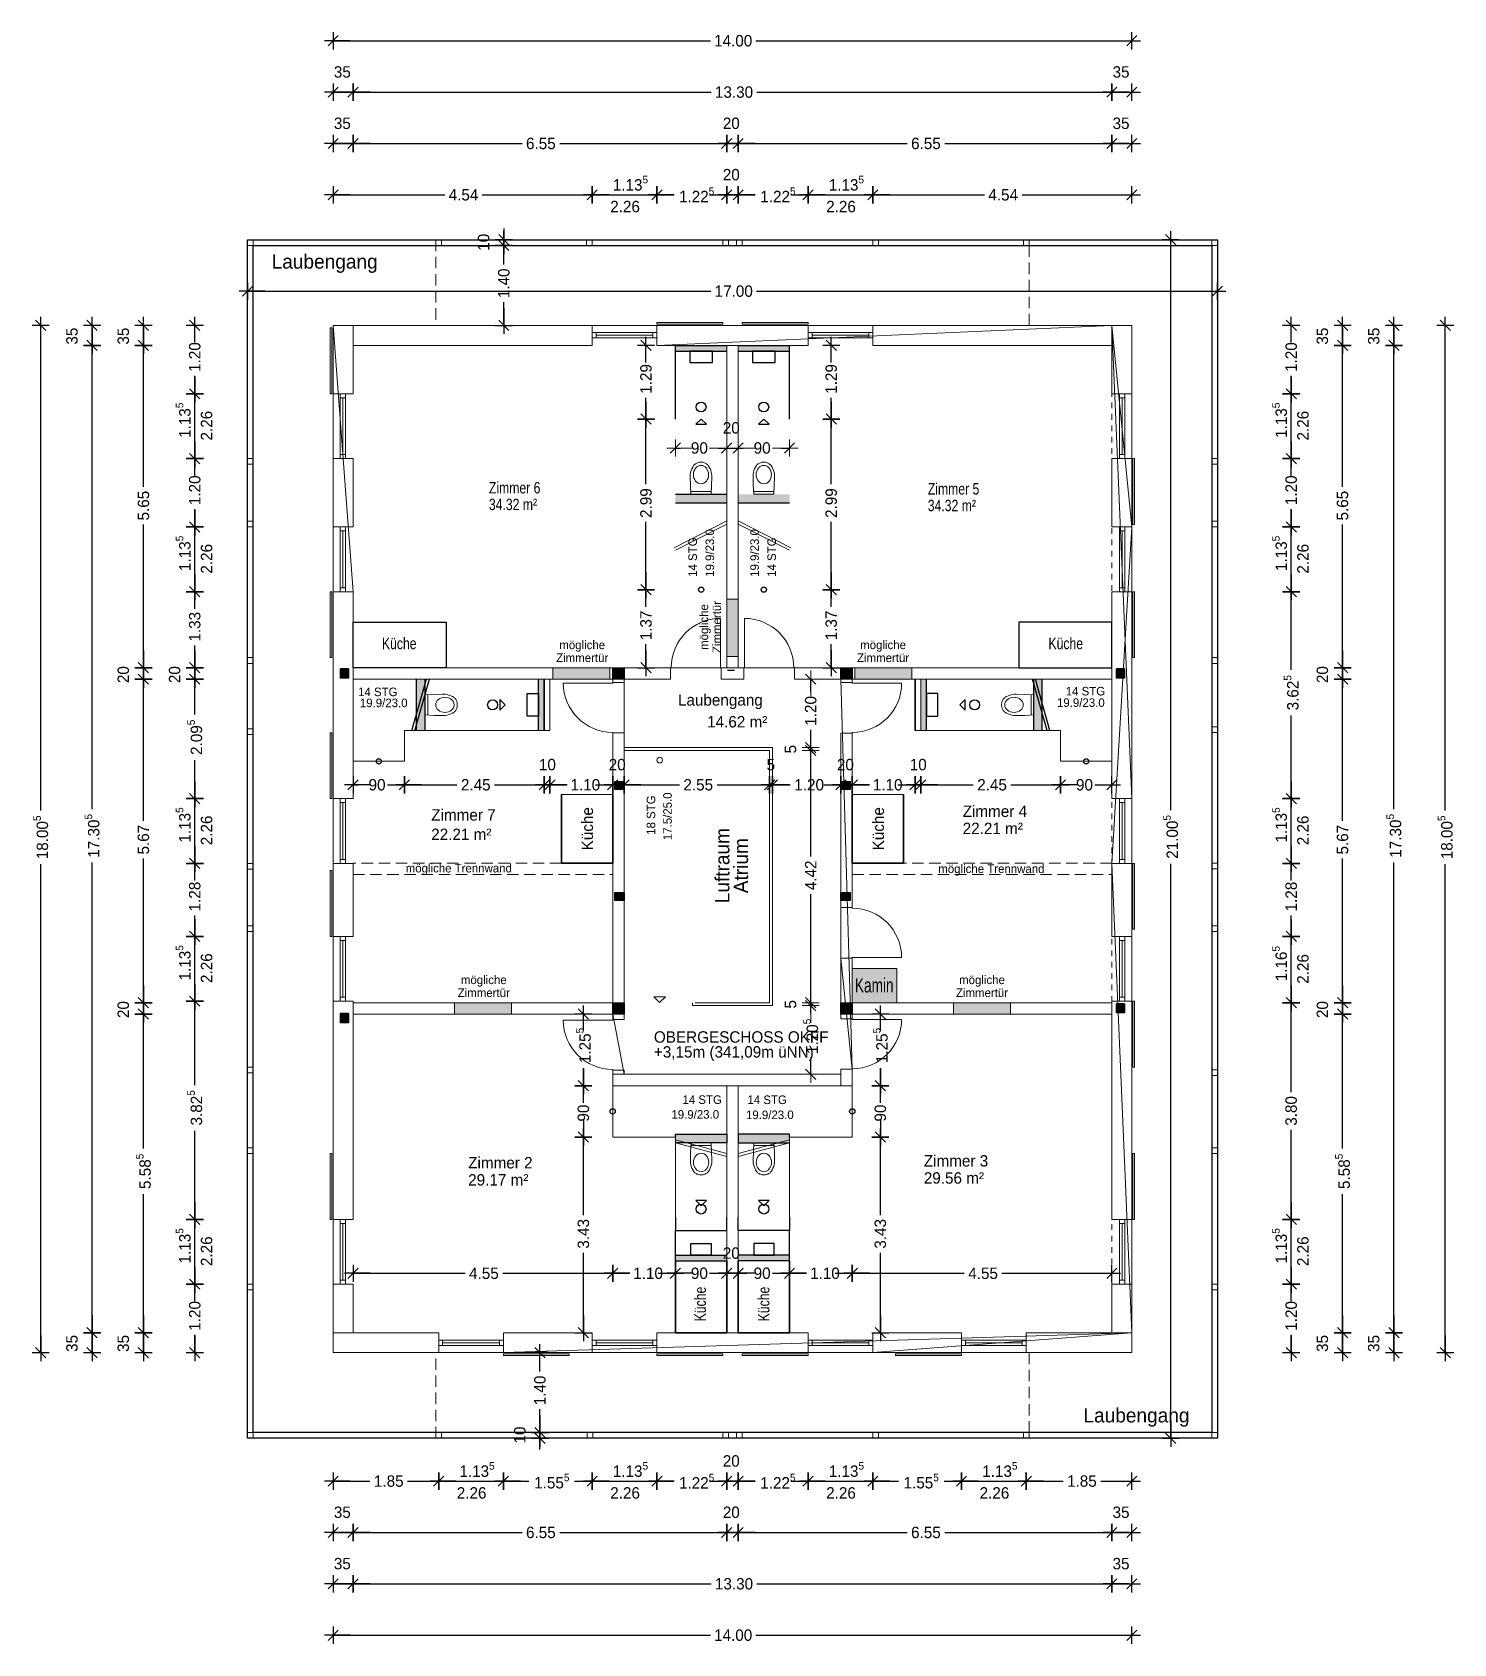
# Model space of a CAD drawing. Header units: metres. Extents: x 153.5 to 178.4, y 23.4 to 51.6.
import ezdxf

# ---------------------------------------------------------------- set-up
doc = ezdxf.new("R2010")
doc.units = ezdxf.units.M
doc.header["$XCLIPFRAME"] = 2
doc.header["$PDMODE"] = 65
for name, pattern in [('AUSGEZOGEN', [0]), ('PUNKT2_S9', [0.1, 0, -0.1]), ('VERDECKT2_S2', [0.27, 0.2, -0.07])]:
    doc.linetypes.add(name, pattern=pattern)
for name, color, linetype, lineweight in [('Allgemein01', 7, 'AUSGEZOGEN', 13), ('Allgemein03', 7, 'AUSGEZOGEN', 25), ('Bolzen', 12, 'AUSGEZOGEN', 25), ('Design', 7, 'AUSGEZOGEN', 18), ('Fenster', 7, 'AUSGEZOGEN', 13), ('Fensterbank', 7, 'AUSGEZOGEN', 13), ('Pfosten_ Stützen', 7, 'AUSGEZOGEN', 13), ('Raumbezeichnung', 7, 'AUSGEZOGEN', 13), ('Raumnummer', 7, 'AUSGEZOGEN', 13), ('Sanitär', 7, 'AUSGEZOGEN', 25), ('Standard', 7, 'AUSGEZOGEN', 25), ('Stütze Holz', 7, 'AUSGEZOGEN', 13), ('Text Allgemein', 7, 'AUSGEZOGEN', 13), ('Treppe', 7, 'AUSGEZOGEN', 13), ('Tür', 7, 'AUSGEZOGEN', 13), ('Tür 2D', 7, 'AUSGEZOGEN', 13), ('Verschattung', 7, 'AUSGEZOGEN', 13), ('Wand Holz nicht tragend', 7, 'AUSGEZOGEN', 13), ('Wand Holz tragend', 7, 'AUSGEZOGEN', 13), ('Wohnfläche-Rohbau', 7, 'AUSGEZOGEN', 13)]:
    doc.layers.add(name, color=color, linetype=linetype, lineweight=lineweight)
doc.styles.add('ARIAL', font='arial.ttf')
doc.styles.add('Posterama Text Light', font='')
doc.styles.get('Posterama Text Light').set_extended_font_data('Posterama Text Light')
doc.dimstyles.new('DIMSTYLE_10', dxfattribs={"dimtxt": 0.2, "dimasz": 0.3, "dimexe": 0, "dimexo": 1e-06, "dimgap": 0.1, "dimtad": 0, "dimdec": 3, "dimrnd": 0.005, "dimzin": 4, "dimdsep": 46, "dimtxsty": 'Posterama Text Light', "dimblk1": 'ALL_ML_STRICH', "dimblk2": 'ALL_ML_STRICH', "dimsah": 1, "dimcen": 0, "dimse1": 1, "dimse2": 1, "dimclrd": 7, "dimclre": 7, "dimclrt": 7, "dimadec": 0, "dimazin": 0, "dimtfac": 1, "dimtdec": 0, "dimtix": 1, "dimtmove": 2, "dimatfit": 3, "dimfxl": 0, "dimtzin": 0, "dimlwd": 0, "dimlwe": 18, "dimarcsym": 0})
doc.dimstyles.new('DIMSTYLE_11', dxfattribs={"dimtxt": 0.2, "dimasz": 0.3, "dimexe": 0, "dimexo": 1e-06, "dimgap": 0.1, "dimtad": 2, "dimdec": 1, "dimlfac": 100, "dimrnd": 0.5, "dimzin": 4, "dimdsep": 46, "dimtxsty": 'Posterama Text Light', "dimblk1": 'ALL_ML_STRICH', "dimblk2": 'ALL_ML_STRICH', "dimsah": 1, "dimcen": 0, "dimse1": 1, "dimse2": 1, "dimclrd": 7, "dimclre": 7, "dimclrt": 7, "dimadec": 0, "dimazin": 0, "dimtfac": 1, "dimtdec": 0, "dimtix": 1, "dimtmove": 2, "dimatfit": 3, "dimfxl": 0, "dimtvp": 1.2, "dimtzin": 0, "dimlwd": 0, "dimlwe": 18, "dimarcsym": 0})
doc.dimstyles.new('DIMSTYLE_12', dxfattribs={"dimtxt": 0.2, "dimasz": 0.3, "dimexe": 0, "dimexo": 1e-06, "dimgap": 0.1, "dimtad": 0, "dimrnd": 0.005, "dimzin": 4, "dimdsep": 46, "dimtxsty": 'Posterama Text Light', "dimblk1": 'ALL_ML_STRICH', "dimblk2": 'ALL_ML_STRICH', "dimsah": 1, "dimcen": 0, "dimse1": 1, "dimse2": 1, "dimclrd": 7, "dimclre": 7, "dimclrt": 7, "dimadec": 0, "dimazin": 0, "dimtfac": 1, "dimtdec": 0, "dimtix": 1, "dimtmove": 2, "dimatfit": 3, "dimfxl": 0, "dimtzin": 0, "dimlwd": 0, "dimlwe": 18, "dimarcsym": 0})
doc.dimstyles.new('DIMSTYLE_13', dxfattribs={"dimtxt": 0.2, "dimasz": 0.3, "dimexe": 0, "dimexo": 1e-06, "dimgap": 0.1, "dimtad": 2, "dimdec": 1, "dimlfac": 100, "dimrnd": 0.5, "dimzin": 4, "dimdsep": 46, "dimtxsty": 'Posterama Text Light', "dimblk1": 'ALL_ML_STRICH', "dimblk2": 'ALL_ML_STRICH', "dimsah": 1, "dimcen": 0, "dimse1": 1, "dimse2": 1, "dimclrd": 7, "dimclre": 7, "dimclrt": 7, "dimadec": 0, "dimazin": 0, "dimtfac": 1, "dimtdec": 0, "dimtix": 1, "dimtmove": 2, "dimatfit": 3, "dimfxl": 0, "dimtvp": 1.2, "dimtzin": 0, "dimlwd": 0, "dimlwe": 18, "dimarcsym": 0})
doc.dimstyles.new('DIMSTYLE_14', dxfattribs={"dimtxt": 0.2, "dimasz": 0.3, "dimexe": 0, "dimexo": 1e-06, "dimgap": 0.1, "dimtad": 0, "dimrnd": 0.005, "dimzin": 4, "dimdsep": 46, "dimtxsty": 'Posterama Text Light', "dimblk1": 'ALL_ML_STRICH', "dimblk2": 'ALL_ML_STRICH', "dimsah": 1, "dimcen": 0, "dimse1": 1, "dimse2": 1, "dimclrd": 7, "dimclre": 7, "dimclrt": 7, "dimadec": 0, "dimazin": 0, "dimtfac": 1, "dimtdec": 0, "dimtix": 1, "dimtmove": 2, "dimatfit": 3, "dimfxl": 0, "dimtzin": 0, "dimlwd": 0, "dimlwe": 18, "dimarcsym": 0})
doc.dimstyles.new('DIMSTYLE_15', dxfattribs={"dimtxt": 0.2, "dimasz": 0.3, "dimexe": 0, "dimexo": 1e-06, "dimgap": 0.1, "dimtad": 0, "dimdec": 1, "dimlfac": 100, "dimrnd": 0.5, "dimzin": 4, "dimdsep": 46, "dimtxsty": 'Posterama Text Light', "dimblk1": 'ALL_ML_STRICH', "dimblk2": 'ALL_ML_STRICH', "dimsah": 1, "dimcen": 0, "dimse1": 1, "dimse2": 1, "dimclrd": 7, "dimclre": 7, "dimclrt": 7, "dimadec": 0, "dimazin": 0, "dimtfac": 1, "dimtdec": 0, "dimtix": 1, "dimtmove": 2, "dimatfit": 3, "dimfxl": 0, "dimtzin": 0, "dimlwd": 0, "dimlwe": 25, "dimarcsym": 0})
doc.dimstyles.new('DIMSTYLE_16', dxfattribs={"dimtxt": 0.2, "dimasz": 0.3, "dimexe": 0, "dimexo": 1e-06, "dimgap": 0.1, "dimtad": 0, "dimdec": 3, "dimrnd": 0.005, "dimzin": 4, "dimdsep": 46, "dimtxsty": 'Posterama Text Light', "dimblk1": 'ALL_ML_STRICH', "dimblk2": 'ALL_ML_STRICH', "dimsah": 1, "dimcen": 0, "dimse1": 1, "dimse2": 1, "dimclrd": 7, "dimclre": 7, "dimclrt": 7, "dimadec": 0, "dimazin": 0, "dimtfac": 1, "dimtdec": 0, "dimtix": 1, "dimtmove": 2, "dimatfit": 3, "dimfxl": 0, "dimtzin": 0, "dimlwd": 0, "dimlwe": 25, "dimarcsym": 0})
doc.dimstyles.new('DIMSTYLE_17', dxfattribs={"dimtxt": 0.2, "dimasz": 0.3, "dimexe": 0, "dimexo": 1e-06, "dimgap": 0.1, "dimtad": 0, "dimdec": 1, "dimlfac": 100, "dimrnd": 0.5, "dimzin": 4, "dimdsep": 46, "dimtxsty": 'Posterama Text Light', "dimblk1": 'ALL_ML_STRICH', "dimblk2": 'ALL_ML_STRICH', "dimsah": 1, "dimcen": 0, "dimse1": 1, "dimse2": 1, "dimclrd": 7, "dimclre": 7, "dimclrt": 7, "dimadec": 0, "dimazin": 0, "dimtfac": 1, "dimtdec": 0, "dimtix": 1, "dimtmove": 2, "dimatfit": 3, "dimfxl": 0, "dimtzin": 0, "dimlwd": 0, "dimlwe": 25, "dimarcsym": 0})
doc.dimstyles.new('DIMSTYLE_18', dxfattribs={"dimtxt": 0.2, "dimasz": 0.3, "dimexe": 0, "dimexo": 0, "dimgap": 0.1, "dimtad": 0, "dimrnd": 0.005, "dimzin": 4, "dimdsep": 46, "dimtxsty": 'Posterama Text Light', "dimblk1": 'ALL_ML_STRICH', "dimblk2": 'ALL_ML_STRICH', "dimsah": 1, "dimcen": 0, "dimclrd": 7, "dimclre": 7, "dimclrt": 7, "dimadec": 0, "dimazin": 0, "dimtfac": 1, "dimtdec": 0, "dimtix": 1, "dimtmove": 2, "dimatfit": 3, "dimfxl": 0, "dimtzin": 0, "dimlwd": 0, "dimlwe": 25, "dimarcsym": 0})
doc.dimstyles.new('DIMSTYLE_19', dxfattribs={"dimtxt": 0.2, "dimasz": 0.3, "dimexe": 0, "dimexo": 0, "dimgap": 0.1, "dimtad": 2, "dimdec": 1, "dimlfac": 100, "dimrnd": 0.5, "dimzin": 4, "dimdsep": 46, "dimtxsty": 'Posterama Text Light', "dimblk1": 'ALL_ML_STRICH', "dimblk2": 'ALL_ML_STRICH', "dimsah": 1, "dimcen": 0, "dimclrd": 7, "dimclre": 7, "dimclrt": 7, "dimadec": 0, "dimazin": 0, "dimtfac": 1, "dimtdec": 0, "dimtix": 1, "dimtmove": 2, "dimatfit": 3, "dimfxl": 0, "dimtvp": 1.2, "dimtzin": 0, "dimlwd": 0, "dimlwe": 25, "dimarcsym": 0})
doc.dimstyles.new('DIMSTYLE_2', dxfattribs={"dimtxt": 0.2, "dimasz": 0.3, "dimexe": 0, "dimexo": 1e-06, "dimgap": 0.1, "dimtad": 0, "dimdec": 3, "dimrnd": 0.005, "dimzin": 0, "dimdsep": 46, "dimtxsty": 'Posterama Text Light', "dimblk1": 'ALL_ML_STRICH', "dimblk2": 'ALL_ML_STRICH', "dimsah": 1, "dimcen": 0, "dimse1": 1, "dimse2": 1, "dimclrd": 7, "dimclre": 7, "dimclrt": 7, "dimadec": 0, "dimazin": 0, "dimtfac": 1, "dimtdec": 0, "dimtix": 1, "dimtmove": 2, "dimatfit": 3, "dimfxl": 0, "dimtzin": 0, "dimlwd": 0, "dimlwe": 25, "dimarcsym": 0})
doc.dimstyles.new('DIMSTYLE_20', dxfattribs={"dimtxt": 0.2, "dimasz": 0.3, "dimexe": 0, "dimexo": 0, "dimgap": 0.1, "dimtad": 0, "dimrnd": 0.005, "dimzin": 4, "dimdsep": 46, "dimtxsty": 'Posterama Text Light', "dimblk1": 'ALL_ML_STRICH', "dimblk2": 'ALL_ML_STRICH', "dimsah": 1, "dimcen": 0, "dimclrd": 7, "dimclre": 7, "dimclrt": 7, "dimadec": 0, "dimazin": 0, "dimtfac": 1, "dimtdec": 0, "dimtix": 1, "dimtmove": 2, "dimatfit": 3, "dimfxl": 0, "dimtzin": 0, "dimlwd": 0, "dimlwe": 25, "dimarcsym": 0})
doc.dimstyles.new('DIMSTYLE_21', dxfattribs={"dimtxt": 0.2, "dimasz": 0.3, "dimexe": 0, "dimexo": 0, "dimgap": 0.1, "dimtad": 0, "dimdec": 3, "dimrnd": 0.005, "dimzin": 4, "dimdsep": 46, "dimtxsty": 'Posterama Text Light', "dimblk1": 'ALL_ML_STRICH', "dimblk2": 'ALL_ML_STRICH', "dimsah": 1, "dimcen": 0, "dimclrd": 7, "dimclre": 7, "dimclrt": 7, "dimadec": 0, "dimazin": 0, "dimtfac": 1, "dimtdec": 0, "dimtix": 1, "dimtmove": 2, "dimatfit": 3, "dimfxl": 0, "dimtzin": 0, "dimlwd": 0, "dimlwe": 25, "dimarcsym": 0})
doc.dimstyles.new('DIMSTYLE_22', dxfattribs={"dimtxt": 0.2, "dimasz": 0.3, "dimexe": 0, "dimexo": 0, "dimgap": 0.1, "dimtad": 2, "dimdec": 1, "dimlfac": 100, "dimrnd": 0.5, "dimzin": 4, "dimdsep": 46, "dimtxsty": 'Posterama Text Light', "dimblk1": 'ALL_ML_STRICH', "dimblk2": 'ALL_ML_STRICH', "dimsah": 1, "dimcen": 0, "dimclrd": 7, "dimclre": 7, "dimclrt": 7, "dimadec": 0, "dimazin": 0, "dimtfac": 1, "dimtdec": 0, "dimtix": 1, "dimtmove": 2, "dimatfit": 3, "dimfxl": 0, "dimtvp": 1.2, "dimtzin": 0, "dimlwd": 0, "dimlwe": 25, "dimarcsym": 0})
doc.dimstyles.new('DIMSTYLE_3', dxfattribs={"dimtxt": 0.2, "dimasz": 0.3, "dimexe": 0, "dimexo": 1e-06, "dimgap": 0.1, "dimtad": 0, "dimdec": 3, "dimrnd": 0.005, "dimzin": 0, "dimdsep": 46, "dimtxsty": 'Posterama Text Light', "dimblk1": 'ALL_ML_STRICH', "dimblk2": 'ALL_ML_STRICH', "dimsah": 1, "dimcen": 0, "dimse1": 1, "dimse2": 1, "dimclrd": 7, "dimclre": 7, "dimclrt": 7, "dimadec": 0, "dimazin": 0, "dimtfac": 1, "dimtdec": 0, "dimtix": 1, "dimtmove": 2, "dimatfit": 3, "dimfxl": 0, "dimtzin": 0, "dimlwd": 0, "dimlwe": 25, "dimarcsym": 0})
doc.dimstyles.new('DIMSTYLE_4', dxfattribs={"dimtxt": 0.2, "dimasz": 0.3, "dimexe": 0, "dimexo": 1e-06, "dimgap": 0.1, "dimtad": 0, "dimrnd": 0.005, "dimzin": 0, "dimdsep": 46, "dimtxsty": 'Posterama Text Light', "dimblk1": 'ALL_ML_STRICH', "dimblk2": 'ALL_ML_STRICH', "dimsah": 1, "dimcen": 0, "dimse1": 1, "dimse2": 1, "dimclrd": 7, "dimclre": 7, "dimclrt": 7, "dimadec": 0, "dimazin": 0, "dimtfac": 1, "dimtdec": 0, "dimtix": 1, "dimtmove": 2, "dimatfit": 3, "dimfxl": 0, "dimtzin": 0, "dimlwd": 0, "dimlwe": 25, "dimarcsym": 0})
doc.dimstyles.new('DIMSTYLE_5', dxfattribs={"dimtxt": 0.2, "dimasz": 0.3, "dimexe": 0, "dimexo": 1e-06, "dimgap": 0.1, "dimtad": 0, "dimrnd": 0.005, "dimzin": 0, "dimdsep": 46, "dimtxsty": 'Posterama Text Light', "dimblk1": 'ALL_ML_STRICH', "dimblk2": 'ALL_ML_STRICH', "dimsah": 1, "dimcen": 0, "dimse1": 1, "dimse2": 1, "dimclrd": 7, "dimclre": 7, "dimclrt": 7, "dimadec": 0, "dimazin": 0, "dimtfac": 1, "dimtdec": 0, "dimtix": 1, "dimtmove": 2, "dimatfit": 3, "dimfxl": 0, "dimtzin": 0, "dimlwd": 0, "dimlwe": 25, "dimarcsym": 0})
doc.dimstyles.new('DIMSTYLE_6', dxfattribs={"dimtxt": 0.2, "dimasz": 0.3, "dimexe": 0, "dimexo": 1e-06, "dimgap": 0.1, "dimtad": 2, "dimdec": 1, "dimlfac": 100, "dimrnd": 0.5, "dimzin": 0, "dimdsep": 46, "dimtxsty": 'Posterama Text Light', "dimblk1": 'ALL_ML_STRICH', "dimblk2": 'ALL_ML_STRICH', "dimsah": 1, "dimcen": 0, "dimse1": 1, "dimse2": 1, "dimclrd": 7, "dimclre": 7, "dimclrt": 7, "dimadec": 0, "dimazin": 0, "dimtfac": 1, "dimtdec": 0, "dimtix": 1, "dimtmove": 2, "dimatfit": 3, "dimfxl": 0, "dimtvp": 1.2, "dimtzin": 0, "dimlwd": 0, "dimlwe": 25, "dimarcsym": 0})
doc.dimstyles.new('DIMSTYLE_7', dxfattribs={"dimtxt": 0.2, "dimasz": 0.3, "dimexe": 0, "dimexo": 1e-06, "dimgap": 0.1, "dimtad": 2, "dimdec": 1, "dimlfac": 100, "dimrnd": 0.5, "dimzin": 0, "dimdsep": 46, "dimtxsty": 'Posterama Text Light', "dimblk1": 'ALL_ML_STRICH', "dimblk2": 'ALL_ML_STRICH', "dimsah": 1, "dimcen": 0, "dimse1": 1, "dimse2": 1, "dimclrd": 7, "dimclre": 7, "dimclrt": 7, "dimadec": 0, "dimazin": 0, "dimtfac": 1, "dimtdec": 0, "dimtix": 1, "dimtmove": 2, "dimatfit": 3, "dimfxl": 0, "dimtvp": 1.2, "dimtzin": 0, "dimlwd": 0, "dimlwe": 25, "dimarcsym": 0})
doc.dimstyles.new('DIMSTYLE_8', dxfattribs={"dimtxt": 0.2, "dimasz": 0.3, "dimexe": 0, "dimexo": 1e-06, "dimgap": 0.1, "dimtad": 2, "dimdec": 3, "dimrnd": 0.005, "dimzin": 0, "dimdsep": 46, "dimtxsty": 'Posterama Text Light', "dimblk1": 'ALL_ML_STRICH', "dimblk2": 'ALL_ML_STRICH', "dimsah": 1, "dimcen": 0, "dimse1": 1, "dimse2": 1, "dimclrd": 7, "dimclre": 7, "dimclrt": 7, "dimadec": 0, "dimazin": 0, "dimtfac": 1, "dimtdec": 0, "dimtix": 1, "dimtmove": 2, "dimatfit": 3, "dimfxl": 0, "dimtzin": 0, "dimlwd": 0, "dimlwe": 25, "dimarcsym": 0})
doc.dimstyles.new('DIMSTYLE_9', dxfattribs={"dimtxt": 0.2, "dimasz": 0.3, "dimexe": 0, "dimexo": 1e-06, "dimgap": 0.1, "dimtad": 2, "dimdec": 3, "dimrnd": 0.005, "dimzin": 0, "dimdsep": 46, "dimtxsty": 'Posterama Text Light', "dimblk1": 'ALL_ML_STRICH', "dimblk2": 'ALL_ML_STRICH', "dimsah": 1, "dimcen": 0, "dimse1": 1, "dimse2": 1, "dimclrd": 7, "dimclre": 7, "dimclrt": 7, "dimadec": 0, "dimazin": 0, "dimtfac": 1, "dimtdec": 0, "dimtix": 1, "dimtmove": 2, "dimatfit": 3, "dimfxl": 0, "dimtzin": 0, "dimlwd": 0, "dimlwe": 25, "dimarcsym": 0})
picture_1 = doc.add_image_def('image1.jpg', size_in_pixel=(256, 256))
picture_2 = doc.add_image_def('image2.jpg', size_in_pixel=(256, 256))

msp = doc.modelspace()

# ---------------------------------------------------------------- texts
at = {"layer": 'Pfosten_ Stützen', "color": 7, "linetype": 'AUSGEZOGEN', "lineweight": 25, "transparency": 33554687, "style": 'Posterama Text Light'}
for s, insert, char_height, width, attachment_point in [('\\A1;{\\fPosterama Text Light|i0|b0;\\H0.250000;\\W1.000000;\\C7;Laubengang}\\P', (157.7198, 47.7289), 0.25, 2.0875, 1), ('\\A1;{\\fPosterama Text Light|i0|b0;\\H0.200000;\\W0.800000;\\C7;Küche}\\P', (159.956, 40.8073), 0.2, 0.72, 8), ('\\A1;{\\fPosterama Text Light|i0|b0;\\H0.200000;\\W0.800000;\\C7;Küche}\\P', (171.6403, 40.8073), 0.2, 0.72, 8), ('\\A1;{\\fPosterama Text Light|i0|b0;\\H0.250000;\\W1.000000;\\C7;Laubengang}\\P', (171.9498, 27.5089), 0.25, 2.0875, 1)]:
    msp.add_mtext(s, dxfattribs=dict(at, insert=insert, char_height=char_height, width=width, attachment_point=attachment_point))
at = {"layer": 'Pfosten_ Stützen', "color": 7, "linetype": 'AUSGEZOGEN', "lineweight": 35, "transparency": 33554687, "insert": (165.4944, 37.0164), "char_height": 0.25, "width": 1.581269, "attachment_point": 2, "rotation": 90, "line_spacing_factor": 0.783133, "style": 'ARIAL'}
msp.add_mtext('\\A1;{\\fPosterama Text Light|i0|b0;\\H0.250000;\\W1.000000;\\C7;Luftraum}\\P{\\fPosterama Text Light|i0|b0;\\H0.250000;\\W1.000000;\\C7;Atrium}\\P', dxfattribs=at)
at = {"layer": 'Pfosten_ Stützen', "color": 1, "linetype": 'AUSGEZOGEN', "lineweight": 35, "transparency": 33554687, "insert": (164.4205, 34.1139), "char_height": 0.2, "width": 3.04566, "attachment_point": 1, "line_spacing_factor": 0.783133, "style": 'ARIAL'}
msp.add_mtext('\\A1;{\\fPosterama Text Light|i0|b0;\\H0.200000;\\W1.000000;\\C1;OBERGESCHOSS OKFF}\\P{\\fPosterama Text Light|i0|b0;\\H0.200000;\\W1.000000;\\C7;+3,15m (341,09m üNN)}\\P', dxfattribs=at)
at = {"layer": 'Pfosten_ Stützen', "color": 7, "linetype": 'AUSGEZOGEN', "lineweight": 25, "transparency": 33554687, "char_height": 0.2, "width": 0.72, "attachment_point": 8, "rotation": 90, "style": 'Posterama Text Light'}
for insert in [(165.3344, 29.334), (166.4478, 29.334)]:
    msp.add_mtext('\\A1;{\\fPosterama Text Light|i0|b0;\\H0.200000;\\W0.800000;\\C7;Küche}\\P', dxfattribs=dict(at, insert=insert))
at = {"layer": 'Raumbezeichnung', "transparency": 33554687, "char_height": 0.2, "attachment_point": 7, "style": 'Posterama Text Light'}
for s, insert, width in [('\\A1;{\\fPosterama Text Light|i0|b0;\\H0.200000;\\W0.800000;\\C7;Zimmer 6}\\P', (161.5285, 43.5363), 1.053333), ('\\A1;{\\fPosterama Text Light|i0|b0;\\H0.200000;\\W0.800000;\\C7;Zimmer 5}\\P', (169.2215, 43.517), 1.050667)]:
    msp.add_mtext(s, dxfattribs=dict(at, insert=insert, width=width))
at = {"layer": 'Raumnummer', "transparency": 33554687, "char_height": 0.2, "width": 0.054754, "attachment_point": 7, "style": 'ARIAL'}
for insert in [(161.5285, 43.8695), (169.2215, 43.8502)]:
    msp.add_mtext('}\\P', dxfattribs=dict(at, insert=insert))
at = {"layer": 'Sanitär', "color": 7, "linetype": 'AUSGEZOGEN', "lineweight": 25, "transparency": 33554687, "insert": (168.2826, 34.7909), "char_height": 0.25, "width": 0.78869, "attachment_point": 8, "style": 'Posterama Text Light'}
msp.add_mtext('\\A1;{\\fPosterama Text Light|i0|b0;\\H0.250000;\\W0.714286;\\C7;Kamin}\\P', dxfattribs=at)
at = {"layer": 'Text Allgemein', "color": 8, "linetype": 'AUSGEZOGEN', "lineweight": 13, "transparency": 33554687, "insert": (165.2221, 41.1984), "char_height": 0.15, "width": 1.08099, "attachment_point": 2, "rotation": 90, "line_spacing_factor": 0.903614, "style": 'ARIAL'}
msp.add_mtext('\\A1;{\\fPosterama Text Light|i0|b0;\\H0.150000;\\W1.000000;\\C8;mögliche }\\P{\\fPosterama Text Light|i0|b0;\\H0.150000;\\W1.000000;\\C8;Zimmertür}\\P', dxfattribs=at)
at = {"layer": 'Text Allgemein', "color": 8, "linetype": 'AUSGEZOGEN', "lineweight": 13, "transparency": 33554687, "char_height": 0.15, "width": 1.08099, "attachment_point": 2, "line_spacing_factor": 0.903614, "style": 'ARIAL'}
for insert in [(163.1637, 40.9604), (168.4379, 40.9604), (161.4387, 35.0904), (170.1717, 35.0904)]:
    msp.add_mtext('\\A1;{\\fPosterama Text Light|i0|b0;\\H0.150000;\\W1.000000;\\C8;mögliche }\\P{\\fPosterama Text Light|i0|b0;\\H0.150000;\\W1.000000;\\C8;Zimmertür}\\P', dxfattribs=dict(at, insert=insert))
at = {"layer": 'Text Allgemein', "color": 8, "linetype": 'AUSGEZOGEN', "lineweight": 13, "transparency": 33554687, "char_height": 0.15, "width": 2.0975, "attachment_point": 1, "style": 'Posterama Text Light'}
for insert in [(160.07, 37.0476), (169.4057, 37.0367)]:
    msp.add_mtext('\\A1;{\\fPosterama Text Light|i0|b0;\\H0.150000;\\W1.000000;\\C8;mögliche Trennwand}\\P', dxfattribs=dict(at, insert=insert))
at = {"layer": 'Wand Holz tragend', "color": 7, "linetype": 'AUSGEZOGEN', "lineweight": 25, "transparency": 33554687, "char_height": 0.15, "attachment_point": 1, "rotation": 90, "style": 'Posterama Text Light'}
for s, insert, width in [('\\A1;{\\fPosterama Text Light|i0|b0;\\H0.150000;\\W1.000000;\\C7;14 STG}\\P', (165.0253, 42.0776), 0.7125), ('\\A1;{\\fPosterama Text Light|i0|b0;\\H0.150000;\\W1.000000;\\C7;19.9/23.0}\\P', (165.3253, 42.0776), 0.9225), ('\\A1;{\\fPosterama Text Light|i0|b0;\\H0.150000;\\W1.000000;\\C7;19.9/23.0}\\P', (166.1102, 42.0776), 0.9225), ('\\A1;{\\fPosterama Text Light|i0|b0;\\H0.150000;\\W1.000000;\\C7;14 STG}\\P', (166.4102, 42.0776), 0.7125)]:
    msp.add_mtext(s, dxfattribs=dict(at, insert=insert, width=width))
at = {"layer": 'Wand Holz tragend', "color": 7, "linetype": 'AUSGEZOGEN', "lineweight": 25, "transparency": 33554687}
for s, insert, char_height, width, attachment_point, style in [('\\A1;{\\fPosterama Text Light|i0|b0;\\H0.150000;\\W1.000000;\\C7;14 STG}\\P', (159.5808, 39.9847), 0.15, 0.7125, 8, 'Posterama Text Light'), ('\\A1;{\\fPosterama Text Light|i0|b0;\\H0.150000;\\W1.000000;\\C7;14 STG}\\P', (171.9844, 39.9971), 0.15, 0.7125, 8, 'Posterama Text Light'), ('\\A1;{\\fPosterama Text Light|i0|b0;\\H0.150000;\\W1.000000;\\C7;19.9/23.0}\\P', (159.6847, 39.7917), 0.15, 0.9225, 8, 'Posterama Text Light'), ('\\A1;{\\fPosterama Text Light|i0|b0;\\H0.150000;\\W1.000000;\\C7;19.9/23.0}\\P', (171.9044, 39.7971), 0.15, 0.9225, 8, 'Posterama Text Light'), ('\\A1;{\\fPosterama Text Light|i0|b0;\\H0.200000;\\W1.000000;\\C7;Zimmer 7}\\P', (160.5173, 38.006), 0.2, 1.293333, 1, 'Posterama Text Light'), ('\\A1;{\\fPosterama Text Light|i0|b0;\\H0.200000;\\W1.000000;\\C7;Zimmer 4}\\P', (169.8332, 38.0698), 0.2, 1.313333, 1, 'Posterama Text Light'), ('\\A1;{\\fPosterama Text Light|i0|b0;\\H0.200000;\\W1.000000;\\C7;22.21 m²}\\P', (160.5173, 37.6657), 0.2, 1.106667, 1, 'Posterama Text Light'), ('\\A1;{\\fPosterama Text Light|i0|b0;\\H0.200000;\\W1.000000;\\C7;22.21 m²}\\P', (169.8332, 37.7694), 0.2, 1.106667, 1, 'Posterama Text Light'), ('\\A1;{\\fPosterama Text Light|i0|b0;\\H0.150000;\\W1.000000;\\C7;14 STG}\\P', (164.9216, 32.9909), 0.15, 0.7125, 1, 'Posterama Text Light'), ('\\A1;{\\fPosterama Text Light|i0|b0;\\H0.150000;\\W1.000000;\\C7;14 STG}\\P', (166.0595, 32.9885), 0.15, 0.7125, 1, 'Posterama Text Light'), ('\\A1;{\\fPosterama Text Light|i0|b0;\\H0.150000;\\W1.000000;\\C7;19.9/23.0}\\P', (164.7272, 32.7318), 0.15, 0.9225, 1, 'Posterama Text Light'), ('\\A1;{\\fPosterama Text Light|i0|b0;\\H0.150000;\\W1.000000;\\C7;19.9/23.0}\\P', (166.0345, 32.7247), 0.15, 0.9225, 1, 'Posterama Text Light'), ('}\\P', (169.3117, 32.2435), 0.2, 0.068443, 1, 'ARIAL'), ('\\A1;{\\fPosterama Text Light|i0|b0;\\H0.200000;\\W1.000000;\\C7;Zimmer 2}\\P', (161.1647, 31.9105), 0.2, 1.3, 1, 'Posterama Text Light'), ('\\A1;{\\fPosterama Text Light|i0|b0;\\H0.200000;\\W1.000000;\\C7;Zimmer 3}\\P', (169.1517, 31.9435), 0.2, 1.313333, 1, 'Posterama Text Light'), ('\\A1;{\\fPosterama Text Light|i0|b0;\\H0.200000;\\W1.000000;\\C7;29.56 m²}\\P', (169.1517, 31.6431), 0.2, 1.206667, 1, 'Posterama Text Light'), ('\\A1;{\\fPosterama Text Light|i0|b0;\\H0.200000;\\W1.000000;\\C7;29.17 m²}\\P', (161.1647, 31.6101), 0.2, 1.116667, 1, 'Posterama Text Light')]:
    msp.add_mtext(s, dxfattribs=dict(at, insert=insert, char_height=char_height, width=width, attachment_point=attachment_point, style=style))
at = {"layer": 'Wand Holz tragend', "color": 7, "linetype": 'AUSGEZOGEN', "lineweight": 13, "transparency": 33554687, "char_height": 0.2, "attachment_point": 8, "style": 'Posterama Text Light'}
for s, insert, width in [('\\A1;{\\fPosterama Text Light|i0|b0;\\H0.200000;\\W1.000000;\\C7;Laubengang}\\P', (165.5857, 39.7603), 1.67), ('\\A1;{\\fPosterama Text Light|i0|b0;\\H0.200000;\\W1.000000;\\C7;14.62 m²}\\P', (165.8809, 39.4353), 1.136667)]:
    msp.add_mtext(s, dxfattribs=dict(at, insert=insert, width=width))
at = {"layer": 'Wand Holz tragend', "linetype": 'AUSGEZOGEN', "transparency": 33554687, "char_height": 0.15, "attachment_point": 7, "rotation": 90, "style": 'Posterama Text Light'}
for s, insert, width in [('\\A1;{\\fPosterama Text Light|i0|b0;\\H0.150000;\\W1.000000;\\C7;18 STG}\\P', (164.4462, 37.5572), 0.715), ('\\A1;{\\fPosterama Text Light|i0|b0;\\H0.150000;\\W1.000000;\\C7;17.5/25.0}\\P', (164.7362, 37.4634), 0.9025)]:
    msp.add_mtext(s, dxfattribs=dict(at, insert=insert, width=width))
at = {"layer": 'Wohnfläche-Rohbau', "transparency": 33554687, "char_height": 0.2, "width": 0.96, "attachment_point": 7, "style": 'Posterama Text Light'}
for insert in [(161.5285, 43.2447), (169.2215, 43.2254)]:
    msp.add_mtext('\\A1;{\\fPosterama Text Light|i0|b0;\\H0.200000;\\W0.800000;\\C7;34.32 m²}\\P', dxfattribs=dict(at, insert=insert))

# ---------------------------------------------------------------- blocks, each defined once
blk = doc.blocks.new('COMPLEXOBJECT_0')
at = {"layer": 'Design', "linetype": 'AUSGEZOGEN', "lineweight": 25, "transparency": 33554687}
for points in [[(164.798, 32.16), (164.798, 32.31), (165.248, 32.31), (165.248, 32.16), (165.245, 32.16), (165.071, 32.16)], [(165.698, 32.31), (165.698, 32.16), (165.248, 32.16), (165.248, 32.31)]]:
    blk.add_hatch(color=254, dxfattribs=at).paths.add_polyline_path(points, flags=16)
at = {"layer": 'Sanitär', "color": 252, "linetype": 'AUSGEZOGEN', "lineweight": 13, "transparency": 33554687}
for p, q in [((165.06, 31.858), (165.064, 32.002)), ((165.064, 32.002), (165.071, 32.16)), ((165.069, 32.114), (165.166, 32.114)), ((165.424, 32.16), (165.071, 32.16)), ((165.166, 32.114), (165.248, 32.114)), ((165.248, 32.114), (165.33, 32.114)), ((165.33, 32.114), (165.426, 32.114)), ((165.424, 32.16), (165.432, 32.002)), ((165.432, 32.002), (165.436, 31.858)), ((165.06, 31.858), (165.06, 31.832)), ((165.061, 31.809), (165.06, 31.832)), ((165.067, 31.777), (165.061, 31.809)), ((165.076, 31.745), (165.067, 31.777)), ((165.087, 31.714), (165.076, 31.745)), ((165.102, 31.684), (165.087, 31.714)), ((165.119, 31.656), (165.102, 31.684)), ((165.128, 31.645), (165.119, 31.656)), ((165.139, 31.636), (165.128, 31.645)), ((165.151, 31.627), (165.139, 31.636)), ((165.356, 31.636), (165.345, 31.627)), ((165.367, 31.645), (165.356, 31.636)), ((165.376, 31.656), (165.367, 31.645)), ((165.394, 31.684), (165.376, 31.656)), ((165.408, 31.714), (165.394, 31.684)), ((165.42, 31.745), (165.408, 31.714)), ((165.429, 31.777), (165.42, 31.745)), ((165.435, 31.809), (165.429, 31.777)), ((165.436, 31.832), (165.435, 31.809)), ((165.436, 31.858), (165.436, 31.832)), ((165.163, 31.619), (165.151, 31.627)), ((165.176, 31.612), (165.163, 31.619)), ((165.19, 31.607), (165.176, 31.612)), ((165.204, 31.603), (165.19, 31.607)), ((165.218, 31.6), (165.204, 31.603)), ((165.233, 31.598), (165.218, 31.6)), ((165.248, 31.598), (165.233, 31.598)), ((165.263, 31.598), (165.248, 31.598)), ((165.277, 31.6), (165.263, 31.598)), ((165.292, 31.603), (165.277, 31.6)), ((165.306, 31.607), (165.292, 31.603)), ((165.319, 31.612), (165.306, 31.607)), ((165.332, 31.619), (165.319, 31.612)), ((165.345, 31.627), (165.332, 31.619))]:
    blk.add_line(p, q, dxfattribs=at)
blk.add_ellipse((165.248, 31.815), major_axis=(0, -0.162), ratio=0.826368, dxfattribs=at)
blk = doc.blocks.new('COMPLEXOBJECT_1')
at = {"layer": 'Design', "linetype": 'AUSGEZOGEN', "lineweight": 25, "transparency": 33554687}
for points in [[(165.898, 32.31), (165.898, 32.16), (166.348, 32.16), (166.348, 32.31)], [(166.798, 32.16), (166.798, 32.31), (166.348, 32.31), (166.348, 32.16), (166.35, 32.16), (166.524, 32.16)]]:
    blk.add_hatch(color=254, dxfattribs=at).paths.add_polyline_path(points)
at = {"layer": 'Sanitär', "color": 252, "linetype": 'AUSGEZOGEN', "lineweight": 13, "transparency": 33554687}
for p, q in [((166.164, 32.002), (166.16, 31.858)), ((166.171, 32.16), (166.164, 32.002)), ((166.266, 32.114), (166.169, 32.114)), ((166.171, 32.16), (166.524, 32.16)), ((166.348, 32.114), (166.266, 32.114)), ((166.43, 32.114), (166.348, 32.114)), ((166.526, 32.114), (166.43, 32.114)), ((166.532, 32.002), (166.524, 32.16)), ((166.536, 31.858), (166.532, 32.002)), ((166.16, 31.858), (166.16, 31.832)), ((166.16, 31.832), (166.161, 31.809)), ((166.161, 31.809), (166.167, 31.777)), ((166.167, 31.777), (166.176, 31.745)), ((166.176, 31.745), (166.187, 31.714)), ((166.187, 31.714), (166.202, 31.684)), ((166.202, 31.684), (166.219, 31.656)), ((166.219, 31.656), (166.228, 31.645)), ((166.228, 31.645), (166.239, 31.636)), ((166.239, 31.636), (166.251, 31.627)), ((166.445, 31.627), (166.456, 31.636)), ((166.456, 31.636), (166.467, 31.645)), ((166.467, 31.645), (166.476, 31.656)), ((166.476, 31.656), (166.494, 31.684)), ((166.494, 31.684), (166.508, 31.714)), ((166.508, 31.714), (166.52, 31.745)), ((166.52, 31.745), (166.529, 31.777)), ((166.529, 31.777), (166.535, 31.809)), ((166.535, 31.809), (166.536, 31.832)), ((166.536, 31.858), (166.536, 31.832)), ((166.251, 31.627), (166.263, 31.619)), ((166.263, 31.619), (166.276, 31.612)), ((166.276, 31.612), (166.29, 31.607)), ((166.29, 31.607), (166.304, 31.603)), ((166.304, 31.603), (166.318, 31.6)), ((166.318, 31.6), (166.333, 31.598)), ((166.333, 31.598), (166.348, 31.598)), ((166.348, 31.598), (166.363, 31.598)), ((166.363, 31.598), (166.377, 31.6)), ((166.377, 31.6), (166.392, 31.603)), ((166.392, 31.603), (166.406, 31.607)), ((166.406, 31.607), (166.419, 31.612)), ((166.419, 31.612), (166.432, 31.619)), ((166.432, 31.619), (166.445, 31.627))]:
    blk.add_line(p, q, dxfattribs=at)
blk.add_ellipse((166.348, 31.815), major_axis=(0, 0.162), ratio=0.826368, dxfattribs=at)
blk = doc.blocks.new('COMPLEXOBJECT_2')
at = {"layer": 'Standard', "linetype": 'AUSGEZOGEN', "lineweight": 25, "transparency": 33554687}
blk.add_hatch(color=31, dxfattribs=at).paths.add_polyline_path([(158.928, 40.305), (159.068, 40.305), (159.068, 40.465), (158.928, 40.465)])
at = {"layer": 'Standard', "color": 7, "linetype": 'AUSGEZOGEN', "lineweight": 25, "transparency": 33554687}
blk.add_lwpolyline([(158.928, 40.305), (158.928, 40.465), (159.068, 40.465), (159.068, 40.305), (158.928, 40.305)], close=True, dxfattribs=at)
blk = doc.blocks.new('COMPLEXOBJECT_3')
at = {"layer": 'Standard', "linetype": 'AUSGEZOGEN', "lineweight": 25, "transparency": 33554687}
blk.add_hatch(color=31, dxfattribs=at).paths.add_polyline_path([(172.528, 40.305), (172.668, 40.305), (172.668, 40.465), (172.528, 40.465)])
at = {"layer": 'Standard', "color": 7, "linetype": 'AUSGEZOGEN', "lineweight": 25, "transparency": 33554687}
blk.add_lwpolyline([(172.528, 40.305), (172.528, 40.465), (172.668, 40.465), (172.668, 40.305), (172.528, 40.305)], close=True, dxfattribs=at)
blk = doc.blocks.new('COMPLEXOBJECT_4')
at = {"layer": 'Standard', "linetype": 'AUSGEZOGEN', "lineweight": 25, "transparency": 33554687}
blk.add_hatch(color=31, dxfattribs=at).paths.add_polyline_path([(158.928, 34.263), (159.068, 34.263), (159.068, 34.423), (158.928, 34.423)])
at = {"layer": 'Standard', "color": 7, "linetype": 'AUSGEZOGEN', "lineweight": 25, "transparency": 33554687}
blk.add_lwpolyline([(158.928, 34.263), (158.928, 34.423), (159.068, 34.423), (159.068, 34.263), (158.928, 34.263)], close=True, dxfattribs=at)
blk = doc.blocks.new('COMPLEXOBJECT_5')
at = {"layer": 'Standard', "linetype": 'AUSGEZOGEN', "lineweight": 25, "transparency": 33554687}
blk.add_hatch(color=31, dxfattribs=at).paths.add_polyline_path([(172.528, 34.435), (172.668, 34.435), (172.668, 34.595), (172.528, 34.595)])
at = {"layer": 'Standard', "color": 7, "linetype": 'AUSGEZOGEN', "lineweight": 25, "transparency": 33554687}
blk.add_lwpolyline([(172.528, 34.435), (172.528, 34.595), (172.668, 34.595), (172.668, 34.435), (172.528, 34.435)], close=True, dxfattribs=at)
blk = doc.blocks.new('COMPLEXOBJECT_6')
at = {"layer": 'Standard', "linetype": 'AUSGEZOGEN', "lineweight": 25, "transparency": 33554687}
blk.add_hatch(color=31, dxfattribs=at).paths.add_polyline_path([(163.698, 34.615), (163.698, 34.415), (163.898, 34.415), (163.898, 34.615)])
at = {"layer": 'Standard', "color": 7, "linetype": 'AUSGEZOGEN', "lineweight": 25, "transparency": 33554687}
blk.add_lwpolyline([(163.698, 34.615), (163.898, 34.615), (163.898, 34.415), (163.698, 34.415), (163.698, 34.615)], close=True, dxfattribs=at)
blk = doc.blocks.new('COMPLEXOBJECT_7')
at = {"layer": 'Standard', "linetype": 'AUSGEZOGEN', "lineweight": 25, "transparency": 33554687}
blk.add_hatch(color=31, dxfattribs=at).paths.add_polyline_path([(163.698, 40.485), (163.698, 40.285), (163.898, 40.285), (163.898, 40.485)])
at = {"layer": 'Standard', "color": 7, "linetype": 'AUSGEZOGEN', "lineweight": 25, "transparency": 33554687}
blk.add_lwpolyline([(163.698, 40.485), (163.898, 40.485), (163.898, 40.285), (163.698, 40.285), (163.698, 40.485)], close=True, dxfattribs=at)
blk = doc.blocks.new('COMPLEXOBJECT_8')
at = {"layer": 'Standard', "linetype": 'AUSGEZOGEN', "lineweight": 25, "transparency": 33554687}
blk.add_hatch(color=31, dxfattribs=at).paths.add_polyline_path([(167.698, 40.485), (167.698, 40.285), (167.898, 40.285), (167.898, 40.485)])
at = {"layer": 'Standard', "color": 7, "linetype": 'AUSGEZOGEN', "lineweight": 25, "transparency": 33554687}
blk.add_lwpolyline([(167.698, 40.485), (167.898, 40.485), (167.898, 40.285), (167.698, 40.285), (167.698, 40.485)], close=True, dxfattribs=at)
blk = doc.blocks.new('COMPLEXOBJECT_9')
at = {"layer": 'Standard', "linetype": 'AUSGEZOGEN', "lineweight": 25, "transparency": 33554687}
blk.add_hatch(color=31, dxfattribs=at).paths.add_polyline_path([(167.698, 34.615), (167.698, 34.415), (167.898, 34.415), (167.898, 34.615)])
at = {"layer": 'Standard', "color": 7, "linetype": 'AUSGEZOGEN', "lineweight": 25, "transparency": 33554687}
blk.add_lwpolyline([(167.698, 34.615), (167.898, 34.615), (167.898, 34.415), (167.698, 34.415), (167.698, 34.615)], close=True, dxfattribs=at)
blk = doc.blocks.new('COMPLEXOBJECT_10')
at = {"layer": 'Standard', "linetype": 'AUSGEZOGEN', "lineweight": 25, "transparency": 33554687}
blk.add_hatch(color=31, dxfattribs=at).paths.add_polyline_path([(163.738, 36.548), (163.738, 36.408), (163.898, 36.408), (163.898, 36.548)])
at = {"layer": 'Standard', "color": 7, "linetype": 'AUSGEZOGEN', "lineweight": 25, "transparency": 33554687}
blk.add_lwpolyline([(163.738, 36.548), (163.898, 36.548), (163.898, 36.408), (163.738, 36.408), (163.738, 36.548)], close=True, dxfattribs=at)
blk = doc.blocks.new('COMPLEXOBJECT_11')
at = {"layer": 'Standard', "linetype": 'AUSGEZOGEN', "lineweight": 25, "transparency": 33554687}
blk.add_hatch(color=31, dxfattribs=at).paths.add_polyline_path([(163.738, 38.491), (163.738, 38.351), (163.898, 38.351), (163.898, 38.491)])
at = {"layer": 'Standard', "color": 7, "linetype": 'AUSGEZOGEN', "lineweight": 25, "transparency": 33554687}
blk.add_lwpolyline([(163.738, 38.491), (163.898, 38.491), (163.898, 38.351), (163.738, 38.351), (163.738, 38.491)], close=True, dxfattribs=at)
blk = doc.blocks.new('COMPLEXOBJECT_12')
at = {"layer": 'Standard', "linetype": 'AUSGEZOGEN', "lineweight": 25, "transparency": 33554687}
blk.add_hatch(color=31, dxfattribs=at).paths.add_polyline_path([(167.698, 36.548), (167.698, 36.408), (167.858, 36.408), (167.858, 36.548)])
at = {"layer": 'Standard', "color": 7, "linetype": 'AUSGEZOGEN', "lineweight": 25, "transparency": 33554687}
blk.add_lwpolyline([(167.698, 36.548), (167.858, 36.548), (167.858, 36.408), (167.698, 36.408), (167.698, 36.548)], close=True, dxfattribs=at)
blk = doc.blocks.new('COMPLEXOBJECT_13')
at = {"layer": 'Standard', "linetype": 'AUSGEZOGEN', "lineweight": 25, "transparency": 33554687}
blk.add_hatch(color=31, dxfattribs=at).paths.add_polyline_path([(167.698, 38.491), (167.698, 38.351), (167.858, 38.351), (167.858, 38.491)])
at = {"layer": 'Standard', "color": 7, "linetype": 'AUSGEZOGEN', "lineweight": 25, "transparency": 33554687}
blk.add_lwpolyline([(167.698, 38.491), (167.858, 38.491), (167.858, 38.351), (167.698, 38.351), (167.698, 38.491)], close=True, dxfattribs=at)
blk = doc.blocks.new('COMPLEXOBJECT_14')
at = {"layer": 'Allgemein03', "color": 7, "linetype": 'AUSGEZOGEN', "lineweight": 25, "transparency": 33554687}
blk.add_lwpolyline([(163.698, 38.262), (163.698, 37.062), (162.798, 37.062), (162.798, 38.262), (162.798, 37.062), (163.698, 37.062), (163.698, 38.262)], close=True, dxfattribs=at)
at = {"layer": 'Standard', "color": 7, "linetype": 'AUSGEZOGEN', "lineweight": 13, "transparency": 33554687}
blk.add_line((163.698, 38.262), (162.798, 38.262), dxfattribs=at)
at = {"layer": 'Pfosten_ Stützen', "color": 7, "linetype": 'AUSGEZOGEN', "lineweight": 25, "transparency": 33554687, "insert": (163.356, 37.663), "char_height": 0.2, "width": 0.9, "attachment_point": 8, "rotation": 90, "style": 'Posterama Text Light'}
blk.add_mtext('\\A1;{\\fPosterama Text Light|i0|b0;\\H0.200000;\\W1.000000;\\C7;Küche}\\P', dxfattribs=at)
blk = doc.blocks.new('COMPLEXOBJECT_15')
at = {"layer": 'Allgemein03', "color": 7, "linetype": 'AUSGEZOGEN', "lineweight": 25, "transparency": 33554687}
blk.add_lwpolyline([(168.798, 38.262), (168.798, 37.062), (167.898, 37.062), (167.898, 38.262), (167.898, 37.062), (168.798, 37.062), (168.798, 38.262)], close=True, dxfattribs=at)
at = {"layer": 'Standard', "color": 7, "linetype": 'AUSGEZOGEN', "lineweight": 13, "transparency": 33554687}
blk.add_line((168.798, 38.262), (167.898, 38.262), dxfattribs=at)
at = {"layer": 'Pfosten_ Stützen', "color": 7, "linetype": 'AUSGEZOGEN', "lineweight": 25, "transparency": 33554687, "insert": (168.456, 37.663), "char_height": 0.2, "width": 0.9, "attachment_point": 8, "rotation": 90, "style": 'Posterama Text Light'}
blk.add_mtext('\\A1;{\\fPosterama Text Light|i0|b0;\\H0.200000;\\W1.000000;\\C7;Küche}\\P', dxfattribs=at)
blk = doc.blocks.new('COMPLEXOBJECT_16')
at = {"layer": 'Standard', "linetype": 'AUSGEZOGEN', "lineweight": 13, "transparency": 33554687}
blk.add_hatch(color=252, dxfattribs=at).paths.add_polyline_path([(160.924, 34.615), (160.924, 34.415), (161.924, 34.415), (161.924, 34.615)])
at = {"layer": 'Standard', "color": 252, "linetype": 'AUSGEZOGEN', "lineweight": 13, "transparency": 33554687}
blk.add_lwpolyline([(160.924, 34.615), (160.924, 34.415), (161.924, 34.415), (161.924, 34.615), (160.924, 34.615)], close=True, dxfattribs=at)
blk = doc.blocks.new('COMPLEXOBJECT_17')
at = {"layer": 'Standard', "linetype": 'AUSGEZOGEN', "lineweight": 13, "transparency": 33554687}
blk.add_hatch(color=252, dxfattribs=at).paths.add_polyline_path([(169.673, 34.615), (169.673, 34.415), (170.673, 34.415), (170.673, 34.615)])
at = {"layer": 'Standard', "color": 252, "linetype": 'AUSGEZOGEN', "lineweight": 13, "transparency": 33554687}
blk.add_lwpolyline([(169.673, 34.615), (169.673, 34.415), (170.673, 34.415), (170.673, 34.615), (169.673, 34.615)], close=True, dxfattribs=at)
blk = doc.blocks.new('COMPLEXOBJECT_18')
at = {"layer": 'Standard', "linetype": 'AUSGEZOGEN', "lineweight": 13, "transparency": 33554687}
blk.add_hatch(color=252, dxfattribs=at).paths.add_polyline_path([(167.94, 40.485), (167.94, 40.285), (168.94, 40.285), (168.94, 40.485)])
at = {"layer": 'Standard', "color": 252, "linetype": 'AUSGEZOGEN', "lineweight": 13, "transparency": 33554687}
blk.add_lwpolyline([(167.94, 40.485), (167.94, 40.285), (168.94, 40.285), (168.94, 40.485), (167.94, 40.485)], close=True, dxfattribs=at)
blk = doc.blocks.new('COMPLEXOBJECT_19')
at = {"layer": 'Standard', "linetype": 'AUSGEZOGEN', "lineweight": 13, "transparency": 33554687}
blk.add_hatch(color=252, dxfattribs=at).paths.add_polyline_path([(162.649, 40.485), (162.649, 40.285), (163.649, 40.285), (163.649, 40.485)])
at = {"layer": 'Standard', "color": 252, "linetype": 'AUSGEZOGEN', "lineweight": 13, "transparency": 33554687}
blk.add_lwpolyline([(162.649, 40.485), (162.649, 40.285), (163.649, 40.285), (163.649, 40.485), (162.649, 40.485)], close=True, dxfattribs=at)
blk = doc.blocks.new('COMPLEXOBJECT_20')
at = {"layer": 'Standard', "linetype": 'AUSGEZOGEN', "lineweight": 13, "transparency": 33554687}
blk.add_hatch(color=252, dxfattribs=at).paths.add_polyline_path([(165.698, 40.684), (165.898, 40.684), (165.898, 41.684), (165.698, 41.684)])
at = {"layer": 'Standard', "color": 252, "linetype": 'AUSGEZOGEN', "lineweight": 13, "transparency": 33554687}
blk.add_lwpolyline([(165.698, 40.684), (165.898, 40.684), (165.898, 41.684), (165.698, 41.684), (165.698, 40.684)], close=True, dxfattribs=at)
blk = doc.blocks.new('ALL_ML_STRICH')
at = {"color": 0, "linetype": 'ByBlock', "lineweight": -2}
for p, q in [((-1, 0), (0.5, 0)), ((-0.3, -0.3), (0.3, 0.3)), ((0, -0.5), (0, 0.5))]:
    blk.add_line(p, q, dxfattribs=at)
blk = doc.blocks.new('*D24')
at = {"layer": 'DEFPOINTS', "color": 7, "linetype": 'AUSGEZOGEN', "lineweight": 25, "transparency": 33554687}
for p in [(172.798, 46.485), (172.798, 28.482), (178.292, 28.482)]:
    blk.add_point(p, dxfattribs=at)
at = {"layer": 'Standard', "color": 7, "linetype": 'AUSGEZOGEN', "lineweight": -2, "transparency": 33554687}
for p, q in [((178.292, 37.982), (178.292, 46.485)), ((178.292, 28.482), (178.292, 37.042))]:
    blk.add_line(p, q, dxfattribs=at)
at = {"layer": 'Standard', "color": 7, "linetype": 'AUSGEZOGEN', "lineweight": 25, "transparency": 33554687, "xscale": 0.3, "yscale": 0.3, "zscale": 0.3}
for p, rotation in [((178.292, 46.485), 90), ((178.292, 28.482), 270)]:
    blk.add_blockref('ALL_ML_STRICH', p, dxfattribs=dict(at, rotation=rotation))
at = {"layer": 'Standard', "color": 7, "linetype": 'AUSGEZOGEN', "lineweight": 25, "transparency": 33554687, "insert": (178.292, 37.512), "char_height": 0.2, "width": 1.2, "attachment_point": 5, "rotation": 90, "style": 'Posterama Text Light'}
blk.add_mtext('\\A1;{\\A1;{18.00\\H0.132000;\\S5^ ;}}', dxfattribs=at)
blk = doc.blocks.new('*D25')
at = {"layer": 'DEFPOINTS', "color": 7, "linetype": 'AUSGEZOGEN', "lineweight": 25, "transparency": 33554687}
for p in [(158.798, 46.485), (153.673, 28.482), (158.798, 28.482)]:
    blk.add_point(p, dxfattribs=at)
at = {"layer": 'Standard', "color": 7, "linetype": 'AUSGEZOGEN', "lineweight": -2, "transparency": 33554687}
for p, q in [((153.673, 37.982), (153.673, 46.485)), ((153.673, 28.482), (153.673, 37.042))]:
    blk.add_line(p, q, dxfattribs=at)
at = {"layer": 'Standard', "color": 7, "linetype": 'AUSGEZOGEN', "lineweight": 25, "transparency": 33554687, "xscale": 0.3, "yscale": 0.3, "zscale": 0.3}
for p, rotation in [((153.673, 46.485), 90), ((153.673, 28.482), 270)]:
    blk.add_blockref('ALL_ML_STRICH', p, dxfattribs=dict(at, rotation=rotation))
at = {"layer": 'Standard', "color": 7, "linetype": 'AUSGEZOGEN', "lineweight": 25, "transparency": 33554687, "insert": (153.673, 37.512), "char_height": 0.2, "width": 1.2, "attachment_point": 5, "rotation": 90, "style": 'Posterama Text Light'}
blk.add_mtext('\\A1;{\\A1;{18.00\\H0.132000;\\S5^ ;}}', dxfattribs=at)
blk = doc.blocks.new('*D26')
at = {"layer": 'DEFPOINTS', "color": 7, "linetype": 'AUSGEZOGEN', "lineweight": 25, "transparency": 33554687}
for p in [(158.798, 28.482), (172.798, 28.482), (158.798, 23.53)]:
    blk.add_point(p, dxfattribs=at)
at = {"layer": 'Standard', "color": 7, "linetype": 'AUSGEZOGEN', "lineweight": -2, "transparency": 33554687}
for p, q in [((158.798, 23.53), (165.41, 23.53)), ((166.21, 23.53), (172.798, 23.53))]:
    blk.add_line(p, q, dxfattribs=at)
at = {"layer": 'Standard', "color": 7, "linetype": 'AUSGEZOGEN', "lineweight": 25, "transparency": 33554687, "xscale": 0.3, "yscale": 0.3, "zscale": 0.3, "rotation": 180}
blk.add_blockref('ALL_ML_STRICH', (158.798, 23.53), dxfattribs=at)
at = {"layer": 'Standard', "color": 7, "linetype": 'AUSGEZOGEN', "lineweight": 25, "transparency": 33554687, "xscale": 0.3, "yscale": 0.3, "zscale": 0.3}
blk.add_blockref('ALL_ML_STRICH', (172.798, 23.53), dxfattribs=at)
at = {"layer": 'Standard', "color": 7, "linetype": 'AUSGEZOGEN', "lineweight": 25, "transparency": 33554687, "insert": (165.81, 23.53), "char_height": 0.2, "width": 1, "attachment_point": 5, "style": 'Posterama Text Light'}
blk.add_mtext('\\A1;{\\A1;{14.00\\H0.132000;\\S^ ;}}', dxfattribs=at)
blk = doc.blocks.new('*D27')
at = {"layer": 'DEFPOINTS', "color": 7, "linetype": 'AUSGEZOGEN', "lineweight": 25, "transparency": 33554687}
for p in [(158.798, 51.472), (158.798, 46.485), (172.798, 46.485)]:
    blk.add_point(p, dxfattribs=at)
at = {"layer": 'Standard', "color": 7, "linetype": 'AUSGEZOGEN', "lineweight": -2, "transparency": 33554687}
for p, q in [((158.798, 51.472), (165.41, 51.472)), ((166.21, 51.472), (172.798, 51.472))]:
    blk.add_line(p, q, dxfattribs=at)
at = {"layer": 'Standard', "color": 7, "linetype": 'AUSGEZOGEN', "lineweight": 25, "transparency": 33554687, "xscale": 0.3, "yscale": 0.3, "zscale": 0.3, "rotation": 180}
blk.add_blockref('ALL_ML_STRICH', (158.798, 51.472), dxfattribs=at)
at = {"layer": 'Standard', "color": 7, "linetype": 'AUSGEZOGEN', "lineweight": 25, "transparency": 33554687, "xscale": 0.3, "yscale": 0.3, "zscale": 0.3}
blk.add_blockref('ALL_ML_STRICH', (172.798, 51.472), dxfattribs=at)
at = {"layer": 'Standard', "color": 7, "linetype": 'AUSGEZOGEN', "lineweight": 25, "transparency": 33554687, "insert": (165.81, 51.472), "char_height": 0.2, "width": 1, "attachment_point": 5, "style": 'Posterama Text Light'}
blk.add_mtext('\\A1;{\\A1;{14.00\\H0.132000;\\S^ ;}}', dxfattribs=at)
blk = doc.blocks.new('*D28')
at = {"layer": 'DEFPOINTS', "color": 7, "linetype": 'AUSGEZOGEN', "lineweight": 25, "transparency": 33554687}
for p in [(159.148, 28.832), (158.798, 28.482), (158.798, 25.33)]:
    blk.add_point(p, dxfattribs=at)
at = {"layer": 'Standard', "color": 7, "linetype": 'AUSGEZOGEN', "lineweight": -2, "transparency": 33554687}
blk.add_line((158.798, 25.33), (159.148, 25.33), dxfattribs=at)
at = {"layer": 'Standard', "color": 7, "linetype": 'AUSGEZOGEN', "lineweight": 25, "transparency": 33554687, "xscale": 0.3, "yscale": 0.3, "zscale": 0.3, "rotation": 180}
blk.add_blockref('ALL_ML_STRICH', (158.798, 25.33), dxfattribs=at)
at = {"layer": 'Standard', "color": 7, "linetype": 'AUSGEZOGEN', "lineweight": 25, "transparency": 33554687, "xscale": 0.3, "yscale": 0.3, "zscale": 0.3}
blk.add_blockref('ALL_ML_STRICH', (159.148, 25.33), dxfattribs=at)
at = {"layer": 'Standard', "color": 7, "linetype": 'AUSGEZOGEN', "lineweight": 25, "transparency": 33554687, "insert": (158.959, 25.683), "char_height": 0.2, "width": 0.8, "attachment_point": 5, "style": 'Posterama Text Light'}
blk.add_mtext('\\A1;{\\A1;{35\\H0.132000;\\S^ ;}}', dxfattribs=at)
blk = doc.blocks.new('*D29')
at = {"layer": 'DEFPOINTS', "color": 7, "linetype": 'AUSGEZOGEN', "lineweight": 25, "transparency": 33554687}
for p in [(159.148, 28.832), (165.698, 28.832), (159.148, 25.33)]:
    blk.add_point(p, dxfattribs=at)
at = {"layer": 'Standard', "color": 7, "linetype": 'AUSGEZOGEN', "lineweight": -2, "transparency": 33554687}
for p, q in [((159.148, 25.33), (162.109, 25.33)), ((162.769, 25.33), (165.698, 25.33))]:
    blk.add_line(p, q, dxfattribs=at)
at = {"layer": 'Standard', "color": 7, "linetype": 'AUSGEZOGEN', "lineweight": 25, "transparency": 33554687, "xscale": 0.3, "yscale": 0.3, "zscale": 0.3, "rotation": 180}
blk.add_blockref('ALL_ML_STRICH', (159.148, 25.33), dxfattribs=at)
at = {"layer": 'Standard', "color": 7, "linetype": 'AUSGEZOGEN', "lineweight": 25, "transparency": 33554687, "xscale": 0.3, "yscale": 0.3, "zscale": 0.3}
blk.add_blockref('ALL_ML_STRICH', (165.698, 25.33), dxfattribs=at)
at = {"layer": 'Standard', "color": 7, "linetype": 'AUSGEZOGEN', "lineweight": 25, "transparency": 33554687, "insert": (162.439, 25.33), "char_height": 0.2, "width": 0.8, "attachment_point": 5, "style": 'Posterama Text Light'}
blk.add_mtext('\\A1;{\\A1;{6.55\\H0.132000;\\S^ ;}}', dxfattribs=at)
blk = doc.blocks.new('*D30')
at = {"layer": 'DEFPOINTS', "color": 7, "linetype": 'AUSGEZOGEN', "lineweight": 25, "transparency": 33554687}
for p in [(165.698, 28.832), (165.898, 28.832), (165.698, 25.33)]:
    blk.add_point(p, dxfattribs=at)
at = {"layer": 'Standard', "color": 7, "linetype": 'AUSGEZOGEN', "lineweight": -2, "transparency": 33554687}
blk.add_line((165.698, 25.33), (165.898, 25.33), dxfattribs=at)
at = {"layer": 'Standard', "color": 7, "linetype": 'AUSGEZOGEN', "lineweight": 25, "transparency": 33554687, "xscale": 0.3, "yscale": 0.3, "zscale": 0.3, "rotation": 180}
blk.add_blockref('ALL_ML_STRICH', (165.698, 25.33), dxfattribs=at)
at = {"layer": 'Standard', "color": 7, "linetype": 'AUSGEZOGEN', "lineweight": 25, "transparency": 33554687, "xscale": 0.3, "yscale": 0.3, "zscale": 0.3}
blk.add_blockref('ALL_ML_STRICH', (165.898, 25.33), dxfattribs=at)
at = {"layer": 'Standard', "color": 7, "linetype": 'AUSGEZOGEN', "lineweight": 25, "transparency": 33554687, "insert": (165.777, 25.683), "char_height": 0.2, "width": 0.8, "attachment_point": 5, "style": 'Posterama Text Light'}
blk.add_mtext('\\A1;{\\A1;{20\\H0.132000;\\S^ ;}}', dxfattribs=at)
blk = doc.blocks.new('*D31')
at = {"layer": 'DEFPOINTS', "color": 7, "linetype": 'AUSGEZOGEN', "lineweight": 25, "transparency": 33554687}
for p in [(165.898, 28.832), (172.448, 28.832), (165.898, 25.33)]:
    blk.add_point(p, dxfattribs=at)
at = {"layer": 'Standard', "color": 7, "linetype": 'AUSGEZOGEN', "lineweight": -2, "transparency": 33554687}
for p, q in [((165.898, 25.33), (168.859, 25.33)), ((169.519, 25.33), (172.448, 25.33))]:
    blk.add_line(p, q, dxfattribs=at)
at = {"layer": 'Standard', "color": 7, "linetype": 'AUSGEZOGEN', "lineweight": 25, "transparency": 33554687, "xscale": 0.3, "yscale": 0.3, "zscale": 0.3, "rotation": 180}
blk.add_blockref('ALL_ML_STRICH', (165.898, 25.33), dxfattribs=at)
at = {"layer": 'Standard', "color": 7, "linetype": 'AUSGEZOGEN', "lineweight": 25, "transparency": 33554687, "xscale": 0.3, "yscale": 0.3, "zscale": 0.3}
blk.add_blockref('ALL_ML_STRICH', (172.448, 25.33), dxfattribs=at)
at = {"layer": 'Standard', "color": 7, "linetype": 'AUSGEZOGEN', "lineweight": 25, "transparency": 33554687, "insert": (169.189, 25.33), "char_height": 0.2, "width": 0.8, "attachment_point": 5, "style": 'Posterama Text Light'}
blk.add_mtext('\\A1;{\\A1;{6.55\\H0.132000;\\S^ ;}}', dxfattribs=at)
blk = doc.blocks.new('*D32')
at = {"layer": 'DEFPOINTS', "color": 7, "linetype": 'AUSGEZOGEN', "lineweight": 25, "transparency": 33554687}
for p in [(172.448, 28.832), (172.798, 28.482), (172.448, 25.33)]:
    blk.add_point(p, dxfattribs=at)
at = {"layer": 'Standard', "color": 7, "linetype": 'AUSGEZOGEN', "lineweight": -2, "transparency": 33554687}
blk.add_line((172.448, 25.33), (172.798, 25.33), dxfattribs=at)
at = {"layer": 'Standard', "color": 7, "linetype": 'AUSGEZOGEN', "lineweight": 25, "transparency": 33554687, "xscale": 0.3, "yscale": 0.3, "zscale": 0.3, "rotation": 180}
blk.add_blockref('ALL_ML_STRICH', (172.448, 25.33), dxfattribs=at)
at = {"layer": 'Standard', "color": 7, "linetype": 'AUSGEZOGEN', "lineweight": 25, "transparency": 33554687, "xscale": 0.3, "yscale": 0.3, "zscale": 0.3}
blk.add_blockref('ALL_ML_STRICH', (172.798, 25.33), dxfattribs=at)
at = {"layer": 'Standard', "color": 7, "linetype": 'AUSGEZOGEN', "lineweight": 25, "transparency": 33554687, "insert": (172.609, 25.683), "char_height": 0.2, "width": 0.8, "attachment_point": 5, "style": 'Posterama Text Light'}
blk.add_mtext('\\A1;{\\A1;{35\\H0.132000;\\S^ ;}}', dxfattribs=at)
blk = doc.blocks.new('*D33')
at = {"layer": 'DEFPOINTS', "color": 7, "linetype": 'AUSGEZOGEN', "lineweight": 25, "transparency": 33554687}
for p in [(158.798, 50.572), (158.798, 46.485), (159.148, 46.135)]:
    blk.add_point(p, dxfattribs=at)
at = {"layer": 'Standard', "color": 7, "linetype": 'AUSGEZOGEN', "lineweight": -2, "transparency": 33554687}
blk.add_line((158.798, 50.572), (159.148, 50.572), dxfattribs=at)
at = {"layer": 'Standard', "color": 7, "linetype": 'AUSGEZOGEN', "lineweight": 25, "transparency": 33554687, "xscale": 0.3, "yscale": 0.3, "zscale": 0.3, "rotation": 180}
blk.add_blockref('ALL_ML_STRICH', (158.798, 50.572), dxfattribs=at)
at = {"layer": 'Standard', "color": 7, "linetype": 'AUSGEZOGEN', "lineweight": 25, "transparency": 33554687, "xscale": 0.3, "yscale": 0.3, "zscale": 0.3}
blk.add_blockref('ALL_ML_STRICH', (159.148, 50.572), dxfattribs=at)
at = {"layer": 'Standard', "color": 7, "linetype": 'AUSGEZOGEN', "lineweight": 25, "transparency": 33554687, "insert": (158.959, 50.925), "char_height": 0.2, "width": 0.8, "attachment_point": 5, "style": 'Posterama Text Light'}
blk.add_mtext('\\A1;{\\A1;{35\\H0.132000;\\S^ ;}}', dxfattribs=at)
blk = doc.blocks.new('*D34')
at = {"layer": 'DEFPOINTS', "color": 7, "linetype": 'AUSGEZOGEN', "lineweight": 25, "transparency": 33554687}
for p in [(159.148, 50.572), (159.148, 46.135), (172.448, 46.135)]:
    blk.add_point(p, dxfattribs=at)
at = {"layer": 'Standard', "color": 7, "linetype": 'AUSGEZOGEN', "lineweight": -2, "transparency": 33554687}
for p, q in [((159.148, 50.572), (165.425, 50.572)), ((166.225, 50.572), (172.448, 50.572))]:
    blk.add_line(p, q, dxfattribs=at)
at = {"layer": 'Standard', "color": 7, "linetype": 'AUSGEZOGEN', "lineweight": 25, "transparency": 33554687, "xscale": 0.3, "yscale": 0.3, "zscale": 0.3, "rotation": 180}
blk.add_blockref('ALL_ML_STRICH', (159.148, 50.572), dxfattribs=at)
at = {"layer": 'Standard', "color": 7, "linetype": 'AUSGEZOGEN', "lineweight": 25, "transparency": 33554687, "xscale": 0.3, "yscale": 0.3, "zscale": 0.3}
blk.add_blockref('ALL_ML_STRICH', (172.448, 50.572), dxfattribs=at)
at = {"layer": 'Standard', "color": 7, "linetype": 'AUSGEZOGEN', "lineweight": 25, "transparency": 33554687, "insert": (165.825, 50.572), "char_height": 0.2, "width": 1, "attachment_point": 5, "style": 'Posterama Text Light'}
blk.add_mtext('\\A1;{\\A1;{13.30\\H0.132000;\\S^ ;}}', dxfattribs=at)
blk = doc.blocks.new('*D35')
at = {"layer": 'DEFPOINTS', "color": 7, "linetype": 'AUSGEZOGEN', "lineweight": 25, "transparency": 33554687}
for p in [(172.448, 50.572), (172.798, 46.485), (172.448, 46.135)]:
    blk.add_point(p, dxfattribs=at)
at = {"layer": 'Standard', "color": 7, "linetype": 'AUSGEZOGEN', "lineweight": -2, "transparency": 33554687}
blk.add_line((172.448, 50.572), (172.798, 50.572), dxfattribs=at)
at = {"layer": 'Standard', "color": 7, "linetype": 'AUSGEZOGEN', "lineweight": 25, "transparency": 33554687, "xscale": 0.3, "yscale": 0.3, "zscale": 0.3, "rotation": 180}
blk.add_blockref('ALL_ML_STRICH', (172.448, 50.572), dxfattribs=at)
at = {"layer": 'Standard', "color": 7, "linetype": 'AUSGEZOGEN', "lineweight": 25, "transparency": 33554687, "xscale": 0.3, "yscale": 0.3, "zscale": 0.3}
blk.add_blockref('ALL_ML_STRICH', (172.798, 50.572), dxfattribs=at)
at = {"layer": 'Standard', "color": 7, "linetype": 'AUSGEZOGEN', "lineweight": 25, "transparency": 33554687, "insert": (172.609, 50.925), "char_height": 0.2, "width": 0.8, "attachment_point": 5, "style": 'Posterama Text Light'}
blk.add_mtext('\\A1;{\\A1;{35\\H0.132000;\\S^ ;}}', dxfattribs=at)
blk = doc.blocks.new('*D36')
at = {"layer": 'DEFPOINTS', "color": 7, "linetype": 'AUSGEZOGEN', "lineweight": 25, "transparency": 33554687}
for p in [(159.148, 28.832), (158.798, 28.482), (158.798, 24.43)]:
    blk.add_point(p, dxfattribs=at)
at = {"layer": 'Standard', "color": 7, "linetype": 'AUSGEZOGEN', "lineweight": -2, "transparency": 33554687}
blk.add_line((158.798, 24.43), (159.148, 24.43), dxfattribs=at)
at = {"layer": 'Standard', "color": 7, "linetype": 'AUSGEZOGEN', "lineweight": 25, "transparency": 33554687, "xscale": 0.3, "yscale": 0.3, "zscale": 0.3, "rotation": 180}
blk.add_blockref('ALL_ML_STRICH', (158.798, 24.43), dxfattribs=at)
at = {"layer": 'Standard', "color": 7, "linetype": 'AUSGEZOGEN', "lineweight": 25, "transparency": 33554687, "xscale": 0.3, "yscale": 0.3, "zscale": 0.3}
blk.add_blockref('ALL_ML_STRICH', (159.148, 24.43), dxfattribs=at)
at = {"layer": 'Standard', "color": 7, "linetype": 'AUSGEZOGEN', "lineweight": 25, "transparency": 33554687, "insert": (158.959, 24.783), "char_height": 0.2, "width": 0.8, "attachment_point": 5, "style": 'Posterama Text Light'}
blk.add_mtext('\\A1;{\\A1;{35\\H0.132000;\\S^ ;}}', dxfattribs=at)
blk = doc.blocks.new('*D37')
at = {"layer": 'DEFPOINTS', "color": 7, "linetype": 'AUSGEZOGEN', "lineweight": 25, "transparency": 33554687}
for p in [(159.148, 28.832), (172.448, 28.832), (159.148, 24.43)]:
    blk.add_point(p, dxfattribs=at)
at = {"layer": 'Standard', "color": 7, "linetype": 'AUSGEZOGEN', "lineweight": -2, "transparency": 33554687}
for p, q in [((159.148, 24.43), (165.425, 24.43)), ((166.225, 24.43), (172.448, 24.43))]:
    blk.add_line(p, q, dxfattribs=at)
at = {"layer": 'Standard', "color": 7, "linetype": 'AUSGEZOGEN', "lineweight": 25, "transparency": 33554687, "xscale": 0.3, "yscale": 0.3, "zscale": 0.3, "rotation": 180}
blk.add_blockref('ALL_ML_STRICH', (159.148, 24.43), dxfattribs=at)
at = {"layer": 'Standard', "color": 7, "linetype": 'AUSGEZOGEN', "lineweight": 25, "transparency": 33554687, "xscale": 0.3, "yscale": 0.3, "zscale": 0.3}
blk.add_blockref('ALL_ML_STRICH', (172.448, 24.43), dxfattribs=at)
at = {"layer": 'Standard', "color": 7, "linetype": 'AUSGEZOGEN', "lineweight": 25, "transparency": 33554687, "insert": (165.825, 24.43), "char_height": 0.2, "width": 1, "attachment_point": 5, "style": 'Posterama Text Light'}
blk.add_mtext('\\A1;{\\A1;{13.30\\H0.132000;\\S^ ;}}', dxfattribs=at)
blk = doc.blocks.new('*D38')
at = {"layer": 'DEFPOINTS', "color": 7, "linetype": 'AUSGEZOGEN', "lineweight": 25, "transparency": 33554687}
for p in [(172.448, 28.832), (172.798, 28.482), (172.448, 24.43)]:
    blk.add_point(p, dxfattribs=at)
at = {"layer": 'Standard', "color": 7, "linetype": 'AUSGEZOGEN', "lineweight": -2, "transparency": 33554687}
blk.add_line((172.448, 24.43), (172.798, 24.43), dxfattribs=at)
at = {"layer": 'Standard', "color": 7, "linetype": 'AUSGEZOGEN', "lineweight": 25, "transparency": 33554687, "xscale": 0.3, "yscale": 0.3, "zscale": 0.3, "rotation": 180}
blk.add_blockref('ALL_ML_STRICH', (172.448, 24.43), dxfattribs=at)
at = {"layer": 'Standard', "color": 7, "linetype": 'AUSGEZOGEN', "lineweight": 25, "transparency": 33554687, "xscale": 0.3, "yscale": 0.3, "zscale": 0.3}
blk.add_blockref('ALL_ML_STRICH', (172.798, 24.43), dxfattribs=at)
at = {"layer": 'Standard', "color": 7, "linetype": 'AUSGEZOGEN', "lineweight": 25, "transparency": 33554687, "insert": (172.609, 24.783), "char_height": 0.2, "width": 0.8, "attachment_point": 5, "style": 'Posterama Text Light'}
blk.add_mtext('\\A1;{\\A1;{35\\H0.132000;\\S^ ;}}', dxfattribs=at)
blk = doc.blocks.new('*D39')
at = {"layer": 'DEFPOINTS', "color": 7, "linetype": 'AUSGEZOGEN', "lineweight": 25, "transparency": 33554687}
for p in [(158.798, 48.772), (158.798, 46.485), (163.338, 46.485)]:
    blk.add_point(p, dxfattribs=at)
at = {"layer": 'Standard', "color": 7, "linetype": 'AUSGEZOGEN', "lineweight": -2, "transparency": 33554687}
for p, q in [((158.798, 48.772), (160.753, 48.772)), ((161.413, 48.772), (163.338, 48.772))]:
    blk.add_line(p, q, dxfattribs=at)
at = {"layer": 'Standard', "color": 7, "linetype": 'AUSGEZOGEN', "lineweight": 25, "transparency": 33554687, "xscale": 0.3, "yscale": 0.3, "zscale": 0.3, "rotation": 180}
blk.add_blockref('ALL_ML_STRICH', (158.798, 48.772), dxfattribs=at)
at = {"layer": 'Standard', "color": 7, "linetype": 'AUSGEZOGEN', "lineweight": 25, "transparency": 33554687, "xscale": 0.3, "yscale": 0.3, "zscale": 0.3}
blk.add_blockref('ALL_ML_STRICH', (163.338, 48.772), dxfattribs=at)
at = {"layer": 'Standard', "color": 7, "linetype": 'AUSGEZOGEN', "lineweight": 25, "transparency": 33554687, "insert": (161.083, 48.772), "char_height": 0.2, "width": 0.8, "attachment_point": 5, "style": 'Posterama Text Light'}
blk.add_mtext('\\A1;{\\A1;{4.54\\H0.132000;\\S^ ;}}', dxfattribs=at)
blk = doc.blocks.new('*D40')
at = {"layer": 'DEFPOINTS', "color": 7, "linetype": 'AUSGEZOGEN', "lineweight": 25, "transparency": 33554687}
for p in [(163.338, 48.772), (163.338, 46.485), (164.473, 46.485)]:
    blk.add_point(p, dxfattribs=at)
at = {"layer": 'Standard', "color": 7, "linetype": 'AUSGEZOGEN', "lineweight": -2, "transparency": 33554687}
blk.add_line((163.338, 48.772), (164.473, 48.772), dxfattribs=at)
at = {"layer": 'Standard', "color": 7, "linetype": 'AUSGEZOGEN', "lineweight": 25, "transparency": 33554687, "xscale": 0.3, "yscale": 0.3, "zscale": 0.3, "rotation": 180}
blk.add_blockref('ALL_ML_STRICH', (163.338, 48.772), dxfattribs=at)
at = {"layer": 'Standard', "color": 7, "linetype": 'AUSGEZOGEN', "lineweight": 25, "transparency": 33554687, "xscale": 0.3, "yscale": 0.3, "zscale": 0.3}
blk.add_blockref('ALL_ML_STRICH', (164.473, 48.772), dxfattribs=at)
at = {"layer": 'Standard', "color": 7, "linetype": 'AUSGEZOGEN', "lineweight": 25, "transparency": 33554687, "insert": (164.01, 48.975), "char_height": 0.2, "width": 1, "attachment_point": 5, "style": 'Posterama Text Light'}
blk.add_mtext('\\A1;{\\A1;{1.13\\H0.132000;\\S5^ ;}}', dxfattribs=at)
at = {"layer": 'Standard', "color": 7, "linetype": 'AUSGEZOGEN', "lineweight": 25, "transparency": 33554687, "insert": (163.655, 48.667), "char_height": 0.2, "width": 0.01, "attachment_point": 1, "line_spacing_factor": 0.60241, "style": 'Posterama Text Light'}
blk.add_mtext('\\A1;{2.26\\H0.132000;\\S^ ;}', dxfattribs=at)
blk = doc.blocks.new('*D41')
at = {"layer": 'DEFPOINTS', "color": 7, "linetype": 'AUSGEZOGEN', "lineweight": 25, "transparency": 33554687}
for p in [(164.473, 48.772), (164.473, 46.485), (165.698, 46.135)]:
    blk.add_point(p, dxfattribs=at)
at = {"layer": 'Standard', "color": 7, "linetype": 'AUSGEZOGEN', "lineweight": -2, "transparency": 33554687}
for p, q in [((164.473, 48.772), (164.77, 48.772)), ((165.57, 48.772), (165.698, 48.772))]:
    blk.add_line(p, q, dxfattribs=at)
at = {"layer": 'Standard', "color": 7, "linetype": 'AUSGEZOGEN', "lineweight": 25, "transparency": 33554687, "xscale": 0.3, "yscale": 0.3, "zscale": 0.3, "rotation": 180}
blk.add_blockref('ALL_ML_STRICH', (164.473, 48.772), dxfattribs=at)
at = {"layer": 'Standard', "color": 7, "linetype": 'AUSGEZOGEN', "lineweight": 25, "transparency": 33554687, "xscale": 0.3, "yscale": 0.3, "zscale": 0.3}
blk.add_blockref('ALL_ML_STRICH', (165.698, 48.772), dxfattribs=at)
at = {"layer": 'Standard', "color": 7, "linetype": 'AUSGEZOGEN', "lineweight": 25, "transparency": 33554687, "insert": (165.17, 48.772), "char_height": 0.2, "width": 1, "attachment_point": 5, "style": 'Posterama Text Light'}
blk.add_mtext('\\A1;{\\A1;{1.22\\H0.132000;\\S5^ ;}}', dxfattribs=at)
blk = doc.blocks.new('*D42')
at = {"layer": 'DEFPOINTS', "color": 7, "linetype": 'AUSGEZOGEN', "lineweight": 25, "transparency": 33554687}
for p in [(165.698, 48.772), (165.698, 46.135), (165.898, 46.135)]:
    blk.add_point(p, dxfattribs=at)
at = {"layer": 'Standard', "color": 7, "linetype": 'AUSGEZOGEN', "lineweight": -2, "transparency": 33554687}
blk.add_line((165.698, 48.772), (165.898, 48.772), dxfattribs=at)
at = {"layer": 'Standard', "color": 7, "linetype": 'AUSGEZOGEN', "lineweight": 25, "transparency": 33554687, "xscale": 0.3, "yscale": 0.3, "zscale": 0.3, "rotation": 180}
blk.add_blockref('ALL_ML_STRICH', (165.698, 48.772), dxfattribs=at)
at = {"layer": 'Standard', "color": 7, "linetype": 'AUSGEZOGEN', "lineweight": 25, "transparency": 33554687, "xscale": 0.3, "yscale": 0.3, "zscale": 0.3}
blk.add_blockref('ALL_ML_STRICH', (165.898, 48.772), dxfattribs=at)
at = {"layer": 'Standard', "color": 7, "linetype": 'AUSGEZOGEN', "lineweight": 25, "transparency": 33554687, "insert": (165.777, 49.125), "char_height": 0.2, "width": 0.8, "attachment_point": 5, "style": 'Posterama Text Light'}
blk.add_mtext('\\A1;{\\A1;{20\\H0.132000;\\S^ ;}}', dxfattribs=at)
blk = doc.blocks.new('*D43')
at = {"layer": 'DEFPOINTS', "color": 7, "linetype": 'AUSGEZOGEN', "lineweight": 25, "transparency": 33554687}
for p in [(165.898, 48.772), (167.123, 46.485), (165.898, 46.135)]:
    blk.add_point(p, dxfattribs=at)
at = {"layer": 'Standard', "color": 7, "linetype": 'AUSGEZOGEN', "lineweight": -2, "transparency": 33554687}
for p, q in [((165.898, 48.772), (166.195, 48.772)), ((166.995, 48.772), (167.123, 48.772))]:
    blk.add_line(p, q, dxfattribs=at)
at = {"layer": 'Standard', "color": 7, "linetype": 'AUSGEZOGEN', "lineweight": 25, "transparency": 33554687, "xscale": 0.3, "yscale": 0.3, "zscale": 0.3, "rotation": 180}
blk.add_blockref('ALL_ML_STRICH', (165.898, 48.772), dxfattribs=at)
at = {"layer": 'Standard', "color": 7, "linetype": 'AUSGEZOGEN', "lineweight": 25, "transparency": 33554687, "xscale": 0.3, "yscale": 0.3, "zscale": 0.3}
blk.add_blockref('ALL_ML_STRICH', (167.123, 48.772), dxfattribs=at)
at = {"layer": 'Standard', "color": 7, "linetype": 'AUSGEZOGEN', "lineweight": 25, "transparency": 33554687, "insert": (166.595, 48.772), "char_height": 0.2, "width": 1, "attachment_point": 5, "style": 'Posterama Text Light'}
blk.add_mtext('\\A1;{\\A1;{1.22\\H0.132000;\\S5^ ;}}', dxfattribs=at)
blk = doc.blocks.new('*D44')
at = {"layer": 'DEFPOINTS', "color": 7, "linetype": 'AUSGEZOGEN', "lineweight": 25, "transparency": 33554687}
for p in [(167.123, 48.772), (167.123, 46.485), (168.258, 46.485)]:
    blk.add_point(p, dxfattribs=at)
at = {"layer": 'Standard', "color": 7, "linetype": 'AUSGEZOGEN', "lineweight": -2, "transparency": 33554687}
blk.add_line((167.123, 48.772), (168.258, 48.772), dxfattribs=at)
at = {"layer": 'Standard', "color": 7, "linetype": 'AUSGEZOGEN', "lineweight": 25, "transparency": 33554687, "xscale": 0.3, "yscale": 0.3, "zscale": 0.3, "rotation": 180}
blk.add_blockref('ALL_ML_STRICH', (167.123, 48.772), dxfattribs=at)
at = {"layer": 'Standard', "color": 7, "linetype": 'AUSGEZOGEN', "lineweight": 25, "transparency": 33554687, "xscale": 0.3, "yscale": 0.3, "zscale": 0.3}
blk.add_blockref('ALL_ML_STRICH', (168.258, 48.772), dxfattribs=at)
at = {"layer": 'Standard', "color": 7, "linetype": 'AUSGEZOGEN', "lineweight": 25, "transparency": 33554687, "insert": (167.795, 48.975), "char_height": 0.2, "width": 1, "attachment_point": 5, "style": 'Posterama Text Light'}
blk.add_mtext('\\A1;{\\A1;{1.13\\H0.132000;\\S5^ ;}}', dxfattribs=at)
at = {"layer": 'Standard', "color": 7, "linetype": 'AUSGEZOGEN', "lineweight": 25, "transparency": 33554687, "insert": (167.44, 48.667), "char_height": 0.2, "width": 0.01, "attachment_point": 1, "line_spacing_factor": 0.60241, "style": 'Posterama Text Light'}
blk.add_mtext('\\A1;{2.26\\H0.132000;\\S^ ;}', dxfattribs=at)
blk = doc.blocks.new('*D45')
at = {"layer": 'DEFPOINTS', "color": 7, "linetype": 'AUSGEZOGEN', "lineweight": 25, "transparency": 33554687}
for p in [(168.258, 48.772), (168.258, 46.485), (172.798, 46.485)]:
    blk.add_point(p, dxfattribs=at)
at = {"layer": 'Standard', "color": 7, "linetype": 'AUSGEZOGEN', "lineweight": -2, "transparency": 33554687}
for p, q in [((168.258, 48.772), (170.213, 48.772)), ((170.873, 48.772), (172.798, 48.772))]:
    blk.add_line(p, q, dxfattribs=at)
at = {"layer": 'Standard', "color": 7, "linetype": 'AUSGEZOGEN', "lineweight": 25, "transparency": 33554687, "xscale": 0.3, "yscale": 0.3, "zscale": 0.3, "rotation": 180}
blk.add_blockref('ALL_ML_STRICH', (168.258, 48.772), dxfattribs=at)
at = {"layer": 'Standard', "color": 7, "linetype": 'AUSGEZOGEN', "lineweight": 25, "transparency": 33554687, "xscale": 0.3, "yscale": 0.3, "zscale": 0.3}
blk.add_blockref('ALL_ML_STRICH', (172.798, 48.772), dxfattribs=at)
at = {"layer": 'Standard', "color": 7, "linetype": 'AUSGEZOGEN', "lineweight": 25, "transparency": 33554687, "insert": (170.543, 48.772), "char_height": 0.2, "width": 0.8, "attachment_point": 5, "style": 'Posterama Text Light'}
blk.add_mtext('\\A1;{\\A1;{4.54\\H0.132000;\\S^ ;}}', dxfattribs=at)
blk = doc.blocks.new('*D46')
at = {"layer": 'DEFPOINTS', "color": 7, "linetype": 'AUSGEZOGEN', "lineweight": 25, "transparency": 33554687}
for p in [(158.798, 28.482), (160.648, 28.482), (158.798, 26.23)]:
    blk.add_point(p, dxfattribs=at)
at = {"layer": 'Standard', "color": 7, "linetype": 'AUSGEZOGEN', "lineweight": -2, "transparency": 33554687}
for p, q in [((158.798, 26.23), (159.443, 26.23)), ((160.103, 26.23), (160.648, 26.23))]:
    blk.add_line(p, q, dxfattribs=at)
at = {"layer": 'Standard', "color": 7, "linetype": 'AUSGEZOGEN', "lineweight": 25, "transparency": 33554687, "xscale": 0.3, "yscale": 0.3, "zscale": 0.3, "rotation": 180}
blk.add_blockref('ALL_ML_STRICH', (158.798, 26.23), dxfattribs=at)
at = {"layer": 'Standard', "color": 7, "linetype": 'AUSGEZOGEN', "lineweight": 25, "transparency": 33554687, "xscale": 0.3, "yscale": 0.3, "zscale": 0.3}
blk.add_blockref('ALL_ML_STRICH', (160.648, 26.23), dxfattribs=at)
at = {"layer": 'Standard', "color": 7, "linetype": 'AUSGEZOGEN', "lineweight": 25, "transparency": 33554687, "insert": (159.773, 26.23), "char_height": 0.2, "width": 0.8, "attachment_point": 5, "style": 'Posterama Text Light'}
blk.add_mtext('\\A1;{\\A1;{1.85\\H0.132000;\\S^ ;}}', dxfattribs=at)
blk = doc.blocks.new('*D47')
at = {"layer": 'DEFPOINTS', "color": 7, "linetype": 'AUSGEZOGEN', "lineweight": 25, "transparency": 33554687}
for p in [(160.648, 28.482), (161.783, 28.482), (160.648, 26.23)]:
    blk.add_point(p, dxfattribs=at)
at = {"layer": 'Standard', "color": 7, "linetype": 'AUSGEZOGEN', "lineweight": -2, "transparency": 33554687}
blk.add_line((160.648, 26.23), (161.783, 26.23), dxfattribs=at)
at = {"layer": 'Standard', "color": 7, "linetype": 'AUSGEZOGEN', "lineweight": 25, "transparency": 33554687, "xscale": 0.3, "yscale": 0.3, "zscale": 0.3, "rotation": 180}
blk.add_blockref('ALL_ML_STRICH', (160.648, 26.23), dxfattribs=at)
at = {"layer": 'Standard', "color": 7, "linetype": 'AUSGEZOGEN', "lineweight": 25, "transparency": 33554687, "xscale": 0.3, "yscale": 0.3, "zscale": 0.3}
blk.add_blockref('ALL_ML_STRICH', (161.783, 26.23), dxfattribs=at)
at = {"layer": 'Standard', "color": 7, "linetype": 'AUSGEZOGEN', "lineweight": 25, "transparency": 33554687, "insert": (161.32, 26.433), "char_height": 0.2, "width": 1, "attachment_point": 5, "style": 'Posterama Text Light'}
blk.add_mtext('\\A1;{\\A1;{1.13\\H0.132000;\\S5^ ;}}', dxfattribs=at)
at = {"layer": 'Standard', "color": 7, "linetype": 'AUSGEZOGEN', "lineweight": 25, "transparency": 33554687, "insert": (160.965, 26.124), "char_height": 0.2, "width": 0.01, "attachment_point": 1, "line_spacing_factor": 0.60241, "style": 'Posterama Text Light'}
blk.add_mtext('\\A1;{2.26\\H0.132000;\\S^ ;}', dxfattribs=at)
blk = doc.blocks.new('*D48')
at = {"layer": 'DEFPOINTS', "color": 7, "linetype": 'AUSGEZOGEN', "lineweight": 25, "transparency": 33554687}
for p in [(161.783, 28.482), (163.338, 28.482), (161.783, 26.23)]:
    blk.add_point(p, dxfattribs=at)
at = {"layer": 'Standard', "color": 7, "linetype": 'AUSGEZOGEN', "lineweight": -2, "transparency": 33554687}
for p, q in [((161.783, 26.23), (162.231, 26.23)), ((163.031, 26.23), (163.338, 26.23))]:
    blk.add_line(p, q, dxfattribs=at)
at = {"layer": 'Standard', "color": 7, "linetype": 'AUSGEZOGEN', "lineweight": 25, "transparency": 33554687, "xscale": 0.3, "yscale": 0.3, "zscale": 0.3, "rotation": 180}
blk.add_blockref('ALL_ML_STRICH', (161.783, 26.23), dxfattribs=at)
at = {"layer": 'Standard', "color": 7, "linetype": 'AUSGEZOGEN', "lineweight": 25, "transparency": 33554687, "xscale": 0.3, "yscale": 0.3, "zscale": 0.3}
blk.add_blockref('ALL_ML_STRICH', (163.338, 26.23), dxfattribs=at)
at = {"layer": 'Standard', "color": 7, "linetype": 'AUSGEZOGEN', "lineweight": 25, "transparency": 33554687, "insert": (162.631, 26.23), "char_height": 0.2, "width": 1, "attachment_point": 5, "style": 'Posterama Text Light'}
blk.add_mtext('\\A1;{\\A1;{1.55\\H0.132000;\\S5^ ;}}', dxfattribs=at)
blk = doc.blocks.new('*D49')
at = {"layer": 'DEFPOINTS', "color": 7, "linetype": 'AUSGEZOGEN', "lineweight": 25, "transparency": 33554687}
for p in [(163.338, 28.482), (164.473, 28.482), (163.338, 26.23)]:
    blk.add_point(p, dxfattribs=at)
at = {"layer": 'Standard', "color": 7, "linetype": 'AUSGEZOGEN', "lineweight": -2, "transparency": 33554687}
blk.add_line((163.338, 26.23), (164.473, 26.23), dxfattribs=at)
at = {"layer": 'Standard', "color": 7, "linetype": 'AUSGEZOGEN', "lineweight": 25, "transparency": 33554687, "xscale": 0.3, "yscale": 0.3, "zscale": 0.3, "rotation": 180}
blk.add_blockref('ALL_ML_STRICH', (163.338, 26.23), dxfattribs=at)
at = {"layer": 'Standard', "color": 7, "linetype": 'AUSGEZOGEN', "lineweight": 25, "transparency": 33554687, "xscale": 0.3, "yscale": 0.3, "zscale": 0.3}
blk.add_blockref('ALL_ML_STRICH', (164.473, 26.23), dxfattribs=at)
at = {"layer": 'Standard', "color": 7, "linetype": 'AUSGEZOGEN', "lineweight": 25, "transparency": 33554687, "insert": (164.01, 26.433), "char_height": 0.2, "width": 1, "attachment_point": 5, "style": 'Posterama Text Light'}
blk.add_mtext('\\A1;{\\A1;{1.13\\H0.132000;\\S5^ ;}}', dxfattribs=at)
at = {"layer": 'Standard', "color": 7, "linetype": 'AUSGEZOGEN', "lineweight": 25, "transparency": 33554687, "insert": (163.655, 26.124), "char_height": 0.2, "width": 0.01, "attachment_point": 1, "line_spacing_factor": 0.60241, "style": 'Posterama Text Light'}
blk.add_mtext('\\A1;{2.26\\H0.132000;\\S^ ;}', dxfattribs=at)
blk = doc.blocks.new('*D50')
at = {"layer": 'DEFPOINTS', "color": 7, "linetype": 'AUSGEZOGEN', "lineweight": 25, "transparency": 33554687}
for p in [(165.698, 28.832), (164.473, 28.482), (164.473, 26.23)]:
    blk.add_point(p, dxfattribs=at)
at = {"layer": 'Standard', "color": 7, "linetype": 'AUSGEZOGEN', "lineweight": -2, "transparency": 33554687}
for p, q in [((164.473, 26.23), (164.77, 26.23)), ((165.57, 26.23), (165.698, 26.23))]:
    blk.add_line(p, q, dxfattribs=at)
at = {"layer": 'Standard', "color": 7, "linetype": 'AUSGEZOGEN', "lineweight": 25, "transparency": 33554687, "xscale": 0.3, "yscale": 0.3, "zscale": 0.3, "rotation": 180}
blk.add_blockref('ALL_ML_STRICH', (164.473, 26.23), dxfattribs=at)
at = {"layer": 'Standard', "color": 7, "linetype": 'AUSGEZOGEN', "lineweight": 25, "transparency": 33554687, "xscale": 0.3, "yscale": 0.3, "zscale": 0.3}
blk.add_blockref('ALL_ML_STRICH', (165.698, 26.23), dxfattribs=at)
at = {"layer": 'Standard', "color": 7, "linetype": 'AUSGEZOGEN', "lineweight": 25, "transparency": 33554687, "insert": (165.17, 26.23), "char_height": 0.2, "width": 1, "attachment_point": 5, "style": 'Posterama Text Light'}
blk.add_mtext('\\A1;{\\A1;{1.22\\H0.132000;\\S5^ ;}}', dxfattribs=at)
blk = doc.blocks.new('*D51')
at = {"layer": 'DEFPOINTS', "color": 7, "linetype": 'AUSGEZOGEN', "lineweight": 25, "transparency": 33554687}
for p in [(165.698, 28.832), (165.898, 28.832), (165.698, 26.23)]:
    blk.add_point(p, dxfattribs=at)
at = {"layer": 'Standard', "color": 7, "linetype": 'AUSGEZOGEN', "lineweight": -2, "transparency": 33554687}
blk.add_line((165.698, 26.23), (165.898, 26.23), dxfattribs=at)
at = {"layer": 'Standard', "color": 7, "linetype": 'AUSGEZOGEN', "lineweight": 25, "transparency": 33554687, "xscale": 0.3, "yscale": 0.3, "zscale": 0.3, "rotation": 180}
blk.add_blockref('ALL_ML_STRICH', (165.698, 26.23), dxfattribs=at)
at = {"layer": 'Standard', "color": 7, "linetype": 'AUSGEZOGEN', "lineweight": 25, "transparency": 33554687, "xscale": 0.3, "yscale": 0.3, "zscale": 0.3}
blk.add_blockref('ALL_ML_STRICH', (165.898, 26.23), dxfattribs=at)
at = {"layer": 'Standard', "color": 7, "linetype": 'AUSGEZOGEN', "lineweight": 25, "transparency": 33554687, "insert": (165.777, 26.583), "char_height": 0.2, "width": 0.8, "attachment_point": 5, "style": 'Posterama Text Light'}
blk.add_mtext('\\A1;{\\A1;{20\\H0.132000;\\S^ ;}}', dxfattribs=at)
blk = doc.blocks.new('*D52')
at = {"layer": 'DEFPOINTS', "color": 7, "linetype": 'AUSGEZOGEN', "lineweight": 25, "transparency": 33554687}
for p in [(165.898, 28.832), (167.123, 28.482), (165.898, 26.23)]:
    blk.add_point(p, dxfattribs=at)
at = {"layer": 'Standard', "color": 7, "linetype": 'AUSGEZOGEN', "lineweight": -2, "transparency": 33554687}
for p, q in [((165.898, 26.23), (166.195, 26.23)), ((166.995, 26.23), (167.123, 26.23))]:
    blk.add_line(p, q, dxfattribs=at)
at = {"layer": 'Standard', "color": 7, "linetype": 'AUSGEZOGEN', "lineweight": 25, "transparency": 33554687, "xscale": 0.3, "yscale": 0.3, "zscale": 0.3, "rotation": 180}
blk.add_blockref('ALL_ML_STRICH', (165.898, 26.23), dxfattribs=at)
at = {"layer": 'Standard', "color": 7, "linetype": 'AUSGEZOGEN', "lineweight": 25, "transparency": 33554687, "xscale": 0.3, "yscale": 0.3, "zscale": 0.3}
blk.add_blockref('ALL_ML_STRICH', (167.123, 26.23), dxfattribs=at)
at = {"layer": 'Standard', "color": 7, "linetype": 'AUSGEZOGEN', "lineweight": 25, "transparency": 33554687, "insert": (166.595, 26.23), "char_height": 0.2, "width": 1, "attachment_point": 5, "style": 'Posterama Text Light'}
blk.add_mtext('\\A1;{\\A1;{1.22\\H0.132000;\\S5^ ;}}', dxfattribs=at)
blk = doc.blocks.new('*D53')
at = {"layer": 'DEFPOINTS', "color": 7, "linetype": 'AUSGEZOGEN', "lineweight": 25, "transparency": 33554687}
for p in [(167.123, 28.482), (168.258, 28.482), (167.123, 26.23)]:
    blk.add_point(p, dxfattribs=at)
at = {"layer": 'Standard', "color": 7, "linetype": 'AUSGEZOGEN', "lineweight": -2, "transparency": 33554687}
blk.add_line((167.123, 26.23), (168.258, 26.23), dxfattribs=at)
at = {"layer": 'Standard', "color": 7, "linetype": 'AUSGEZOGEN', "lineweight": 25, "transparency": 33554687, "xscale": 0.3, "yscale": 0.3, "zscale": 0.3, "rotation": 180}
blk.add_blockref('ALL_ML_STRICH', (167.123, 26.23), dxfattribs=at)
at = {"layer": 'Standard', "color": 7, "linetype": 'AUSGEZOGEN', "lineweight": 25, "transparency": 33554687, "xscale": 0.3, "yscale": 0.3, "zscale": 0.3}
blk.add_blockref('ALL_ML_STRICH', (168.258, 26.23), dxfattribs=at)
at = {"layer": 'Standard', "color": 7, "linetype": 'AUSGEZOGEN', "lineweight": 25, "transparency": 33554687, "insert": (167.795, 26.433), "char_height": 0.2, "width": 1, "attachment_point": 5, "style": 'Posterama Text Light'}
blk.add_mtext('\\A1;{\\A1;{1.13\\H0.132000;\\S5^ ;}}', dxfattribs=at)
at = {"layer": 'Standard', "color": 7, "linetype": 'AUSGEZOGEN', "lineweight": 25, "transparency": 33554687, "insert": (167.44, 26.124), "char_height": 0.2, "width": 0.01, "attachment_point": 1, "line_spacing_factor": 0.60241, "style": 'Posterama Text Light'}
blk.add_mtext('\\A1;{2.26\\H0.132000;\\S^ ;}', dxfattribs=at)
blk = doc.blocks.new('*D54')
at = {"layer": 'DEFPOINTS', "color": 7, "linetype": 'AUSGEZOGEN', "lineweight": 25, "transparency": 33554687}
for p in [(168.258, 28.482), (169.813, 28.482), (168.258, 26.23)]:
    blk.add_point(p, dxfattribs=at)
at = {"layer": 'Standard', "color": 7, "linetype": 'AUSGEZOGEN', "lineweight": -2, "transparency": 33554687}
for p, q in [((168.258, 26.23), (168.706, 26.23)), ((169.506, 26.23), (169.813, 26.23))]:
    blk.add_line(p, q, dxfattribs=at)
at = {"layer": 'Standard', "color": 7, "linetype": 'AUSGEZOGEN', "lineweight": 25, "transparency": 33554687, "xscale": 0.3, "yscale": 0.3, "zscale": 0.3, "rotation": 180}
blk.add_blockref('ALL_ML_STRICH', (168.258, 26.23), dxfattribs=at)
at = {"layer": 'Standard', "color": 7, "linetype": 'AUSGEZOGEN', "lineweight": 25, "transparency": 33554687, "xscale": 0.3, "yscale": 0.3, "zscale": 0.3}
blk.add_blockref('ALL_ML_STRICH', (169.813, 26.23), dxfattribs=at)
at = {"layer": 'Standard', "color": 7, "linetype": 'AUSGEZOGEN', "lineweight": 25, "transparency": 33554687, "insert": (169.106, 26.23), "char_height": 0.2, "width": 1, "attachment_point": 5, "style": 'Posterama Text Light'}
blk.add_mtext('\\A1;{\\A1;{1.55\\H0.132000;\\S5^ ;}}', dxfattribs=at)
blk = doc.blocks.new('*D55')
at = {"layer": 'DEFPOINTS', "color": 7, "linetype": 'AUSGEZOGEN', "lineweight": 25, "transparency": 33554687}
for p in [(169.813, 28.482), (170.948, 28.482), (169.813, 26.23)]:
    blk.add_point(p, dxfattribs=at)
at = {"layer": 'Standard', "color": 7, "linetype": 'AUSGEZOGEN', "lineweight": -2, "transparency": 33554687}
blk.add_line((169.813, 26.23), (170.948, 26.23), dxfattribs=at)
at = {"layer": 'Standard', "color": 7, "linetype": 'AUSGEZOGEN', "lineweight": 25, "transparency": 33554687, "xscale": 0.3, "yscale": 0.3, "zscale": 0.3, "rotation": 180}
blk.add_blockref('ALL_ML_STRICH', (169.813, 26.23), dxfattribs=at)
at = {"layer": 'Standard', "color": 7, "linetype": 'AUSGEZOGEN', "lineweight": 25, "transparency": 33554687, "xscale": 0.3, "yscale": 0.3, "zscale": 0.3}
blk.add_blockref('ALL_ML_STRICH', (170.948, 26.23), dxfattribs=at)
at = {"layer": 'Standard', "color": 7, "linetype": 'AUSGEZOGEN', "lineweight": 25, "transparency": 33554687, "insert": (170.485, 26.433), "char_height": 0.2, "width": 1, "attachment_point": 5, "style": 'Posterama Text Light'}
blk.add_mtext('\\A1;{\\A1;{1.13\\H0.132000;\\S5^ ;}}', dxfattribs=at)
at = {"layer": 'Standard', "color": 7, "linetype": 'AUSGEZOGEN', "lineweight": 25, "transparency": 33554687, "insert": (170.13, 26.124), "char_height": 0.2, "width": 0.01, "attachment_point": 1, "line_spacing_factor": 0.60241, "style": 'Posterama Text Light'}
blk.add_mtext('\\A1;{2.26\\H0.132000;\\S^ ;}', dxfattribs=at)
blk = doc.blocks.new('*D56')
at = {"layer": 'DEFPOINTS', "color": 7, "linetype": 'AUSGEZOGEN', "lineweight": 25, "transparency": 33554687}
for p in [(170.948, 28.482), (172.798, 28.482), (170.948, 26.23)]:
    blk.add_point(p, dxfattribs=at)
at = {"layer": 'Standard', "color": 7, "linetype": 'AUSGEZOGEN', "lineweight": -2, "transparency": 33554687}
for p, q in [((170.948, 26.23), (171.593, 26.23)), ((172.253, 26.23), (172.798, 26.23))]:
    blk.add_line(p, q, dxfattribs=at)
at = {"layer": 'Standard', "color": 7, "linetype": 'AUSGEZOGEN', "lineweight": 25, "transparency": 33554687, "xscale": 0.3, "yscale": 0.3, "zscale": 0.3, "rotation": 180}
blk.add_blockref('ALL_ML_STRICH', (170.948, 26.23), dxfattribs=at)
at = {"layer": 'Standard', "color": 7, "linetype": 'AUSGEZOGEN', "lineweight": 25, "transparency": 33554687, "xscale": 0.3, "yscale": 0.3, "zscale": 0.3}
blk.add_blockref('ALL_ML_STRICH', (172.798, 26.23), dxfattribs=at)
at = {"layer": 'Standard', "color": 7, "linetype": 'AUSGEZOGEN', "lineweight": 25, "transparency": 33554687, "insert": (171.923, 26.23), "char_height": 0.2, "width": 0.8, "attachment_point": 5, "style": 'Posterama Text Light'}
blk.add_mtext('\\A1;{\\A1;{1.85\\H0.132000;\\S^ ;}}', dxfattribs=at)
blk = doc.blocks.new('*D57')
at = {"layer": 'DEFPOINTS', "color": 7, "linetype": 'AUSGEZOGEN', "lineweight": 25, "transparency": 33554687}
for p in [(159.148, 28.832), (154.573, 28.482), (158.798, 28.482)]:
    blk.add_point(p, dxfattribs=at)
at = {"layer": 'Standard', "color": 7, "linetype": 'AUSGEZOGEN', "lineweight": -2, "transparency": 33554687}
blk.add_line((154.573, 28.482), (154.573, 28.832), dxfattribs=at)
at = {"layer": 'Standard', "color": 7, "linetype": 'AUSGEZOGEN', "lineweight": 25, "transparency": 33554687, "xscale": 0.3, "yscale": 0.3, "zscale": 0.3}
for p, rotation in [((154.573, 28.832), 90), ((154.573, 28.482), 270)]:
    blk.add_blockref('ALL_ML_STRICH', p, dxfattribs=dict(at, rotation=rotation))
at = {"layer": 'Standard', "color": 7, "linetype": 'AUSGEZOGEN', "lineweight": 25, "transparency": 33554687, "insert": (154.22, 28.643), "char_height": 0.2, "width": 0.8, "attachment_point": 5, "rotation": 90, "style": 'Posterama Text Light'}
blk.add_mtext('\\A1;{\\A1;{35\\H0.132000;\\S^ ;}}', dxfattribs=at)
blk = doc.blocks.new('*D58')
at = {"layer": 'DEFPOINTS', "color": 7, "linetype": 'AUSGEZOGEN', "lineweight": 25, "transparency": 33554687}
for p in [(159.148, 46.135), (154.573, 28.832), (159.148, 28.832)]:
    blk.add_point(p, dxfattribs=at)
at = {"layer": 'Standard', "color": 7, "linetype": 'AUSGEZOGEN', "lineweight": -2, "transparency": 33554687}
for p, q in [((154.573, 38.009), (154.573, 46.135)), ((154.573, 28.832), (154.573, 37.069))]:
    blk.add_line(p, q, dxfattribs=at)
at = {"layer": 'Standard', "color": 7, "linetype": 'AUSGEZOGEN', "lineweight": 25, "transparency": 33554687, "xscale": 0.3, "yscale": 0.3, "zscale": 0.3}
for p, rotation in [((154.573, 46.135), 90), ((154.573, 28.832), 270)]:
    blk.add_blockref('ALL_ML_STRICH', p, dxfattribs=dict(at, rotation=rotation))
at = {"layer": 'Standard', "color": 7, "linetype": 'AUSGEZOGEN', "lineweight": 25, "transparency": 33554687, "insert": (154.573, 37.539), "char_height": 0.2, "width": 1.2, "attachment_point": 5, "rotation": 90, "style": 'Posterama Text Light'}
blk.add_mtext('\\A1;{\\A1;{17.30\\H0.132000;\\S5^ ;}}', dxfattribs=at)
blk = doc.blocks.new('*D59')
at = {"layer": 'DEFPOINTS', "color": 7, "linetype": 'AUSGEZOGEN', "lineweight": 25, "transparency": 33554687}
for p in [(158.798, 46.485), (154.573, 46.135), (159.148, 46.135)]:
    blk.add_point(p, dxfattribs=at)
at = {"layer": 'Standard', "color": 7, "linetype": 'AUSGEZOGEN', "lineweight": -2, "transparency": 33554687}
blk.add_line((154.573, 46.135), (154.573, 46.485), dxfattribs=at)
at = {"layer": 'Standard', "color": 7, "linetype": 'AUSGEZOGEN', "lineweight": 25, "transparency": 33554687, "xscale": 0.3, "yscale": 0.3, "zscale": 0.3}
for p, rotation in [((154.573, 46.485), 90), ((154.573, 46.135), 270)]:
    blk.add_blockref('ALL_ML_STRICH', p, dxfattribs=dict(at, rotation=rotation))
at = {"layer": 'Standard', "color": 7, "linetype": 'AUSGEZOGEN', "lineweight": 25, "transparency": 33554687, "insert": (154.22, 46.296), "char_height": 0.2, "width": 0.8, "attachment_point": 5, "rotation": 90, "style": 'Posterama Text Light'}
blk.add_mtext('\\A1;{\\A1;{35\\H0.132000;\\S^ ;}}', dxfattribs=at)
blk = doc.blocks.new('*D60')
at = {"layer": 'DEFPOINTS', "color": 7, "linetype": 'AUSGEZOGEN', "lineweight": 18, "transparency": 33554687}
for p in [(166.498, 34.565), (167.17, 33.36), (167.698, 33.36)]:
    blk.add_point(p, dxfattribs=at)
at = {"layer": 'Standard', "color": 7, "linetype": 'AUSGEZOGEN', "lineweight": -2, "transparency": 33554687}
for p, q in [((167.17, 34.425), (167.17, 34.565)), ((167.17, 33.36), (167.17, 33.625))]:
    blk.add_line(p, q, dxfattribs=at)
at = {"layer": 'Standard', "color": 7, "linetype": 'AUSGEZOGEN', "lineweight": 18, "transparency": 33554687, "xscale": 0.3, "yscale": 0.3, "zscale": 0.3}
for p, rotation in [((167.17, 34.565), 90), ((167.17, 33.36), 270)]:
    blk.add_blockref('ALL_ML_STRICH', p, dxfattribs=dict(at, rotation=rotation))
at = {"layer": 'Standard', "color": 7, "linetype": 'AUSGEZOGEN', "lineweight": 18, "transparency": 33554687, "insert": (167.17, 34.025), "char_height": 0.2, "width": 1, "attachment_point": 5, "rotation": 90, "style": 'Posterama Text Light'}
blk.add_mtext('\\A1;{\\A1;{1.20\\H0.132000;\\S5^ ;}}', dxfattribs=at)
blk = doc.blocks.new('*D61')
at = {"layer": 'DEFPOINTS', "color": 7, "linetype": 'AUSGEZOGEN', "lineweight": 18, "transparency": 33554687}
for p in [(166.448, 34.615), (166.498, 34.565), (167.17, 34.565)]:
    blk.add_point(p, dxfattribs=at)
at = {"layer": 'Standard', "color": 7, "linetype": 'AUSGEZOGEN', "lineweight": -2, "transparency": 33554687}
blk.add_line((167.17, 34.565), (167.17, 34.615), dxfattribs=at)
at = {"layer": 'Standard', "color": 7, "linetype": 'AUSGEZOGEN', "lineweight": 18, "transparency": 33554687, "xscale": 0.3, "yscale": 0.3, "zscale": 0.3}
for p, rotation in [((167.17, 34.565), 270), ((167.17, 34.615), 90)]:
    blk.add_blockref('ALL_ML_STRICH', p, dxfattribs=dict(at, rotation=rotation))
at = {"layer": 'Standard', "color": 7, "linetype": 'AUSGEZOGEN', "lineweight": 18, "transparency": 33554687, "insert": (166.817, 34.587), "char_height": 0.2, "width": 0.6, "attachment_point": 5, "rotation": 90, "style": 'Posterama Text Light'}
blk.add_mtext('\\A1;{\\A1;{5\\H0.132000;\\S^ ;}}', dxfattribs=at)
blk = doc.blocks.new('*D62')
at = {"layer": 'DEFPOINTS', "color": 7, "linetype": 'AUSGEZOGEN', "lineweight": 18, "transparency": 33554687}
for p in [(166.448, 39.035), (166.448, 34.615), (167.17, 34.615)]:
    blk.add_point(p, dxfattribs=at)
at = {"layer": 'Standard', "color": 7, "linetype": 'AUSGEZOGEN', "lineweight": -2, "transparency": 33554687}
for p, q in [((167.17, 37.177), (167.17, 39.035)), ((167.17, 34.615), (167.17, 36.517))]:
    blk.add_line(p, q, dxfattribs=at)
at = {"layer": 'Standard', "color": 7, "linetype": 'AUSGEZOGEN', "lineweight": 18, "transparency": 33554687, "xscale": 0.3, "yscale": 0.3, "zscale": 0.3}
for p, rotation in [((167.17, 39.035), 90), ((167.17, 34.615), 270)]:
    blk.add_blockref('ALL_ML_STRICH', p, dxfattribs=dict(at, rotation=rotation))
at = {"layer": 'Standard', "color": 7, "linetype": 'AUSGEZOGEN', "lineweight": 18, "transparency": 33554687, "insert": (167.17, 36.847), "char_height": 0.2, "width": 0.8, "attachment_point": 5, "rotation": 90, "style": 'Posterama Text Light'}
blk.add_mtext('\\A1;{\\A1;{4.42\\H0.132000;\\S^ ;}}', dxfattribs=at)
blk = doc.blocks.new('*D63')
at = {"layer": 'DEFPOINTS', "color": 7, "linetype": 'AUSGEZOGEN', "lineweight": 18, "transparency": 33554687}
for p in [(166.448, 39.035), (166.498, 39.085), (167.17, 39.035)]:
    blk.add_point(p, dxfattribs=at)
at = {"layer": 'Standard', "color": 7, "linetype": 'AUSGEZOGEN', "lineweight": -2, "transparency": 33554687}
blk.add_line((167.17, 39.035), (167.17, 39.085), dxfattribs=at)
at = {"layer": 'Standard', "color": 7, "linetype": 'AUSGEZOGEN', "lineweight": 18, "transparency": 33554687, "xscale": 0.3, "yscale": 0.3, "zscale": 0.3}
for p, rotation in [((167.17, 39.035), 270), ((167.17, 39.085), 90)]:
    blk.add_blockref('ALL_ML_STRICH', p, dxfattribs=dict(at, rotation=rotation))
at = {"layer": 'Standard', "color": 7, "linetype": 'AUSGEZOGEN', "lineweight": 18, "transparency": 33554687, "insert": (166.817, 39.057), "char_height": 0.2, "width": 0.6, "attachment_point": 5, "rotation": 90, "style": 'Posterama Text Light'}
blk.add_mtext('\\A1;{\\A1;{5\\H0.132000;\\S^ ;}}', dxfattribs=at)
blk = doc.blocks.new('*D64')
at = {"layer": 'DEFPOINTS', "color": 7, "linetype": 'AUSGEZOGEN', "lineweight": 18, "transparency": 33554687}
for p in [(167.698, 40.285), (166.498, 39.085), (167.17, 39.085)]:
    blk.add_point(p, dxfattribs=at)
at = {"layer": 'Standard', "color": 7, "linetype": 'AUSGEZOGEN', "lineweight": -2, "transparency": 33554687}
for p, q in [((167.17, 40.059), (167.17, 40.285)), ((167.17, 39.085), (167.17, 39.399))]:
    blk.add_line(p, q, dxfattribs=at)
at = {"layer": 'Standard', "color": 7, "linetype": 'AUSGEZOGEN', "lineweight": 18, "transparency": 33554687, "xscale": 0.3, "yscale": 0.3, "zscale": 0.3}
for p, rotation in [((167.17, 40.285), 90), ((167.17, 39.085), 270)]:
    blk.add_blockref('ALL_ML_STRICH', p, dxfattribs=dict(at, rotation=rotation))
at = {"layer": 'Standard', "color": 7, "linetype": 'AUSGEZOGEN', "lineweight": 18, "transparency": 33554687, "insert": (167.17, 39.729), "char_height": 0.2, "width": 0.8, "attachment_point": 5, "rotation": 90, "style": 'Posterama Text Light'}
blk.add_mtext('\\A1;{\\A1;{1.20\\H0.132000;\\S^ ;}}', dxfattribs=at)
blk = doc.blocks.new('*D65')
at = {"layer": 'DEFPOINTS', "color": 7, "linetype": 'AUSGEZOGEN', "lineweight": 25, "transparency": 33554687}
for p in [(172.448, 28.832), (172.798, 28.482), (177.392, 28.482)]:
    blk.add_point(p, dxfattribs=at)
at = {"layer": 'Standard', "color": 7, "linetype": 'AUSGEZOGEN', "lineweight": -2, "transparency": 33554687}
blk.add_line((177.392, 28.482), (177.392, 28.832), dxfattribs=at)
at = {"layer": 'Standard', "color": 7, "linetype": 'AUSGEZOGEN', "lineweight": 25, "transparency": 33554687, "xscale": 0.3, "yscale": 0.3, "zscale": 0.3}
for p, rotation in [((177.392, 28.832), 90), ((177.392, 28.482), 270)]:
    blk.add_blockref('ALL_ML_STRICH', p, dxfattribs=dict(at, rotation=rotation))
at = {"layer": 'Standard', "color": 7, "linetype": 'AUSGEZOGEN', "lineweight": 25, "transparency": 33554687, "insert": (177.039, 28.643), "char_height": 0.2, "width": 0.8, "attachment_point": 5, "rotation": 90, "style": 'Posterama Text Light'}
blk.add_mtext('\\A1;{\\A1;{35\\H0.132000;\\S^ ;}}', dxfattribs=at)
blk = doc.blocks.new('*D66')
at = {"layer": 'DEFPOINTS', "color": 7, "linetype": 'AUSGEZOGEN', "lineweight": 25, "transparency": 33554687}
for p in [(172.448, 46.135), (172.448, 28.832), (177.392, 28.832)]:
    blk.add_point(p, dxfattribs=at)
at = {"layer": 'Standard', "color": 7, "linetype": 'AUSGEZOGEN', "lineweight": -2, "transparency": 33554687}
for p, q in [((177.392, 38.009), (177.392, 46.135)), ((177.392, 28.832), (177.392, 37.069))]:
    blk.add_line(p, q, dxfattribs=at)
at = {"layer": 'Standard', "color": 7, "linetype": 'AUSGEZOGEN', "lineweight": 25, "transparency": 33554687, "xscale": 0.3, "yscale": 0.3, "zscale": 0.3}
for p, rotation in [((177.392, 46.135), 90), ((177.392, 28.832), 270)]:
    blk.add_blockref('ALL_ML_STRICH', p, dxfattribs=dict(at, rotation=rotation))
at = {"layer": 'Standard', "color": 7, "linetype": 'AUSGEZOGEN', "lineweight": 25, "transparency": 33554687, "insert": (177.392, 37.539), "char_height": 0.2, "width": 1.2, "attachment_point": 5, "rotation": 90, "style": 'Posterama Text Light'}
blk.add_mtext('\\A1;{\\A1;{17.30\\H0.132000;\\S5^ ;}}', dxfattribs=at)
blk = doc.blocks.new('*D67')
at = {"layer": 'DEFPOINTS', "color": 7, "linetype": 'AUSGEZOGEN', "lineweight": 25, "transparency": 33554687}
for p in [(172.798, 46.485), (172.448, 46.135), (177.392, 46.135)]:
    blk.add_point(p, dxfattribs=at)
at = {"layer": 'Standard', "color": 7, "linetype": 'AUSGEZOGEN', "lineweight": -2, "transparency": 33554687}
blk.add_line((177.392, 46.135), (177.392, 46.485), dxfattribs=at)
at = {"layer": 'Standard', "color": 7, "linetype": 'AUSGEZOGEN', "lineweight": 25, "transparency": 33554687, "xscale": 0.3, "yscale": 0.3, "zscale": 0.3}
for p, rotation in [((177.392, 46.485), 90), ((177.392, 46.135), 270)]:
    blk.add_blockref('ALL_ML_STRICH', p, dxfattribs=dict(at, rotation=rotation))
at = {"layer": 'Standard', "color": 7, "linetype": 'AUSGEZOGEN', "lineweight": 25, "transparency": 33554687, "insert": (177.039, 46.296), "char_height": 0.2, "width": 0.8, "attachment_point": 5, "rotation": 90, "style": 'Posterama Text Light'}
blk.add_mtext('\\A1;{\\A1;{35\\H0.132000;\\S^ ;}}', dxfattribs=at)
blk = doc.blocks.new('*D68')
at = {"layer": 'DEFPOINTS', "color": 7, "linetype": 'AUSGEZOGEN', "lineweight": 25, "transparency": 33554687}
for p in [(158.798, 29.682), (156.373, 28.482), (158.798, 28.482)]:
    blk.add_point(p, dxfattribs=at)
at = {"layer": 'Standard', "color": 7, "linetype": 'AUSGEZOGEN', "lineweight": -2, "transparency": 33554687}
for p, q in [((156.373, 29.456), (156.373, 29.682)), ((156.373, 28.482), (156.373, 28.796))]:
    blk.add_line(p, q, dxfattribs=at)
at = {"layer": 'Standard', "color": 7, "linetype": 'AUSGEZOGEN', "lineweight": 25, "transparency": 33554687, "xscale": 0.3, "yscale": 0.3, "zscale": 0.3}
for p, rotation in [((156.373, 29.682), 90), ((156.373, 28.482), 270)]:
    blk.add_blockref('ALL_ML_STRICH', p, dxfattribs=dict(at, rotation=rotation))
at = {"layer": 'Standard', "color": 7, "linetype": 'AUSGEZOGEN', "lineweight": 25, "transparency": 33554687, "insert": (156.373, 29.126), "char_height": 0.2, "width": 0.8, "attachment_point": 5, "rotation": 90, "style": 'Posterama Text Light'}
blk.add_mtext('\\A1;{\\A1;{1.20\\H0.132000;\\S^ ;}}', dxfattribs=at)
blk = doc.blocks.new('*D69')
at = {"layer": 'DEFPOINTS', "color": 7, "linetype": 'AUSGEZOGEN', "lineweight": 25, "transparency": 33554687}
for p in [(158.798, 30.817), (156.373, 29.682), (158.798, 29.682)]:
    blk.add_point(p, dxfattribs=at)
at = {"layer": 'Standard', "color": 7, "linetype": 'AUSGEZOGEN', "lineweight": -2, "transparency": 33554687}
blk.add_line((156.373, 29.682), (156.373, 30.817), dxfattribs=at)
at = {"layer": 'Standard', "color": 7, "linetype": 'AUSGEZOGEN', "lineweight": 25, "transparency": 33554687, "xscale": 0.3, "yscale": 0.3, "zscale": 0.3}
for p, rotation in [((156.373, 30.817), 90), ((156.373, 29.682), 270)]:
    blk.add_blockref('ALL_ML_STRICH', p, dxfattribs=dict(at, rotation=rotation))
at = {"layer": 'Standard', "color": 7, "linetype": 'AUSGEZOGEN', "lineweight": 25, "transparency": 33554687, "insert": (156.17, 30.354), "char_height": 0.2, "width": 1, "attachment_point": 5, "rotation": 90, "style": 'Posterama Text Light'}
blk.add_mtext('\\A1;{\\A1;{1.13\\H0.132000;\\S5^ ;}}', dxfattribs=at)
at = {"layer": 'Standard', "color": 7, "linetype": 'AUSGEZOGEN', "lineweight": 25, "transparency": 33554687, "insert": (156.479, 29.999), "char_height": 0.2, "width": 0.01, "attachment_point": 1, "rotation": 90, "line_spacing_factor": 0.60241, "style": 'Posterama Text Light'}
blk.add_mtext('\\A1;{2.26\\H0.132000;\\S^ ;}', dxfattribs=at)
blk = doc.blocks.new('*D70')
at = {"layer": 'DEFPOINTS', "color": 7, "linetype": 'AUSGEZOGEN', "lineweight": 25, "transparency": 33554687}
for p in [(158.798, 34.642), (156.373, 30.817), (158.798, 30.817)]:
    blk.add_point(p, dxfattribs=at)
at = {"layer": 'Standard', "color": 7, "linetype": 'AUSGEZOGEN', "lineweight": -2, "transparency": 33554687}
for p, q in [((156.373, 33.172), (156.373, 34.642)), ((156.373, 30.817), (156.373, 32.372))]:
    blk.add_line(p, q, dxfattribs=at)
at = {"layer": 'Standard', "color": 7, "linetype": 'AUSGEZOGEN', "lineweight": 25, "transparency": 33554687, "xscale": 0.3, "yscale": 0.3, "zscale": 0.3}
for p, rotation in [((156.373, 34.642), 90), ((156.373, 30.817), 270)]:
    blk.add_blockref('ALL_ML_STRICH', p, dxfattribs=dict(at, rotation=rotation))
at = {"layer": 'Standard', "color": 7, "linetype": 'AUSGEZOGEN', "lineweight": 25, "transparency": 33554687, "insert": (156.373, 32.772), "char_height": 0.2, "width": 1, "attachment_point": 5, "rotation": 90, "style": 'Posterama Text Light'}
blk.add_mtext('\\A1;{\\A1;{3.82\\H0.132000;\\S5^ ;}}', dxfattribs=at)
blk = doc.blocks.new('*D71')
at = {"layer": 'DEFPOINTS', "color": 7, "linetype": 'AUSGEZOGEN', "lineweight": 25, "transparency": 33554687}
for p in [(158.798, 35.777), (156.373, 34.642), (158.798, 34.642)]:
    blk.add_point(p, dxfattribs=at)
at = {"layer": 'Standard', "color": 7, "linetype": 'AUSGEZOGEN', "lineweight": -2, "transparency": 33554687}
blk.add_line((156.373, 34.642), (156.373, 35.777), dxfattribs=at)
at = {"layer": 'Standard', "color": 7, "linetype": 'AUSGEZOGEN', "lineweight": 25, "transparency": 33554687, "xscale": 0.3, "yscale": 0.3, "zscale": 0.3}
for p, rotation in [((156.373, 35.777), 90), ((156.373, 34.642), 270)]:
    blk.add_blockref('ALL_ML_STRICH', p, dxfattribs=dict(at, rotation=rotation))
at = {"layer": 'Standard', "color": 7, "linetype": 'AUSGEZOGEN', "lineweight": 25, "transparency": 33554687, "insert": (156.17, 35.314), "char_height": 0.2, "width": 1, "attachment_point": 5, "rotation": 90, "style": 'Posterama Text Light'}
blk.add_mtext('\\A1;{\\A1;{1.13\\H0.132000;\\S5^ ;}}', dxfattribs=at)
at = {"layer": 'Standard', "color": 7, "linetype": 'AUSGEZOGEN', "lineweight": 25, "transparency": 33554687, "insert": (156.479, 34.96), "char_height": 0.2, "width": 0.01, "attachment_point": 1, "rotation": 90, "line_spacing_factor": 0.60241, "style": 'Posterama Text Light'}
blk.add_mtext('\\A1;{2.26\\H0.132000;\\S^ ;}', dxfattribs=at)
blk = doc.blocks.new('*D72')
at = {"layer": 'DEFPOINTS', "color": 7, "linetype": 'AUSGEZOGEN', "lineweight": 25, "transparency": 33554687}
for p in [(158.798, 37.057), (156.373, 35.777), (158.798, 35.777)]:
    blk.add_point(p, dxfattribs=at)
at = {"layer": 'Standard', "color": 7, "linetype": 'AUSGEZOGEN', "lineweight": -2, "transparency": 33554687}
for p, q in [((156.373, 36.805), (156.373, 37.057)), ((156.373, 35.777), (156.373, 36.145))]:
    blk.add_line(p, q, dxfattribs=at)
at = {"layer": 'Standard', "color": 7, "linetype": 'AUSGEZOGEN', "lineweight": 25, "transparency": 33554687, "xscale": 0.3, "yscale": 0.3, "zscale": 0.3}
for p, rotation in [((156.373, 37.057), 90), ((156.373, 35.777), 270)]:
    blk.add_blockref('ALL_ML_STRICH', p, dxfattribs=dict(at, rotation=rotation))
at = {"layer": 'Standard', "color": 7, "linetype": 'AUSGEZOGEN', "lineweight": 25, "transparency": 33554687, "insert": (156.373, 36.475), "char_height": 0.2, "width": 0.8, "attachment_point": 5, "rotation": 90, "style": 'Posterama Text Light'}
blk.add_mtext('\\A1;{\\A1;{1.28\\H0.132000;\\S^ ;}}', dxfattribs=at)
blk = doc.blocks.new('*D73')
at = {"layer": 'DEFPOINTS', "color": 7, "linetype": 'AUSGEZOGEN', "lineweight": 25, "transparency": 33554687}
for p in [(158.798, 38.192), (156.373, 37.057), (158.798, 37.057)]:
    blk.add_point(p, dxfattribs=at)
at = {"layer": 'Standard', "color": 7, "linetype": 'AUSGEZOGEN', "lineweight": -2, "transparency": 33554687}
blk.add_line((156.373, 37.057), (156.373, 38.192), dxfattribs=at)
at = {"layer": 'Standard', "color": 7, "linetype": 'AUSGEZOGEN', "lineweight": 25, "transparency": 33554687, "xscale": 0.3, "yscale": 0.3, "zscale": 0.3}
for p, rotation in [((156.373, 38.192), 90), ((156.373, 37.057), 270)]:
    blk.add_blockref('ALL_ML_STRICH', p, dxfattribs=dict(at, rotation=rotation))
at = {"layer": 'Standard', "color": 7, "linetype": 'AUSGEZOGEN', "lineweight": 25, "transparency": 33554687, "insert": (156.17, 37.729), "char_height": 0.2, "width": 1, "attachment_point": 5, "rotation": 90, "style": 'Posterama Text Light'}
blk.add_mtext('\\A1;{\\A1;{1.13\\H0.132000;\\S5^ ;}}', dxfattribs=at)
at = {"layer": 'Standard', "color": 7, "linetype": 'AUSGEZOGEN', "lineweight": 25, "transparency": 33554687, "insert": (156.479, 37.374), "char_height": 0.2, "width": 0.01, "attachment_point": 1, "rotation": 90, "line_spacing_factor": 0.60241, "style": 'Posterama Text Light'}
blk.add_mtext('\\A1;{2.26\\H0.132000;\\S^ ;}', dxfattribs=at)
blk = doc.blocks.new('*D74')
at = {"layer": 'DEFPOINTS', "color": 7, "linetype": 'AUSGEZOGEN', "lineweight": 25, "transparency": 33554687}
for p in [(159.148, 40.285), (156.373, 38.192), (158.798, 38.192)]:
    blk.add_point(p, dxfattribs=at)
at = {"layer": 'Standard', "color": 7, "linetype": 'AUSGEZOGEN', "lineweight": -2, "transparency": 33554687}
for p, q in [((156.373, 39.666), (156.373, 40.285)), ((156.373, 38.192), (156.373, 38.866))]:
    blk.add_line(p, q, dxfattribs=at)
at = {"layer": 'Standard', "color": 7, "linetype": 'AUSGEZOGEN', "lineweight": 25, "transparency": 33554687, "xscale": 0.3, "yscale": 0.3, "zscale": 0.3}
for p, rotation in [((156.373, 40.285), 90), ((156.373, 38.192), 270)]:
    blk.add_blockref('ALL_ML_STRICH', p, dxfattribs=dict(at, rotation=rotation))
at = {"layer": 'Standard', "color": 7, "linetype": 'AUSGEZOGEN', "lineweight": 25, "transparency": 33554687, "insert": (156.373, 39.266), "char_height": 0.2, "width": 1, "attachment_point": 5, "rotation": 90, "style": 'Posterama Text Light'}
blk.add_mtext('\\A1;{\\A1;{2.09\\H0.132000;\\S5^ ;}}', dxfattribs=at)
blk = doc.blocks.new('*D75')
at = {"layer": 'DEFPOINTS', "color": 7, "linetype": 'AUSGEZOGEN', "lineweight": 25, "transparency": 33554687}
for p in [(159.148, 40.485), (156.373, 40.285), (159.148, 40.285)]:
    blk.add_point(p, dxfattribs=at)
at = {"layer": 'Standard', "color": 7, "linetype": 'AUSGEZOGEN', "lineweight": -2, "transparency": 33554687}
blk.add_line((156.373, 40.285), (156.373, 40.485), dxfattribs=at)
at = {"layer": 'Standard', "color": 7, "linetype": 'AUSGEZOGEN', "lineweight": 25, "transparency": 33554687, "xscale": 0.3, "yscale": 0.3, "zscale": 0.3}
for p, rotation in [((156.373, 40.485), 90), ((156.373, 40.285), 270)]:
    blk.add_blockref('ALL_ML_STRICH', p, dxfattribs=dict(at, rotation=rotation))
at = {"layer": 'Standard', "color": 7, "linetype": 'AUSGEZOGEN', "lineweight": 25, "transparency": 33554687, "insert": (156.02, 40.364), "char_height": 0.2, "width": 0.8, "attachment_point": 5, "rotation": 90, "style": 'Posterama Text Light'}
blk.add_mtext('\\A1;{\\A1;{20\\H0.132000;\\S^ ;}}', dxfattribs=at)
blk = doc.blocks.new('*D76')
at = {"layer": 'DEFPOINTS', "color": 7, "linetype": 'AUSGEZOGEN', "lineweight": 25, "transparency": 33554687}
for p in [(158.798, 41.817), (156.373, 40.485), (159.148, 40.485)]:
    blk.add_point(p, dxfattribs=at)
at = {"layer": 'Standard', "color": 7, "linetype": 'AUSGEZOGEN', "lineweight": -2, "transparency": 33554687}
for p, q in [((156.373, 41.533), (156.373, 41.817)), ((156.373, 40.485), (156.373, 40.873))]:
    blk.add_line(p, q, dxfattribs=at)
at = {"layer": 'Standard', "color": 7, "linetype": 'AUSGEZOGEN', "lineweight": 25, "transparency": 33554687, "xscale": 0.3, "yscale": 0.3, "zscale": 0.3}
for p, rotation in [((156.373, 41.817), 90), ((156.373, 40.485), 270)]:
    blk.add_blockref('ALL_ML_STRICH', p, dxfattribs=dict(at, rotation=rotation))
at = {"layer": 'Standard', "color": 7, "linetype": 'AUSGEZOGEN', "lineweight": 25, "transparency": 33554687, "insert": (156.373, 41.203), "char_height": 0.2, "width": 0.8, "attachment_point": 5, "rotation": 90, "style": 'Posterama Text Light'}
blk.add_mtext('\\A1;{\\A1;{1.33\\H0.132000;\\S^ ;}}', dxfattribs=at)
blk = doc.blocks.new('*D77')
at = {"layer": 'DEFPOINTS', "color": 7, "linetype": 'AUSGEZOGEN', "lineweight": 25, "transparency": 33554687}
for p in [(158.798, 42.952), (156.373, 41.817), (158.798, 41.817)]:
    blk.add_point(p, dxfattribs=at)
at = {"layer": 'Standard', "color": 7, "linetype": 'AUSGEZOGEN', "lineweight": -2, "transparency": 33554687}
blk.add_line((156.373, 41.817), (156.373, 42.952), dxfattribs=at)
at = {"layer": 'Standard', "color": 7, "linetype": 'AUSGEZOGEN', "lineweight": 25, "transparency": 33554687, "xscale": 0.3, "yscale": 0.3, "zscale": 0.3}
for p, rotation in [((156.373, 42.952), 90), ((156.373, 41.817), 270)]:
    blk.add_blockref('ALL_ML_STRICH', p, dxfattribs=dict(at, rotation=rotation))
at = {"layer": 'Standard', "color": 7, "linetype": 'AUSGEZOGEN', "lineweight": 25, "transparency": 33554687, "insert": (156.17, 42.489), "char_height": 0.2, "width": 1, "attachment_point": 5, "rotation": 90, "style": 'Posterama Text Light'}
blk.add_mtext('\\A1;{\\A1;{1.13\\H0.132000;\\S5^ ;}}', dxfattribs=at)
at = {"layer": 'Standard', "color": 7, "linetype": 'AUSGEZOGEN', "lineweight": 25, "transparency": 33554687, "insert": (156.479, 42.134), "char_height": 0.2, "width": 0.01, "attachment_point": 1, "rotation": 90, "line_spacing_factor": 0.60241, "style": 'Posterama Text Light'}
blk.add_mtext('\\A1;{2.26\\H0.132000;\\S^ ;}', dxfattribs=at)
blk = doc.blocks.new('*D78')
at = {"layer": 'DEFPOINTS', "color": 7, "linetype": 'AUSGEZOGEN', "lineweight": 25, "transparency": 33554687}
for p in [(158.798, 44.15), (156.373, 42.952), (158.798, 42.952)]:
    blk.add_point(p, dxfattribs=at)
at = {"layer": 'Standard', "color": 7, "linetype": 'AUSGEZOGEN', "lineweight": -2, "transparency": 33554687}
for p, q in [((156.373, 43.925), (156.373, 44.15)), ((156.373, 42.952), (156.373, 43.265))]:
    blk.add_line(p, q, dxfattribs=at)
at = {"layer": 'Standard', "color": 7, "linetype": 'AUSGEZOGEN', "lineweight": 25, "transparency": 33554687, "xscale": 0.3, "yscale": 0.3, "zscale": 0.3}
for p, rotation in [((156.373, 44.15), 90), ((156.373, 42.952), 270)]:
    blk.add_blockref('ALL_ML_STRICH', p, dxfattribs=dict(at, rotation=rotation))
at = {"layer": 'Standard', "color": 7, "linetype": 'AUSGEZOGEN', "lineweight": 25, "transparency": 33554687, "insert": (156.373, 43.595), "char_height": 0.2, "width": 0.8, "attachment_point": 5, "rotation": 90, "style": 'Posterama Text Light'}
blk.add_mtext('\\A1;{\\A1;{1.20\\H0.132000;\\S^ ;}}', dxfattribs=at)
blk = doc.blocks.new('*D79')
at = {"layer": 'DEFPOINTS', "color": 7, "linetype": 'AUSGEZOGEN', "lineweight": 25, "transparency": 33554687}
for p in [(158.798, 45.285), (156.373, 44.15), (158.798, 44.15)]:
    blk.add_point(p, dxfattribs=at)
at = {"layer": 'Standard', "color": 7, "linetype": 'AUSGEZOGEN', "lineweight": -2, "transparency": 33554687}
blk.add_line((156.373, 44.15), (156.373, 45.285), dxfattribs=at)
at = {"layer": 'Standard', "color": 7, "linetype": 'AUSGEZOGEN', "lineweight": 25, "transparency": 33554687, "xscale": 0.3, "yscale": 0.3, "zscale": 0.3}
for p, rotation in [((156.373, 45.285), 90), ((156.373, 44.15), 270)]:
    blk.add_blockref('ALL_ML_STRICH', p, dxfattribs=dict(at, rotation=rotation))
at = {"layer": 'Standard', "color": 7, "linetype": 'AUSGEZOGEN', "lineweight": 25, "transparency": 33554687, "insert": (156.17, 44.822), "char_height": 0.2, "width": 1, "attachment_point": 5, "rotation": 90, "style": 'Posterama Text Light'}
blk.add_mtext('\\A1;{\\A1;{1.13\\H0.132000;\\S5^ ;}}', dxfattribs=at)
at = {"layer": 'Standard', "color": 7, "linetype": 'AUSGEZOGEN', "lineweight": 25, "transparency": 33554687, "insert": (156.479, 44.467), "char_height": 0.2, "width": 0.01, "attachment_point": 1, "rotation": 90, "line_spacing_factor": 0.60241, "style": 'Posterama Text Light'}
blk.add_mtext('\\A1;{2.26\\H0.132000;\\S^ ;}', dxfattribs=at)
blk = doc.blocks.new('*D80')
at = {"layer": 'DEFPOINTS', "color": 7, "linetype": 'AUSGEZOGEN', "lineweight": 25, "transparency": 33554687}
for p in [(158.798, 46.485), (156.373, 45.285), (158.798, 45.285)]:
    blk.add_point(p, dxfattribs=at)
at = {"layer": 'Standard', "color": 7, "linetype": 'AUSGEZOGEN', "lineweight": -2, "transparency": 33554687}
for p, q in [((156.373, 46.259), (156.373, 46.485)), ((156.373, 45.285), (156.373, 45.599))]:
    blk.add_line(p, q, dxfattribs=at)
at = {"layer": 'Standard', "color": 7, "linetype": 'AUSGEZOGEN', "lineweight": 25, "transparency": 33554687, "xscale": 0.3, "yscale": 0.3, "zscale": 0.3}
for p, rotation in [((156.373, 46.485), 90), ((156.373, 45.285), 270)]:
    blk.add_blockref('ALL_ML_STRICH', p, dxfattribs=dict(at, rotation=rotation))
at = {"layer": 'Standard', "color": 7, "linetype": 'AUSGEZOGEN', "lineweight": 25, "transparency": 33554687, "insert": (156.373, 45.929), "char_height": 0.2, "width": 0.8, "attachment_point": 5, "rotation": 90, "style": 'Posterama Text Light'}
blk.add_mtext('\\A1;{\\A1;{1.20\\H0.132000;\\S^ ;}}', dxfattribs=at)
blk = doc.blocks.new('*D81')
at = {"layer": 'DEFPOINTS', "color": 7, "linetype": 'AUSGEZOGEN', "lineweight": 25, "transparency": 33554687}
for p in [(158.798, 49.672), (158.798, 46.485), (159.148, 46.135)]:
    blk.add_point(p, dxfattribs=at)
at = {"layer": 'Standard', "color": 7, "linetype": 'AUSGEZOGEN', "lineweight": -2, "transparency": 33554687}
blk.add_line((158.798, 49.672), (159.148, 49.672), dxfattribs=at)
at = {"layer": 'Standard', "color": 7, "linetype": 'AUSGEZOGEN', "lineweight": 25, "transparency": 33554687, "xscale": 0.3, "yscale": 0.3, "zscale": 0.3, "rotation": 180}
blk.add_blockref('ALL_ML_STRICH', (158.798, 49.672), dxfattribs=at)
at = {"layer": 'Standard', "color": 7, "linetype": 'AUSGEZOGEN', "lineweight": 25, "transparency": 33554687, "xscale": 0.3, "yscale": 0.3, "zscale": 0.3}
blk.add_blockref('ALL_ML_STRICH', (159.148, 49.672), dxfattribs=at)
at = {"layer": 'Standard', "color": 7, "linetype": 'AUSGEZOGEN', "lineweight": 25, "transparency": 33554687, "insert": (158.959, 50.025), "char_height": 0.2, "width": 0.8, "attachment_point": 5, "style": 'Posterama Text Light'}
blk.add_mtext('\\A1;{\\A1;{35\\H0.132000;\\S^ ;}}', dxfattribs=at)
blk = doc.blocks.new('*D82')
at = {"layer": 'DEFPOINTS', "color": 7, "linetype": 'AUSGEZOGEN', "lineweight": 25, "transparency": 33554687}
for p in [(159.148, 49.672), (159.148, 46.135), (165.698, 46.135)]:
    blk.add_point(p, dxfattribs=at)
at = {"layer": 'Standard', "color": 7, "linetype": 'AUSGEZOGEN', "lineweight": -2, "transparency": 33554687}
for p, q in [((159.148, 49.672), (162.109, 49.672)), ((162.769, 49.672), (165.698, 49.672))]:
    blk.add_line(p, q, dxfattribs=at)
at = {"layer": 'Standard', "color": 7, "linetype": 'AUSGEZOGEN', "lineweight": 25, "transparency": 33554687, "xscale": 0.3, "yscale": 0.3, "zscale": 0.3, "rotation": 180}
blk.add_blockref('ALL_ML_STRICH', (159.148, 49.672), dxfattribs=at)
at = {"layer": 'Standard', "color": 7, "linetype": 'AUSGEZOGEN', "lineweight": 25, "transparency": 33554687, "xscale": 0.3, "yscale": 0.3, "zscale": 0.3}
blk.add_blockref('ALL_ML_STRICH', (165.698, 49.672), dxfattribs=at)
at = {"layer": 'Standard', "color": 7, "linetype": 'AUSGEZOGEN', "lineweight": 25, "transparency": 33554687, "insert": (162.439, 49.672), "char_height": 0.2, "width": 0.8, "attachment_point": 5, "style": 'Posterama Text Light'}
blk.add_mtext('\\A1;{\\A1;{6.55\\H0.132000;\\S^ ;}}', dxfattribs=at)
blk = doc.blocks.new('*D83')
at = {"layer": 'DEFPOINTS', "color": 7, "linetype": 'AUSGEZOGEN', "lineweight": 25, "transparency": 33554687}
for p in [(165.698, 49.672), (165.698, 46.135), (165.898, 46.135)]:
    blk.add_point(p, dxfattribs=at)
at = {"layer": 'Standard', "color": 7, "linetype": 'AUSGEZOGEN', "lineweight": -2, "transparency": 33554687}
blk.add_line((165.698, 49.672), (165.898, 49.672), dxfattribs=at)
at = {"layer": 'Standard', "color": 7, "linetype": 'AUSGEZOGEN', "lineweight": 25, "transparency": 33554687, "xscale": 0.3, "yscale": 0.3, "zscale": 0.3, "rotation": 180}
blk.add_blockref('ALL_ML_STRICH', (165.698, 49.672), dxfattribs=at)
at = {"layer": 'Standard', "color": 7, "linetype": 'AUSGEZOGEN', "lineweight": 25, "transparency": 33554687, "xscale": 0.3, "yscale": 0.3, "zscale": 0.3}
blk.add_blockref('ALL_ML_STRICH', (165.898, 49.672), dxfattribs=at)
at = {"layer": 'Standard', "color": 7, "linetype": 'AUSGEZOGEN', "lineweight": 25, "transparency": 33554687, "insert": (165.777, 50.025), "char_height": 0.2, "width": 0.8, "attachment_point": 5, "style": 'Posterama Text Light'}
blk.add_mtext('\\A1;{\\A1;{20\\H0.132000;\\S^ ;}}', dxfattribs=at)
blk = doc.blocks.new('*D84')
at = {"layer": 'DEFPOINTS', "color": 7, "linetype": 'AUSGEZOGEN', "lineweight": 25, "transparency": 33554687}
for p in [(165.898, 49.672), (165.898, 46.135), (172.448, 46.135)]:
    blk.add_point(p, dxfattribs=at)
at = {"layer": 'Standard', "color": 7, "linetype": 'AUSGEZOGEN', "lineweight": -2, "transparency": 33554687}
for p, q in [((165.898, 49.672), (168.859, 49.672)), ((169.519, 49.672), (172.448, 49.672))]:
    blk.add_line(p, q, dxfattribs=at)
at = {"layer": 'Standard', "color": 7, "linetype": 'AUSGEZOGEN', "lineweight": 25, "transparency": 33554687, "xscale": 0.3, "yscale": 0.3, "zscale": 0.3, "rotation": 180}
blk.add_blockref('ALL_ML_STRICH', (165.898, 49.672), dxfattribs=at)
at = {"layer": 'Standard', "color": 7, "linetype": 'AUSGEZOGEN', "lineweight": 25, "transparency": 33554687, "xscale": 0.3, "yscale": 0.3, "zscale": 0.3}
blk.add_blockref('ALL_ML_STRICH', (172.448, 49.672), dxfattribs=at)
at = {"layer": 'Standard', "color": 7, "linetype": 'AUSGEZOGEN', "lineweight": 25, "transparency": 33554687, "insert": (169.189, 49.672), "char_height": 0.2, "width": 0.8, "attachment_point": 5, "style": 'Posterama Text Light'}
blk.add_mtext('\\A1;{\\A1;{6.55\\H0.132000;\\S^ ;}}', dxfattribs=at)
blk = doc.blocks.new('*D85')
at = {"layer": 'DEFPOINTS', "color": 7, "linetype": 'AUSGEZOGEN', "lineweight": 25, "transparency": 33554687}
for p in [(172.448, 49.672), (172.798, 46.485), (172.448, 46.135)]:
    blk.add_point(p, dxfattribs=at)
at = {"layer": 'Standard', "color": 7, "linetype": 'AUSGEZOGEN', "lineweight": -2, "transparency": 33554687}
blk.add_line((172.448, 49.672), (172.798, 49.672), dxfattribs=at)
at = {"layer": 'Standard', "color": 7, "linetype": 'AUSGEZOGEN', "lineweight": 25, "transparency": 33554687, "xscale": 0.3, "yscale": 0.3, "zscale": 0.3, "rotation": 180}
blk.add_blockref('ALL_ML_STRICH', (172.448, 49.672), dxfattribs=at)
at = {"layer": 'Standard', "color": 7, "linetype": 'AUSGEZOGEN', "lineweight": 25, "transparency": 33554687, "xscale": 0.3, "yscale": 0.3, "zscale": 0.3}
blk.add_blockref('ALL_ML_STRICH', (172.798, 49.672), dxfattribs=at)
at = {"layer": 'Standard', "color": 7, "linetype": 'AUSGEZOGEN', "lineweight": 25, "transparency": 33554687, "insert": (172.609, 50.025), "char_height": 0.2, "width": 0.8, "attachment_point": 5, "style": 'Posterama Text Light'}
blk.add_mtext('\\A1;{\\A1;{35\\H0.132000;\\S^ ;}}', dxfattribs=at)
blk = doc.blocks.new('*D86')
at = {"layer": 'DEFPOINTS', "color": 7, "linetype": 'AUSGEZOGEN', "lineweight": 25, "transparency": 33554687}
for p in [(172.448, 28.832), (172.798, 28.482), (176.492, 28.482)]:
    blk.add_point(p, dxfattribs=at)
at = {"layer": 'Standard', "color": 7, "linetype": 'AUSGEZOGEN', "lineweight": -2, "transparency": 33554687}
blk.add_line((176.492, 28.482), (176.492, 28.832), dxfattribs=at)
at = {"layer": 'Standard', "color": 7, "linetype": 'AUSGEZOGEN', "lineweight": 25, "transparency": 33554687, "xscale": 0.3, "yscale": 0.3, "zscale": 0.3}
for p, rotation in [((176.492, 28.832), 90), ((176.492, 28.482), 270)]:
    blk.add_blockref('ALL_ML_STRICH', p, dxfattribs=dict(at, rotation=rotation))
at = {"layer": 'Standard', "color": 7, "linetype": 'AUSGEZOGEN', "lineweight": 25, "transparency": 33554687, "insert": (176.139, 28.643), "char_height": 0.2, "width": 0.8, "attachment_point": 5, "rotation": 90, "style": 'Posterama Text Light'}
blk.add_mtext('\\A1;{\\A1;{35\\H0.132000;\\S^ ;}}', dxfattribs=at)
blk = doc.blocks.new('*D87')
at = {"layer": 'DEFPOINTS', "color": 7, "linetype": 'AUSGEZOGEN', "lineweight": 25, "transparency": 33554687}
for p in [(172.448, 34.415), (172.448, 28.832), (176.492, 28.832)]:
    blk.add_point(p, dxfattribs=at)
at = {"layer": 'Standard', "color": 7, "linetype": 'AUSGEZOGEN', "lineweight": -2, "transparency": 33554687}
for p, q in [((176.492, 32.059), (176.492, 34.415)), ((176.492, 28.832), (176.492, 31.259))]:
    blk.add_line(p, q, dxfattribs=at)
at = {"layer": 'Standard', "color": 7, "linetype": 'AUSGEZOGEN', "lineweight": 25, "transparency": 33554687, "xscale": 0.3, "yscale": 0.3, "zscale": 0.3}
for p, rotation in [((176.492, 34.415), 90), ((176.492, 28.832), 270)]:
    blk.add_blockref('ALL_ML_STRICH', p, dxfattribs=dict(at, rotation=rotation))
at = {"layer": 'Standard', "color": 7, "linetype": 'AUSGEZOGEN', "lineweight": 25, "transparency": 33554687, "insert": (176.492, 31.659), "char_height": 0.2, "width": 1, "attachment_point": 5, "rotation": 90, "style": 'Posterama Text Light'}
blk.add_mtext('\\A1;{\\A1;{5.58\\H0.132000;\\S5^ ;}}', dxfattribs=at)
blk = doc.blocks.new('*D88')
at = {"layer": 'DEFPOINTS', "color": 7, "linetype": 'AUSGEZOGEN', "lineweight": 25, "transparency": 33554687}
for p in [(172.448, 34.615), (172.448, 34.415), (176.492, 34.415)]:
    blk.add_point(p, dxfattribs=at)
at = {"layer": 'Standard', "color": 7, "linetype": 'AUSGEZOGEN', "lineweight": -2, "transparency": 33554687}
blk.add_line((176.492, 34.415), (176.492, 34.615), dxfattribs=at)
at = {"layer": 'Standard', "color": 7, "linetype": 'AUSGEZOGEN', "lineweight": 25, "transparency": 33554687, "xscale": 0.3, "yscale": 0.3, "zscale": 0.3}
for p, rotation in [((176.492, 34.615), 90), ((176.492, 34.415), 270)]:
    blk.add_blockref('ALL_ML_STRICH', p, dxfattribs=dict(at, rotation=rotation))
at = {"layer": 'Standard', "color": 7, "linetype": 'AUSGEZOGEN', "lineweight": 25, "transparency": 33554687, "insert": (176.139, 34.494), "char_height": 0.2, "width": 0.8, "attachment_point": 5, "rotation": 90, "style": 'Posterama Text Light'}
blk.add_mtext('\\A1;{\\A1;{20\\H0.132000;\\S^ ;}}', dxfattribs=at)
blk = doc.blocks.new('*D89')
at = {"layer": 'DEFPOINTS', "color": 7, "linetype": 'AUSGEZOGEN', "lineweight": 25, "transparency": 33554687}
for p in [(172.448, 40.285), (172.448, 34.615), (176.492, 34.615)]:
    blk.add_point(p, dxfattribs=at)
at = {"layer": 'Standard', "color": 7, "linetype": 'AUSGEZOGEN', "lineweight": -2, "transparency": 33554687}
for p, q in [((176.492, 37.802), (176.492, 40.285)), ((176.492, 34.615), (176.492, 37.142))]:
    blk.add_line(p, q, dxfattribs=at)
at = {"layer": 'Standard', "color": 7, "linetype": 'AUSGEZOGEN', "lineweight": 25, "transparency": 33554687, "xscale": 0.3, "yscale": 0.3, "zscale": 0.3}
for p, rotation in [((176.492, 40.285), 90), ((176.492, 34.615), 270)]:
    blk.add_blockref('ALL_ML_STRICH', p, dxfattribs=dict(at, rotation=rotation))
at = {"layer": 'Standard', "color": 7, "linetype": 'AUSGEZOGEN', "lineweight": 25, "transparency": 33554687, "insert": (176.492, 37.472), "char_height": 0.2, "width": 0.8, "attachment_point": 5, "rotation": 90, "style": 'Posterama Text Light'}
blk.add_mtext('\\A1;{\\A1;{5.67\\H0.132000;\\S^ ;}}', dxfattribs=at)
blk = doc.blocks.new('*D90')
at = {"layer": 'DEFPOINTS', "color": 7, "linetype": 'AUSGEZOGEN', "lineweight": 25, "transparency": 33554687}
for p in [(172.448, 40.485), (172.448, 40.285), (176.492, 40.285)]:
    blk.add_point(p, dxfattribs=at)
at = {"layer": 'Standard', "color": 7, "linetype": 'AUSGEZOGEN', "lineweight": -2, "transparency": 33554687}
blk.add_line((176.492, 40.285), (176.492, 40.485), dxfattribs=at)
at = {"layer": 'Standard', "color": 7, "linetype": 'AUSGEZOGEN', "lineweight": 25, "transparency": 33554687, "xscale": 0.3, "yscale": 0.3, "zscale": 0.3}
for p, rotation in [((176.492, 40.485), 90), ((176.492, 40.285), 270)]:
    blk.add_blockref('ALL_ML_STRICH', p, dxfattribs=dict(at, rotation=rotation))
at = {"layer": 'Standard', "color": 7, "linetype": 'AUSGEZOGEN', "lineweight": 25, "transparency": 33554687, "insert": (176.139, 40.364), "char_height": 0.2, "width": 0.8, "attachment_point": 5, "rotation": 90, "style": 'Posterama Text Light'}
blk.add_mtext('\\A1;{\\A1;{20\\H0.132000;\\S^ ;}}', dxfattribs=at)
blk = doc.blocks.new('*D91')
at = {"layer": 'DEFPOINTS', "color": 7, "linetype": 'AUSGEZOGEN', "lineweight": 25, "transparency": 33554687}
for p in [(172.448, 46.135), (172.448, 40.485), (176.492, 40.485)]:
    blk.add_point(p, dxfattribs=at)
at = {"layer": 'Standard', "color": 7, "linetype": 'AUSGEZOGEN', "lineweight": -2, "transparency": 33554687}
for p, q in [((176.492, 43.656), (176.492, 46.135)), ((176.492, 40.485), (176.492, 42.996))]:
    blk.add_line(p, q, dxfattribs=at)
at = {"layer": 'Standard', "color": 7, "linetype": 'AUSGEZOGEN', "lineweight": 25, "transparency": 33554687, "xscale": 0.3, "yscale": 0.3, "zscale": 0.3}
for p, rotation in [((176.492, 46.135), 90), ((176.492, 40.485), 270)]:
    blk.add_blockref('ALL_ML_STRICH', p, dxfattribs=dict(at, rotation=rotation))
at = {"layer": 'Standard', "color": 7, "linetype": 'AUSGEZOGEN', "lineweight": 25, "transparency": 33554687, "insert": (176.492, 43.326), "char_height": 0.2, "width": 0.8, "attachment_point": 5, "rotation": 90, "style": 'Posterama Text Light'}
blk.add_mtext('\\A1;{\\A1;{5.65\\H0.132000;\\S^ ;}}', dxfattribs=at)
blk = doc.blocks.new('*D92')
at = {"layer": 'DEFPOINTS', "color": 7, "linetype": 'AUSGEZOGEN', "lineweight": 25, "transparency": 33554687}
for p in [(172.798, 46.485), (172.448, 46.135), (176.492, 46.135)]:
    blk.add_point(p, dxfattribs=at)
at = {"layer": 'Standard', "color": 7, "linetype": 'AUSGEZOGEN', "lineweight": -2, "transparency": 33554687}
blk.add_line((176.492, 46.135), (176.492, 46.485), dxfattribs=at)
at = {"layer": 'Standard', "color": 7, "linetype": 'AUSGEZOGEN', "lineweight": 25, "transparency": 33554687, "xscale": 0.3, "yscale": 0.3, "zscale": 0.3}
for p, rotation in [((176.492, 46.485), 90), ((176.492, 46.135), 270)]:
    blk.add_blockref('ALL_ML_STRICH', p, dxfattribs=dict(at, rotation=rotation))
at = {"layer": 'Standard', "color": 7, "linetype": 'AUSGEZOGEN', "lineweight": 25, "transparency": 33554687, "insert": (176.139, 46.296), "char_height": 0.2, "width": 0.8, "attachment_point": 5, "rotation": 90, "style": 'Posterama Text Light'}
blk.add_mtext('\\A1;{\\A1;{35\\H0.132000;\\S^ ;}}', dxfattribs=at)
blk = doc.blocks.new('*D93')
at = {"layer": 'DEFPOINTS', "color": 7, "linetype": 'AUSGEZOGEN', "lineweight": 25, "transparency": 33554687}
for p in [(159.148, 28.832), (155.473, 28.482), (158.798, 28.482)]:
    blk.add_point(p, dxfattribs=at)
at = {"layer": 'Standard', "color": 7, "linetype": 'AUSGEZOGEN', "lineweight": -2, "transparency": 33554687}
blk.add_line((155.473, 28.482), (155.473, 28.832), dxfattribs=at)
at = {"layer": 'Standard', "color": 7, "linetype": 'AUSGEZOGEN', "lineweight": 25, "transparency": 33554687, "xscale": 0.3, "yscale": 0.3, "zscale": 0.3}
for p, rotation in [((155.473, 28.832), 90), ((155.473, 28.482), 270)]:
    blk.add_blockref('ALL_ML_STRICH', p, dxfattribs=dict(at, rotation=rotation))
at = {"layer": 'Standard', "color": 7, "linetype": 'AUSGEZOGEN', "lineweight": 25, "transparency": 33554687, "insert": (155.12, 28.643), "char_height": 0.2, "width": 0.8, "attachment_point": 5, "rotation": 90, "style": 'Posterama Text Light'}
blk.add_mtext('\\A1;{\\A1;{35\\H0.132000;\\S^ ;}}', dxfattribs=at)
blk = doc.blocks.new('*D94')
at = {"layer": 'DEFPOINTS', "color": 7, "linetype": 'AUSGEZOGEN', "lineweight": 25, "transparency": 33554687}
for p in [(159.148, 34.415), (155.473, 28.832), (159.148, 28.832)]:
    blk.add_point(p, dxfattribs=at)
at = {"layer": 'Standard', "color": 7, "linetype": 'AUSGEZOGEN', "lineweight": -2, "transparency": 33554687}
for p, q in [((155.473, 32.059), (155.473, 34.415)), ((155.473, 28.832), (155.473, 31.259))]:
    blk.add_line(p, q, dxfattribs=at)
at = {"layer": 'Standard', "color": 7, "linetype": 'AUSGEZOGEN', "lineweight": 25, "transparency": 33554687, "xscale": 0.3, "yscale": 0.3, "zscale": 0.3}
for p, rotation in [((155.473, 34.415), 90), ((155.473, 28.832), 270)]:
    blk.add_blockref('ALL_ML_STRICH', p, dxfattribs=dict(at, rotation=rotation))
at = {"layer": 'Standard', "color": 7, "linetype": 'AUSGEZOGEN', "lineweight": 25, "transparency": 33554687, "insert": (155.473, 31.659), "char_height": 0.2, "width": 1, "attachment_point": 5, "rotation": 90, "style": 'Posterama Text Light'}
blk.add_mtext('\\A1;{\\A1;{5.58\\H0.132000;\\S5^ ;}}', dxfattribs=at)
blk = doc.blocks.new('*D95')
at = {"layer": 'DEFPOINTS', "color": 7, "linetype": 'AUSGEZOGEN', "lineweight": 25, "transparency": 33554687}
for p in [(159.148, 34.615), (155.473, 34.415), (159.148, 34.415)]:
    blk.add_point(p, dxfattribs=at)
at = {"layer": 'Standard', "color": 7, "linetype": 'AUSGEZOGEN', "lineweight": -2, "transparency": 33554687}
blk.add_line((155.473, 34.415), (155.473, 34.615), dxfattribs=at)
at = {"layer": 'Standard', "color": 7, "linetype": 'AUSGEZOGEN', "lineweight": 25, "transparency": 33554687, "xscale": 0.3, "yscale": 0.3, "zscale": 0.3}
for p, rotation in [((155.473, 34.615), 90), ((155.473, 34.415), 270)]:
    blk.add_blockref('ALL_ML_STRICH', p, dxfattribs=dict(at, rotation=rotation))
at = {"layer": 'Standard', "color": 7, "linetype": 'AUSGEZOGEN', "lineweight": 25, "transparency": 33554687, "insert": (155.12, 34.494), "char_height": 0.2, "width": 0.8, "attachment_point": 5, "rotation": 90, "style": 'Posterama Text Light'}
blk.add_mtext('\\A1;{\\A1;{20\\H0.132000;\\S^ ;}}', dxfattribs=at)
blk = doc.blocks.new('*D96')
at = {"layer": 'DEFPOINTS', "color": 7, "linetype": 'AUSGEZOGEN', "lineweight": 25, "transparency": 33554687}
for p in [(159.148, 40.285), (155.473, 34.615), (159.148, 34.615)]:
    blk.add_point(p, dxfattribs=at)
at = {"layer": 'Standard', "color": 7, "linetype": 'AUSGEZOGEN', "lineweight": -2, "transparency": 33554687}
for p, q in [((155.473, 37.802), (155.473, 40.285)), ((155.473, 34.615), (155.473, 37.142))]:
    blk.add_line(p, q, dxfattribs=at)
at = {"layer": 'Standard', "color": 7, "linetype": 'AUSGEZOGEN', "lineweight": 25, "transparency": 33554687, "xscale": 0.3, "yscale": 0.3, "zscale": 0.3}
for p, rotation in [((155.473, 40.285), 90), ((155.473, 34.615), 270)]:
    blk.add_blockref('ALL_ML_STRICH', p, dxfattribs=dict(at, rotation=rotation))
at = {"layer": 'Standard', "color": 7, "linetype": 'AUSGEZOGEN', "lineweight": 25, "transparency": 33554687, "insert": (155.473, 37.472), "char_height": 0.2, "width": 0.8, "attachment_point": 5, "rotation": 90, "style": 'Posterama Text Light'}
blk.add_mtext('\\A1;{\\A1;{5.67\\H0.132000;\\S^ ;}}', dxfattribs=at)
blk = doc.blocks.new('*D97')
at = {"layer": 'DEFPOINTS', "color": 7, "linetype": 'AUSGEZOGEN', "lineweight": 25, "transparency": 33554687}
for p in [(159.148, 40.485), (155.473, 40.285), (159.148, 40.285)]:
    blk.add_point(p, dxfattribs=at)
at = {"layer": 'Standard', "color": 7, "linetype": 'AUSGEZOGEN', "lineweight": -2, "transparency": 33554687}
blk.add_line((155.473, 40.285), (155.473, 40.485), dxfattribs=at)
at = {"layer": 'Standard', "color": 7, "linetype": 'AUSGEZOGEN', "lineweight": 25, "transparency": 33554687, "xscale": 0.3, "yscale": 0.3, "zscale": 0.3}
for p, rotation in [((155.473, 40.485), 90), ((155.473, 40.285), 270)]:
    blk.add_blockref('ALL_ML_STRICH', p, dxfattribs=dict(at, rotation=rotation))
at = {"layer": 'Standard', "color": 7, "linetype": 'AUSGEZOGEN', "lineweight": 25, "transparency": 33554687, "insert": (155.12, 40.364), "char_height": 0.2, "width": 0.8, "attachment_point": 5, "rotation": 90, "style": 'Posterama Text Light'}
blk.add_mtext('\\A1;{\\A1;{20\\H0.132000;\\S^ ;}}', dxfattribs=at)
blk = doc.blocks.new('*D98')
at = {"layer": 'DEFPOINTS', "color": 7, "linetype": 'AUSGEZOGEN', "lineweight": 25, "transparency": 33554687}
for p in [(159.148, 46.135), (155.473, 40.485), (159.148, 40.485)]:
    blk.add_point(p, dxfattribs=at)
at = {"layer": 'Standard', "color": 7, "linetype": 'AUSGEZOGEN', "lineweight": -2, "transparency": 33554687}
for p, q in [((155.473, 43.656), (155.473, 46.135)), ((155.473, 40.485), (155.473, 42.996))]:
    blk.add_line(p, q, dxfattribs=at)
at = {"layer": 'Standard', "color": 7, "linetype": 'AUSGEZOGEN', "lineweight": 25, "transparency": 33554687, "xscale": 0.3, "yscale": 0.3, "zscale": 0.3}
for p, rotation in [((155.473, 46.135), 90), ((155.473, 40.485), 270)]:
    blk.add_blockref('ALL_ML_STRICH', p, dxfattribs=dict(at, rotation=rotation))
at = {"layer": 'Standard', "color": 7, "linetype": 'AUSGEZOGEN', "lineweight": 25, "transparency": 33554687, "insert": (155.473, 43.326), "char_height": 0.2, "width": 0.8, "attachment_point": 5, "rotation": 90, "style": 'Posterama Text Light'}
blk.add_mtext('\\A1;{\\A1;{5.65\\H0.132000;\\S^ ;}}', dxfattribs=at)
blk = doc.blocks.new('*D99')
at = {"layer": 'DEFPOINTS', "color": 7, "linetype": 'AUSGEZOGEN', "lineweight": 25, "transparency": 33554687}
for p in [(158.798, 46.485), (155.473, 46.135), (159.148, 46.135)]:
    blk.add_point(p, dxfattribs=at)
at = {"layer": 'Standard', "color": 7, "linetype": 'AUSGEZOGEN', "lineweight": -2, "transparency": 33554687}
blk.add_line((155.473, 46.135), (155.473, 46.485), dxfattribs=at)
at = {"layer": 'Standard', "color": 7, "linetype": 'AUSGEZOGEN', "lineweight": 25, "transparency": 33554687, "xscale": 0.3, "yscale": 0.3, "zscale": 0.3}
for p, rotation in [((155.473, 46.485), 90), ((155.473, 46.135), 270)]:
    blk.add_blockref('ALL_ML_STRICH', p, dxfattribs=dict(at, rotation=rotation))
at = {"layer": 'Standard', "color": 7, "linetype": 'AUSGEZOGEN', "lineweight": 25, "transparency": 33554687, "insert": (155.12, 46.296), "char_height": 0.2, "width": 0.8, "attachment_point": 5, "rotation": 90, "style": 'Posterama Text Light'}
blk.add_mtext('\\A1;{\\A1;{35\\H0.132000;\\S^ ;}}', dxfattribs=at)
blk = doc.blocks.new('*D100')
at = {"layer": 'DEFPOINTS', "color": 7, "linetype": 'AUSGEZOGEN', "lineweight": 25, "transparency": 33554687}
for p in [(172.798, 29.682), (172.798, 28.482), (175.592, 28.482)]:
    blk.add_point(p, dxfattribs=at)
at = {"layer": 'Standard', "color": 7, "linetype": 'AUSGEZOGEN', "lineweight": -2, "transparency": 33554687}
for p, q in [((175.592, 29.456), (175.592, 29.682)), ((175.592, 28.482), (175.592, 28.796))]:
    blk.add_line(p, q, dxfattribs=at)
at = {"layer": 'Standard', "color": 7, "linetype": 'AUSGEZOGEN', "lineweight": 25, "transparency": 33554687, "xscale": 0.3, "yscale": 0.3, "zscale": 0.3}
for p, rotation in [((175.592, 29.682), 90), ((175.592, 28.482), 270)]:
    blk.add_blockref('ALL_ML_STRICH', p, dxfattribs=dict(at, rotation=rotation))
at = {"layer": 'Standard', "color": 7, "linetype": 'AUSGEZOGEN', "lineweight": 25, "transparency": 33554687, "insert": (175.592, 29.126), "char_height": 0.2, "width": 0.8, "attachment_point": 5, "rotation": 90, "style": 'Posterama Text Light'}
blk.add_mtext('\\A1;{\\A1;{1.20\\H0.132000;\\S^ ;}}', dxfattribs=at)
blk = doc.blocks.new('*D101')
at = {"layer": 'DEFPOINTS', "color": 7, "linetype": 'AUSGEZOGEN', "lineweight": 25, "transparency": 33554687}
for p in [(172.798, 30.817), (172.798, 29.682), (175.592, 29.682)]:
    blk.add_point(p, dxfattribs=at)
at = {"layer": 'Standard', "color": 7, "linetype": 'AUSGEZOGEN', "lineweight": -2, "transparency": 33554687}
blk.add_line((175.592, 29.682), (175.592, 30.817), dxfattribs=at)
at = {"layer": 'Standard', "color": 7, "linetype": 'AUSGEZOGEN', "lineweight": 25, "transparency": 33554687, "xscale": 0.3, "yscale": 0.3, "zscale": 0.3}
for p, rotation in [((175.592, 30.817), 90), ((175.592, 29.682), 270)]:
    blk.add_blockref('ALL_ML_STRICH', p, dxfattribs=dict(at, rotation=rotation))
at = {"layer": 'Standard', "color": 7, "linetype": 'AUSGEZOGEN', "lineweight": 25, "transparency": 33554687, "insert": (175.389, 30.354), "char_height": 0.2, "width": 1, "attachment_point": 5, "rotation": 90, "style": 'Posterama Text Light'}
blk.add_mtext('\\A1;{\\A1;{1.13\\H0.132000;\\S5^ ;}}', dxfattribs=at)
at = {"layer": 'Standard', "color": 7, "linetype": 'AUSGEZOGEN', "lineweight": 25, "transparency": 33554687, "insert": (175.697, 29.999), "char_height": 0.2, "width": 0.01, "attachment_point": 1, "rotation": 90, "line_spacing_factor": 0.60241, "style": 'Posterama Text Light'}
blk.add_mtext('\\A1;{2.26\\H0.132000;\\S^ ;}', dxfattribs=at)
blk = doc.blocks.new('*D102')
at = {"layer": 'DEFPOINTS', "color": 7, "linetype": 'AUSGEZOGEN', "lineweight": 25, "transparency": 33554687}
for p in [(172.448, 34.615), (172.798, 30.817), (175.592, 30.817)]:
    blk.add_point(p, dxfattribs=at)
at = {"layer": 'Standard', "color": 7, "linetype": 'AUSGEZOGEN', "lineweight": -2, "transparency": 33554687}
for p, q in [((175.592, 33.048), (175.592, 34.615)), ((175.592, 30.817), (175.592, 32.388))]:
    blk.add_line(p, q, dxfattribs=at)
at = {"layer": 'Standard', "color": 7, "linetype": 'AUSGEZOGEN', "lineweight": 25, "transparency": 33554687, "xscale": 0.3, "yscale": 0.3, "zscale": 0.3}
for p, rotation in [((175.592, 34.615), 90), ((175.592, 30.817), 270)]:
    blk.add_blockref('ALL_ML_STRICH', p, dxfattribs=dict(at, rotation=rotation))
at = {"layer": 'Standard', "color": 7, "linetype": 'AUSGEZOGEN', "lineweight": 25, "transparency": 33554687, "insert": (175.592, 32.718), "char_height": 0.2, "width": 0.8, "attachment_point": 5, "rotation": 90, "style": 'Posterama Text Light'}
blk.add_mtext('\\A1;{\\A1;{3.80\\H0.132000;\\S^ ;}}', dxfattribs=at)
blk = doc.blocks.new('*D103')
at = {"layer": 'DEFPOINTS', "color": 7, "linetype": 'AUSGEZOGEN', "lineweight": 25, "transparency": 33554687}
for p in [(172.798, 35.777), (172.448, 34.615), (175.592, 34.615)]:
    blk.add_point(p, dxfattribs=at)
at = {"layer": 'Standard', "color": 7, "linetype": 'AUSGEZOGEN', "lineweight": -2, "transparency": 33554687}
blk.add_line((175.592, 34.615), (175.592, 35.777), dxfattribs=at)
at = {"layer": 'Standard', "color": 7, "linetype": 'AUSGEZOGEN', "lineweight": 25, "transparency": 33554687, "xscale": 0.3, "yscale": 0.3, "zscale": 0.3}
for p, rotation in [((175.592, 35.777), 90), ((175.592, 34.615), 270)]:
    blk.add_blockref('ALL_ML_STRICH', p, dxfattribs=dict(at, rotation=rotation))
at = {"layer": 'Standard', "color": 7, "linetype": 'AUSGEZOGEN', "lineweight": 25, "transparency": 33554687, "insert": (175.389, 35.299), "char_height": 0.2, "width": 1, "attachment_point": 5, "rotation": 90, "style": 'Posterama Text Light'}
blk.add_mtext('\\A1;{\\A1;{1.16\\H0.132000;\\S5^ ;}}', dxfattribs=at)
at = {"layer": 'Standard', "color": 7, "linetype": 'AUSGEZOGEN', "lineweight": 25, "transparency": 33554687, "insert": (175.697, 34.946), "char_height": 0.2, "width": 0.01, "attachment_point": 1, "rotation": 90, "line_spacing_factor": 0.60241, "style": 'Posterama Text Light'}
blk.add_mtext('\\A1;{2.26\\H0.132000;\\S^ ;}', dxfattribs=at)
blk = doc.blocks.new('*D104')
at = {"layer": 'DEFPOINTS', "color": 7, "linetype": 'AUSGEZOGEN', "lineweight": 25, "transparency": 33554687}
for p in [(172.798, 37.057), (172.798, 35.777), (175.592, 35.777)]:
    blk.add_point(p, dxfattribs=at)
at = {"layer": 'Standard', "color": 7, "linetype": 'AUSGEZOGEN', "lineweight": -2, "transparency": 33554687}
for p, q in [((175.592, 36.805), (175.592, 37.057)), ((175.592, 35.777), (175.592, 36.145))]:
    blk.add_line(p, q, dxfattribs=at)
at = {"layer": 'Standard', "color": 7, "linetype": 'AUSGEZOGEN', "lineweight": 25, "transparency": 33554687, "xscale": 0.3, "yscale": 0.3, "zscale": 0.3}
for p, rotation in [((175.592, 37.057), 90), ((175.592, 35.777), 270)]:
    blk.add_blockref('ALL_ML_STRICH', p, dxfattribs=dict(at, rotation=rotation))
at = {"layer": 'Standard', "color": 7, "linetype": 'AUSGEZOGEN', "lineweight": 25, "transparency": 33554687, "insert": (175.592, 36.475), "char_height": 0.2, "width": 0.8, "attachment_point": 5, "rotation": 90, "style": 'Posterama Text Light'}
blk.add_mtext('\\A1;{\\A1;{1.28\\H0.132000;\\S^ ;}}', dxfattribs=at)
blk = doc.blocks.new('*D105')
at = {"layer": 'DEFPOINTS', "color": 7, "linetype": 'AUSGEZOGEN', "lineweight": 25, "transparency": 33554687}
for p in [(172.798, 38.192), (172.798, 37.057), (175.592, 37.057)]:
    blk.add_point(p, dxfattribs=at)
at = {"layer": 'Standard', "color": 7, "linetype": 'AUSGEZOGEN', "lineweight": -2, "transparency": 33554687}
blk.add_line((175.592, 37.057), (175.592, 38.192), dxfattribs=at)
at = {"layer": 'Standard', "color": 7, "linetype": 'AUSGEZOGEN', "lineweight": 25, "transparency": 33554687, "xscale": 0.3, "yscale": 0.3, "zscale": 0.3}
for p, rotation in [((175.592, 38.192), 90), ((175.592, 37.057), 270)]:
    blk.add_blockref('ALL_ML_STRICH', p, dxfattribs=dict(at, rotation=rotation))
at = {"layer": 'Standard', "color": 7, "linetype": 'AUSGEZOGEN', "lineweight": 25, "transparency": 33554687, "insert": (175.389, 37.729), "char_height": 0.2, "width": 1, "attachment_point": 5, "rotation": 90, "style": 'Posterama Text Light'}
blk.add_mtext('\\A1;{\\A1;{1.13\\H0.132000;\\S5^ ;}}', dxfattribs=at)
at = {"layer": 'Standard', "color": 7, "linetype": 'AUSGEZOGEN', "lineweight": 25, "transparency": 33554687, "insert": (175.697, 37.374), "char_height": 0.2, "width": 0.01, "attachment_point": 1, "rotation": 90, "line_spacing_factor": 0.60241, "style": 'Posterama Text Light'}
blk.add_mtext('\\A1;{2.26\\H0.132000;\\S^ ;}', dxfattribs=at)
blk = doc.blocks.new('*D106')
at = {"layer": 'DEFPOINTS', "color": 7, "linetype": 'AUSGEZOGEN', "lineweight": 25, "transparency": 33554687}
for p in [(172.798, 41.817), (172.798, 38.192), (175.592, 38.192)]:
    blk.add_point(p, dxfattribs=at)
at = {"layer": 'Standard', "color": 7, "linetype": 'AUSGEZOGEN', "lineweight": -2, "transparency": 33554687}
for p, q in [((175.592, 40.447), (175.592, 41.817)), ((175.592, 38.192), (175.592, 39.647))]:
    blk.add_line(p, q, dxfattribs=at)
at = {"layer": 'Standard', "color": 7, "linetype": 'AUSGEZOGEN', "lineweight": 25, "transparency": 33554687, "xscale": 0.3, "yscale": 0.3, "zscale": 0.3}
for p, rotation in [((175.592, 41.817), 90), ((175.592, 38.192), 270)]:
    blk.add_blockref('ALL_ML_STRICH', p, dxfattribs=dict(at, rotation=rotation))
at = {"layer": 'Standard', "color": 7, "linetype": 'AUSGEZOGEN', "lineweight": 25, "transparency": 33554687, "insert": (175.592, 40.047), "char_height": 0.2, "width": 1, "attachment_point": 5, "rotation": 90, "style": 'Posterama Text Light'}
blk.add_mtext('\\A1;{\\A1;{3.62\\H0.132000;\\S5^ ;}}', dxfattribs=at)
blk = doc.blocks.new('*D107')
at = {"layer": 'DEFPOINTS', "color": 7, "linetype": 'AUSGEZOGEN', "lineweight": 25, "transparency": 33554687}
for p in [(172.798, 42.952), (172.798, 41.817), (175.592, 41.817)]:
    blk.add_point(p, dxfattribs=at)
at = {"layer": 'Standard', "color": 7, "linetype": 'AUSGEZOGEN', "lineweight": -2, "transparency": 33554687}
blk.add_line((175.592, 41.817), (175.592, 42.952), dxfattribs=at)
at = {"layer": 'Standard', "color": 7, "linetype": 'AUSGEZOGEN', "lineweight": 25, "transparency": 33554687, "xscale": 0.3, "yscale": 0.3, "zscale": 0.3}
for p, rotation in [((175.592, 42.952), 90), ((175.592, 41.817), 270)]:
    blk.add_blockref('ALL_ML_STRICH', p, dxfattribs=dict(at, rotation=rotation))
at = {"layer": 'Standard', "color": 7, "linetype": 'AUSGEZOGEN', "lineweight": 25, "transparency": 33554687, "insert": (175.389, 42.489), "char_height": 0.2, "width": 1, "attachment_point": 5, "rotation": 90, "style": 'Posterama Text Light'}
blk.add_mtext('\\A1;{\\A1;{1.13\\H0.132000;\\S5^ ;}}', dxfattribs=at)
at = {"layer": 'Standard', "color": 7, "linetype": 'AUSGEZOGEN', "lineweight": 25, "transparency": 33554687, "insert": (175.697, 42.134), "char_height": 0.2, "width": 0.01, "attachment_point": 1, "rotation": 90, "line_spacing_factor": 0.60241, "style": 'Posterama Text Light'}
blk.add_mtext('\\A1;{2.26\\H0.132000;\\S^ ;}', dxfattribs=at)
blk = doc.blocks.new('*D108')
at = {"layer": 'DEFPOINTS', "color": 7, "linetype": 'AUSGEZOGEN', "lineweight": 25, "transparency": 33554687}
for p in [(172.798, 44.15), (172.798, 42.952), (175.592, 42.952)]:
    blk.add_point(p, dxfattribs=at)
at = {"layer": 'Standard', "color": 7, "linetype": 'AUSGEZOGEN', "lineweight": -2, "transparency": 33554687}
for p, q in [((175.592, 43.925), (175.592, 44.15)), ((175.592, 42.952), (175.592, 43.265))]:
    blk.add_line(p, q, dxfattribs=at)
at = {"layer": 'Standard', "color": 7, "linetype": 'AUSGEZOGEN', "lineweight": 25, "transparency": 33554687, "xscale": 0.3, "yscale": 0.3, "zscale": 0.3}
for p, rotation in [((175.592, 44.15), 90), ((175.592, 42.952), 270)]:
    blk.add_blockref('ALL_ML_STRICH', p, dxfattribs=dict(at, rotation=rotation))
at = {"layer": 'Standard', "color": 7, "linetype": 'AUSGEZOGEN', "lineweight": 25, "transparency": 33554687, "insert": (175.592, 43.595), "char_height": 0.2, "width": 0.8, "attachment_point": 5, "rotation": 90, "style": 'Posterama Text Light'}
blk.add_mtext('\\A1;{\\A1;{1.20\\H0.132000;\\S^ ;}}', dxfattribs=at)
blk = doc.blocks.new('*D109')
at = {"layer": 'DEFPOINTS', "color": 7, "linetype": 'AUSGEZOGEN', "lineweight": 25, "transparency": 33554687}
for p in [(172.798, 45.285), (172.798, 44.15), (175.592, 44.15)]:
    blk.add_point(p, dxfattribs=at)
at = {"layer": 'Standard', "color": 7, "linetype": 'AUSGEZOGEN', "lineweight": -2, "transparency": 33554687}
blk.add_line((175.592, 44.15), (175.592, 45.285), dxfattribs=at)
at = {"layer": 'Standard', "color": 7, "linetype": 'AUSGEZOGEN', "lineweight": 25, "transparency": 33554687, "xscale": 0.3, "yscale": 0.3, "zscale": 0.3}
for p, rotation in [((175.592, 45.285), 90), ((175.592, 44.15), 270)]:
    blk.add_blockref('ALL_ML_STRICH', p, dxfattribs=dict(at, rotation=rotation))
at = {"layer": 'Standard', "color": 7, "linetype": 'AUSGEZOGEN', "lineweight": 25, "transparency": 33554687, "insert": (175.389, 44.822), "char_height": 0.2, "width": 1, "attachment_point": 5, "rotation": 90, "style": 'Posterama Text Light'}
blk.add_mtext('\\A1;{\\A1;{1.13\\H0.132000;\\S5^ ;}}', dxfattribs=at)
at = {"layer": 'Standard', "color": 7, "linetype": 'AUSGEZOGEN', "lineweight": 25, "transparency": 33554687, "insert": (175.697, 44.467), "char_height": 0.2, "width": 0.01, "attachment_point": 1, "rotation": 90, "line_spacing_factor": 0.60241, "style": 'Posterama Text Light'}
blk.add_mtext('\\A1;{2.26\\H0.132000;\\S^ ;}', dxfattribs=at)
blk = doc.blocks.new('*D110')
at = {"layer": 'DEFPOINTS', "color": 7, "linetype": 'AUSGEZOGEN', "lineweight": 25, "transparency": 33554687}
for p in [(172.798, 46.485), (172.798, 45.285), (175.592, 45.285)]:
    blk.add_point(p, dxfattribs=at)
at = {"layer": 'Standard', "color": 7, "linetype": 'AUSGEZOGEN', "lineweight": -2, "transparency": 33554687}
for p, q in [((175.592, 46.259), (175.592, 46.485)), ((175.592, 45.285), (175.592, 45.599))]:
    blk.add_line(p, q, dxfattribs=at)
at = {"layer": 'Standard', "color": 7, "linetype": 'AUSGEZOGEN', "lineweight": 25, "transparency": 33554687, "xscale": 0.3, "yscale": 0.3, "zscale": 0.3}
for p, rotation in [((175.592, 46.485), 90), ((175.592, 45.285), 270)]:
    blk.add_blockref('ALL_ML_STRICH', p, dxfattribs=dict(at, rotation=rotation))
at = {"layer": 'Standard', "color": 7, "linetype": 'AUSGEZOGEN', "lineweight": 25, "transparency": 33554687, "insert": (175.592, 45.929), "char_height": 0.2, "width": 0.8, "attachment_point": 5, "rotation": 90, "style": 'Posterama Text Light'}
blk.add_mtext('\\A1;{\\A1;{1.20\\H0.132000;\\S^ ;}}', dxfattribs=at)
blk = doc.blocks.new('*D111')
at = {"layer": 'DEFPOINTS', "color": 7, "linetype": 'AUSGEZOGEN', "lineweight": 25, "transparency": 33554687}
for p in [(167.898, 32.26), (166.798, 28.832), (168.39, 28.832)]:
    blk.add_point(p, dxfattribs=at)
at = {"layer": 'Standard', "color": 7, "linetype": 'AUSGEZOGEN', "lineweight": -2, "transparency": 33554687}
for p, q in [((168.39, 30.894), (168.39, 32.26)), ((168.39, 28.832), (168.39, 30.234))]:
    blk.add_line(p, q, dxfattribs=at)
at = {"layer": 'Standard', "color": 7, "linetype": 'AUSGEZOGEN', "lineweight": 25, "transparency": 33554687, "xscale": 0.3, "yscale": 0.3, "zscale": 0.3}
for p, rotation in [((168.39, 32.26), 90), ((168.39, 28.832), 270)]:
    blk.add_blockref('ALL_ML_STRICH', p, dxfattribs=dict(at, rotation=rotation))
at = {"layer": 'Standard', "color": 7, "linetype": 'AUSGEZOGEN', "lineweight": 25, "transparency": 33554687, "insert": (168.39, 30.564), "char_height": 0.2, "width": 0.8, "attachment_point": 5, "rotation": 90, "style": 'Posterama Text Light'}
blk.add_mtext('\\A1;{\\A1;{3.43\\H0.132000;\\S^ ;}}', dxfattribs=at)
blk = doc.blocks.new('*D112')
at = {"layer": 'DEFPOINTS', "color": 7, "linetype": 'AUSGEZOGEN', "lineweight": 25, "transparency": 33554687}
for p in [(167.898, 33.16), (167.898, 32.26), (168.39, 32.26)]:
    blk.add_point(p, dxfattribs=at)
at = {"layer": 'Standard', "color": 7, "linetype": 'AUSGEZOGEN', "lineweight": -2, "transparency": 33554687}
for p, q in [((168.39, 33.01), (168.39, 33.16)), ((168.39, 32.26), (168.39, 32.35))]:
    blk.add_line(p, q, dxfattribs=at)
at = {"layer": 'Standard', "color": 7, "linetype": 'AUSGEZOGEN', "lineweight": 25, "transparency": 33554687, "xscale": 0.3, "yscale": 0.3, "zscale": 0.3}
for p, rotation in [((168.39, 33.16), 90), ((168.39, 32.26), 270)]:
    blk.add_blockref('ALL_ML_STRICH', p, dxfattribs=dict(at, rotation=rotation))
at = {"layer": 'Standard', "color": 7, "linetype": 'AUSGEZOGEN', "lineweight": 25, "transparency": 33554687, "insert": (168.39, 32.68), "char_height": 0.2, "width": 0.8, "attachment_point": 5, "rotation": 90, "style": 'Posterama Text Light'}
blk.add_mtext('\\A1;{\\A1;{90\\H0.132000;\\S^ ;}}', dxfattribs=at)
blk = doc.blocks.new('*D113')
at = {"layer": 'DEFPOINTS', "color": 7, "linetype": 'AUSGEZOGEN', "lineweight": 25, "transparency": 33554687}
for p in [(167.898, 34.415), (167.898, 33.16), (168.39, 33.16)]:
    blk.add_point(p, dxfattribs=at)
at = {"layer": 'Standard', "color": 7, "linetype": 'AUSGEZOGEN', "lineweight": -2, "transparency": 33554687}
for p, q in [((168.39, 34.265), (168.39, 34.415)), ((168.39, 33.16), (168.39, 33.465))]:
    blk.add_line(p, q, dxfattribs=at)
at = {"layer": 'Standard', "color": 7, "linetype": 'AUSGEZOGEN', "lineweight": 25, "transparency": 33554687, "xscale": 0.3, "yscale": 0.3, "zscale": 0.3}
for p, rotation in [((168.39, 34.415), 90), ((168.39, 33.16), 270)]:
    blk.add_blockref('ALL_ML_STRICH', p, dxfattribs=dict(at, rotation=rotation))
at = {"layer": 'Standard', "color": 7, "linetype": 'AUSGEZOGEN', "lineweight": 25, "transparency": 33554687, "insert": (168.39, 33.865), "char_height": 0.2, "width": 1, "attachment_point": 5, "rotation": 90, "style": 'Posterama Text Light'}
blk.add_mtext('\\A1;{\\A1;{1.25\\H0.132000;\\S5^ ;}}', dxfattribs=at)
blk = doc.blocks.new('*D114')
at = {"layer": 'DEFPOINTS', "color": 7, "linetype": 'AUSGEZOGEN', "lineweight": 25, "transparency": 33554687}
for p in [(159.148, 34.415), (163.698, 33.16), (159.148, 29.872)]:
    blk.add_point(p, dxfattribs=at)
at = {"layer": 'Standard', "color": 7, "linetype": 'AUSGEZOGEN', "lineweight": -2, "transparency": 33554687}
for p, q in [((159.148, 29.872), (161.111, 29.872)), ((161.771, 29.872), (163.698, 29.872))]:
    blk.add_line(p, q, dxfattribs=at)
at = {"layer": 'Standard', "color": 7, "linetype": 'AUSGEZOGEN', "lineweight": 25, "transparency": 33554687, "xscale": 0.3, "yscale": 0.3, "zscale": 0.3, "rotation": 180}
blk.add_blockref('ALL_ML_STRICH', (159.148, 29.872), dxfattribs=at)
at = {"layer": 'Standard', "color": 7, "linetype": 'AUSGEZOGEN', "lineweight": 25, "transparency": 33554687, "xscale": 0.3, "yscale": 0.3, "zscale": 0.3}
blk.add_blockref('ALL_ML_STRICH', (163.698, 29.872), dxfattribs=at)
at = {"layer": 'Standard', "color": 7, "linetype": 'AUSGEZOGEN', "lineweight": 25, "transparency": 33554687, "insert": (161.441, 29.872), "char_height": 0.2, "width": 0.8, "attachment_point": 5, "style": 'Posterama Text Light'}
blk.add_mtext('\\A1;{\\A1;{4.55\\H0.132000;\\S^ ;}}', dxfattribs=at)
blk = doc.blocks.new('*D115')
at = {"layer": 'DEFPOINTS', "color": 7, "linetype": 'AUSGEZOGEN', "lineweight": 25, "transparency": 33554687}
for p in [(163.698, 33.16), (164.798, 30.625), (163.698, 29.872)]:
    blk.add_point(p, dxfattribs=at)
at = {"layer": 'Standard', "color": 7, "linetype": 'AUSGEZOGEN', "lineweight": -2, "transparency": 33554687}
for p, q in [((163.698, 29.872), (163.989, 29.872)), ((164.649, 29.872), (164.798, 29.872))]:
    blk.add_line(p, q, dxfattribs=at)
at = {"layer": 'Standard', "color": 7, "linetype": 'AUSGEZOGEN', "lineweight": 25, "transparency": 33554687, "xscale": 0.3, "yscale": 0.3, "zscale": 0.3, "rotation": 180}
blk.add_blockref('ALL_ML_STRICH', (163.698, 29.872), dxfattribs=at)
at = {"layer": 'Standard', "color": 7, "linetype": 'AUSGEZOGEN', "lineweight": 25, "transparency": 33554687, "xscale": 0.3, "yscale": 0.3, "zscale": 0.3}
blk.add_blockref('ALL_ML_STRICH', (164.798, 29.872), dxfattribs=at)
at = {"layer": 'Standard', "color": 7, "linetype": 'AUSGEZOGEN', "lineweight": 25, "transparency": 33554687, "insert": (164.319, 29.872), "char_height": 0.2, "width": 0.8, "attachment_point": 5, "style": 'Posterama Text Light'}
blk.add_mtext('\\A1;{\\A1;{1.10\\H0.132000;\\S^ ;}}', dxfattribs=at)
blk = doc.blocks.new('*D116')
at = {"layer": 'DEFPOINTS', "color": 7, "linetype": 'AUSGEZOGEN', "lineweight": 25, "transparency": 33554687}
for p in [(164.798, 30.625), (164.798, 29.872), (165.698, 28.832)]:
    blk.add_point(p, dxfattribs=at)
at = {"layer": 'Standard', "color": 7, "linetype": 'AUSGEZOGEN', "lineweight": -2, "transparency": 33554687}
for p, q in [((164.798, 29.872), (164.888, 29.872)), ((165.548, 29.872), (165.698, 29.872))]:
    blk.add_line(p, q, dxfattribs=at)
at = {"layer": 'Standard', "color": 7, "linetype": 'AUSGEZOGEN', "lineweight": 25, "transparency": 33554687, "xscale": 0.3, "yscale": 0.3, "zscale": 0.3, "rotation": 180}
blk.add_blockref('ALL_ML_STRICH', (164.798, 29.872), dxfattribs=at)
at = {"layer": 'Standard', "color": 7, "linetype": 'AUSGEZOGEN', "lineweight": 25, "transparency": 33554687, "xscale": 0.3, "yscale": 0.3, "zscale": 0.3}
blk.add_blockref('ALL_ML_STRICH', (165.698, 29.872), dxfattribs=at)
at = {"layer": 'Standard', "color": 7, "linetype": 'AUSGEZOGEN', "lineweight": 25, "transparency": 33554687, "insert": (165.218, 29.872), "char_height": 0.2, "width": 0.8, "attachment_point": 5, "style": 'Posterama Text Light'}
blk.add_mtext('\\A1;{\\A1;{90\\H0.132000;\\S^ ;}}', dxfattribs=at)
blk = doc.blocks.new('*D117')
at = {"layer": 'DEFPOINTS', "color": 7, "linetype": 'AUSGEZOGEN', "lineweight": 25, "transparency": 33554687}
for p in [(165.898, 33.16), (165.698, 29.872), (165.698, 28.832)]:
    blk.add_point(p, dxfattribs=at)
at = {"layer": 'Standard', "color": 7, "linetype": 'AUSGEZOGEN', "lineweight": -2, "transparency": 33554687}
blk.add_line((165.698, 29.872), (165.898, 29.872), dxfattribs=at)
at = {"layer": 'Standard', "color": 7, "linetype": 'AUSGEZOGEN', "lineweight": 25, "transparency": 33554687, "xscale": 0.3, "yscale": 0.3, "zscale": 0.3, "rotation": 180}
blk.add_blockref('ALL_ML_STRICH', (165.698, 29.872), dxfattribs=at)
at = {"layer": 'Standard', "color": 7, "linetype": 'AUSGEZOGEN', "lineweight": 25, "transparency": 33554687, "xscale": 0.3, "yscale": 0.3, "zscale": 0.3}
blk.add_blockref('ALL_ML_STRICH', (165.898, 29.872), dxfattribs=at)
at = {"layer": 'Standard', "color": 7, "linetype": 'AUSGEZOGEN', "lineweight": 25, "transparency": 33554687, "insert": (165.777, 30.225), "char_height": 0.2, "width": 0.8, "attachment_point": 5, "style": 'Posterama Text Light'}
blk.add_mtext('\\A1;{\\A1;{20\\H0.132000;\\S^ ;}}', dxfattribs=at)
blk = doc.blocks.new('*D118')
at = {"layer": 'DEFPOINTS', "color": 7, "linetype": 'AUSGEZOGEN', "lineweight": 25, "transparency": 33554687}
for p in [(165.898, 33.16), (166.798, 30.625), (165.898, 29.872)]:
    blk.add_point(p, dxfattribs=at)
at = {"layer": 'Standard', "color": 7, "linetype": 'AUSGEZOGEN', "lineweight": -2, "transparency": 33554687}
for p, q in [((165.898, 29.872), (165.988, 29.872)), ((166.648, 29.872), (166.798, 29.872))]:
    blk.add_line(p, q, dxfattribs=at)
at = {"layer": 'Standard', "color": 7, "linetype": 'AUSGEZOGEN', "lineweight": 25, "transparency": 33554687, "xscale": 0.3, "yscale": 0.3, "zscale": 0.3, "rotation": 180}
blk.add_blockref('ALL_ML_STRICH', (165.898, 29.872), dxfattribs=at)
at = {"layer": 'Standard', "color": 7, "linetype": 'AUSGEZOGEN', "lineweight": 25, "transparency": 33554687, "xscale": 0.3, "yscale": 0.3, "zscale": 0.3}
blk.add_blockref('ALL_ML_STRICH', (166.798, 29.872), dxfattribs=at)
at = {"layer": 'Standard', "color": 7, "linetype": 'AUSGEZOGEN', "lineweight": 25, "transparency": 33554687, "insert": (166.318, 29.872), "char_height": 0.2, "width": 0.8, "attachment_point": 5, "style": 'Posterama Text Light'}
blk.add_mtext('\\A1;{\\A1;{90\\H0.132000;\\S^ ;}}', dxfattribs=at)
blk = doc.blocks.new('*D119')
at = {"layer": 'DEFPOINTS', "color": 7, "linetype": 'AUSGEZOGEN', "lineweight": 25, "transparency": 33554687}
for p in [(167.898, 33.16), (166.798, 30.625), (166.798, 29.872)]:
    blk.add_point(p, dxfattribs=at)
at = {"layer": 'Standard', "color": 7, "linetype": 'AUSGEZOGEN', "lineweight": -2, "transparency": 33554687}
for p, q in [((166.798, 29.872), (167.089, 29.872)), ((167.749, 29.872), (167.898, 29.872))]:
    blk.add_line(p, q, dxfattribs=at)
at = {"layer": 'Standard', "color": 7, "linetype": 'AUSGEZOGEN', "lineweight": 25, "transparency": 33554687, "xscale": 0.3, "yscale": 0.3, "zscale": 0.3, "rotation": 180}
blk.add_blockref('ALL_ML_STRICH', (166.798, 29.872), dxfattribs=at)
at = {"layer": 'Standard', "color": 7, "linetype": 'AUSGEZOGEN', "lineweight": 25, "transparency": 33554687, "xscale": 0.3, "yscale": 0.3, "zscale": 0.3}
blk.add_blockref('ALL_ML_STRICH', (167.898, 29.872), dxfattribs=at)
at = {"layer": 'Standard', "color": 7, "linetype": 'AUSGEZOGEN', "lineweight": 25, "transparency": 33554687, "insert": (167.419, 29.872), "char_height": 0.2, "width": 0.8, "attachment_point": 5, "style": 'Posterama Text Light'}
blk.add_mtext('\\A1;{\\A1;{1.10\\H0.132000;\\S^ ;}}', dxfattribs=at)
blk = doc.blocks.new('*D120')
at = {"layer": 'DEFPOINTS', "color": 7, "linetype": 'AUSGEZOGEN', "lineweight": 25, "transparency": 33554687}
for p in [(172.448, 34.415), (167.898, 33.16), (167.898, 29.872)]:
    blk.add_point(p, dxfattribs=at)
at = {"layer": 'Standard', "color": 7, "linetype": 'AUSGEZOGEN', "lineweight": -2, "transparency": 33554687}
for p, q in [((167.898, 29.872), (169.861, 29.872)), ((170.521, 29.872), (172.448, 29.872))]:
    blk.add_line(p, q, dxfattribs=at)
at = {"layer": 'Standard', "color": 7, "linetype": 'AUSGEZOGEN', "lineweight": 25, "transparency": 33554687, "xscale": 0.3, "yscale": 0.3, "zscale": 0.3, "rotation": 180}
blk.add_blockref('ALL_ML_STRICH', (167.898, 29.872), dxfattribs=at)
at = {"layer": 'Standard', "color": 7, "linetype": 'AUSGEZOGEN', "lineweight": 25, "transparency": 33554687, "xscale": 0.3, "yscale": 0.3, "zscale": 0.3}
blk.add_blockref('ALL_ML_STRICH', (172.448, 29.872), dxfattribs=at)
at = {"layer": 'Standard', "color": 7, "linetype": 'AUSGEZOGEN', "lineweight": 25, "transparency": 33554687, "insert": (170.191, 29.872), "char_height": 0.2, "width": 0.8, "attachment_point": 5, "style": 'Posterama Text Light'}
blk.add_mtext('\\A1;{\\A1;{4.55\\H0.132000;\\S^ ;}}', dxfattribs=at)
blk = doc.blocks.new('*D121')
at = {"layer": 'DEFPOINTS', "color": 7, "linetype": 'AUSGEZOGEN', "lineweight": 25, "transparency": 33554687}
for p in [(159.148, 38.845), (160.048, 38.845), (159.148, 38.433)]:
    blk.add_point(p, dxfattribs=at)
at = {"layer": 'Standard', "color": 7, "linetype": 'AUSGEZOGEN', "lineweight": -2, "transparency": 33554687}
for p, q in [((159.148, 38.433), (159.238, 38.433)), ((159.898, 38.433), (160.048, 38.433))]:
    blk.add_line(p, q, dxfattribs=at)
at = {"layer": 'Standard', "color": 7, "linetype": 'AUSGEZOGEN', "lineweight": 25, "transparency": 33554687, "xscale": 0.3, "yscale": 0.3, "zscale": 0.3, "rotation": 180}
blk.add_blockref('ALL_ML_STRICH', (159.148, 38.433), dxfattribs=at)
at = {"layer": 'Standard', "color": 7, "linetype": 'AUSGEZOGEN', "lineweight": 25, "transparency": 33554687, "xscale": 0.3, "yscale": 0.3, "zscale": 0.3}
blk.add_blockref('ALL_ML_STRICH', (160.048, 38.433), dxfattribs=at)
at = {"layer": 'Standard', "color": 7, "linetype": 'AUSGEZOGEN', "lineweight": 25, "transparency": 33554687, "insert": (159.568, 38.433), "char_height": 0.2, "width": 0.8, "attachment_point": 5, "style": 'Posterama Text Light'}
blk.add_mtext('\\A1;{\\A1;{90\\H0.132000;\\S^ ;}}', dxfattribs=at)
blk = doc.blocks.new('*D122')
at = {"layer": 'DEFPOINTS', "color": 7, "linetype": 'AUSGEZOGEN', "lineweight": 25, "transparency": 33554687}
for p in [(162.498, 39.385), (160.048, 38.845), (160.048, 38.433)]:
    blk.add_point(p, dxfattribs=at)
at = {"layer": 'Standard', "color": 7, "linetype": 'AUSGEZOGEN', "lineweight": -2, "transparency": 33554687}
for p, q in [((160.048, 38.433), (160.968, 38.433)), ((161.628, 38.433), (162.498, 38.433))]:
    blk.add_line(p, q, dxfattribs=at)
at = {"layer": 'Standard', "color": 7, "linetype": 'AUSGEZOGEN', "lineweight": 25, "transparency": 33554687, "xscale": 0.3, "yscale": 0.3, "zscale": 0.3, "rotation": 180}
blk.add_blockref('ALL_ML_STRICH', (160.048, 38.433), dxfattribs=at)
at = {"layer": 'Standard', "color": 7, "linetype": 'AUSGEZOGEN', "lineweight": 25, "transparency": 33554687, "xscale": 0.3, "yscale": 0.3, "zscale": 0.3}
blk.add_blockref('ALL_ML_STRICH', (162.498, 38.433), dxfattribs=at)
at = {"layer": 'Standard', "color": 7, "linetype": 'AUSGEZOGEN', "lineweight": 25, "transparency": 33554687, "insert": (161.298, 38.433), "char_height": 0.2, "width": 0.8, "attachment_point": 5, "style": 'Posterama Text Light'}
blk.add_mtext('\\A1;{\\A1;{2.45\\H0.132000;\\S^ ;}}', dxfattribs=at)
blk = doc.blocks.new('*D123')
at = {"layer": 'DEFPOINTS', "color": 7, "linetype": 'AUSGEZOGEN', "lineweight": 25, "transparency": 33554687}
for p in [(162.498, 39.385), (162.598, 39.385), (162.498, 38.433)]:
    blk.add_point(p, dxfattribs=at)
at = {"layer": 'Standard', "color": 7, "linetype": 'AUSGEZOGEN', "lineweight": -2, "transparency": 33554687}
blk.add_line((162.498, 38.433), (162.598, 38.433), dxfattribs=at)
at = {"layer": 'Standard', "color": 7, "linetype": 'AUSGEZOGEN', "lineweight": 25, "transparency": 33554687, "xscale": 0.3, "yscale": 0.3, "zscale": 0.3}
blk.add_blockref('ALL_ML_STRICH', (162.598, 38.433), dxfattribs=at)
at = {"layer": 'Standard', "color": 7, "linetype": 'AUSGEZOGEN', "lineweight": 25, "transparency": 33554687, "xscale": 0.3, "yscale": 0.3, "zscale": 0.3, "rotation": 180}
blk.add_blockref('ALL_ML_STRICH', (162.498, 38.433), dxfattribs=at)
at = {"layer": 'Standard', "color": 7, "linetype": 'AUSGEZOGEN', "lineweight": 25, "transparency": 33554687, "insert": (162.554, 38.786), "char_height": 0.2, "width": 0.8, "attachment_point": 5, "style": 'Posterama Text Light'}
blk.add_mtext('\\A1;{\\A1;{10\\H0.132000;\\S^ ;}}', dxfattribs=at)
blk = doc.blocks.new('*D124')
at = {"layer": 'DEFPOINTS', "color": 7, "linetype": 'AUSGEZOGEN', "lineweight": 25, "transparency": 33554687}
for p in [(163.698, 40.285), (162.598, 39.385), (162.598, 38.433)]:
    blk.add_point(p, dxfattribs=at)
at = {"layer": 'Standard', "color": 7, "linetype": 'AUSGEZOGEN', "lineweight": -2, "transparency": 33554687}
for p, q in [((162.598, 38.433), (162.889, 38.433)), ((163.549, 38.433), (163.698, 38.433))]:
    blk.add_line(p, q, dxfattribs=at)
at = {"layer": 'Standard', "color": 7, "linetype": 'AUSGEZOGEN', "lineweight": 25, "transparency": 33554687, "xscale": 0.3, "yscale": 0.3, "zscale": 0.3, "rotation": 180}
blk.add_blockref('ALL_ML_STRICH', (162.598, 38.433), dxfattribs=at)
at = {"layer": 'Standard', "color": 7, "linetype": 'AUSGEZOGEN', "lineweight": 25, "transparency": 33554687, "xscale": 0.3, "yscale": 0.3, "zscale": 0.3}
blk.add_blockref('ALL_ML_STRICH', (163.698, 38.433), dxfattribs=at)
at = {"layer": 'Standard', "color": 7, "linetype": 'AUSGEZOGEN', "lineweight": 25, "transparency": 33554687, "insert": (163.219, 38.433), "char_height": 0.2, "width": 0.8, "attachment_point": 5, "style": 'Posterama Text Light'}
blk.add_mtext('\\A1;{\\A1;{1.10\\H0.132000;\\S^ ;}}', dxfattribs=at)
blk = doc.blocks.new('*D125')
at = {"layer": 'DEFPOINTS', "color": 7, "linetype": 'AUSGEZOGEN', "lineweight": 25, "transparency": 33554687}
for p in [(163.698, 40.285), (163.898, 40.285), (163.698, 38.433)]:
    blk.add_point(p, dxfattribs=at)
at = {"layer": 'Standard', "color": 7, "linetype": 'AUSGEZOGEN', "lineweight": -2, "transparency": 33554687}
blk.add_line((163.698, 38.433), (163.898, 38.433), dxfattribs=at)
at = {"layer": 'Standard', "color": 7, "linetype": 'AUSGEZOGEN', "lineweight": 25, "transparency": 33554687, "xscale": 0.3, "yscale": 0.3, "zscale": 0.3, "rotation": 180}
blk.add_blockref('ALL_ML_STRICH', (163.698, 38.433), dxfattribs=at)
at = {"layer": 'Standard', "color": 7, "linetype": 'AUSGEZOGEN', "lineweight": 25, "transparency": 33554687, "xscale": 0.3, "yscale": 0.3, "zscale": 0.3}
blk.add_blockref('ALL_ML_STRICH', (163.898, 38.433), dxfattribs=at)
at = {"layer": 'Standard', "color": 7, "linetype": 'AUSGEZOGEN', "lineweight": 25, "transparency": 33554687, "insert": (163.777, 38.786), "char_height": 0.2, "width": 0.8, "attachment_point": 5, "style": 'Posterama Text Light'}
blk.add_mtext('\\A1;{\\A1;{20\\H0.132000;\\S^ ;}}', dxfattribs=at)
blk = doc.blocks.new('*D126')
at = {"layer": 'DEFPOINTS', "color": 7, "linetype": 'AUSGEZOGEN', "lineweight": 25, "transparency": 33554687}
for p in [(163.898, 40.285), (166.448, 39.035), (163.898, 38.433)]:
    blk.add_point(p, dxfattribs=at)
at = {"layer": 'Standard', "color": 7, "linetype": 'AUSGEZOGEN', "lineweight": -2, "transparency": 33554687}
for p, q in [((163.898, 38.433), (164.868, 38.433)), ((165.528, 38.433), (166.448, 38.433))]:
    blk.add_line(p, q, dxfattribs=at)
at = {"layer": 'Standard', "color": 7, "linetype": 'AUSGEZOGEN', "lineweight": 25, "transparency": 33554687, "xscale": 0.3, "yscale": 0.3, "zscale": 0.3, "rotation": 180}
blk.add_blockref('ALL_ML_STRICH', (163.898, 38.433), dxfattribs=at)
at = {"layer": 'Standard', "color": 7, "linetype": 'AUSGEZOGEN', "lineweight": 25, "transparency": 33554687, "xscale": 0.3, "yscale": 0.3, "zscale": 0.3}
blk.add_blockref('ALL_ML_STRICH', (166.448, 38.433), dxfattribs=at)
at = {"layer": 'Standard', "color": 7, "linetype": 'AUSGEZOGEN', "lineweight": 25, "transparency": 33554687, "insert": (165.198, 38.433), "char_height": 0.2, "width": 0.8, "attachment_point": 5, "style": 'Posterama Text Light'}
blk.add_mtext('\\A1;{\\A1;{2.55\\H0.132000;\\S^ ;}}', dxfattribs=at)
blk = doc.blocks.new('*D127')
at = {"layer": 'DEFPOINTS', "color": 7, "linetype": 'AUSGEZOGEN', "lineweight": 25, "transparency": 33554687}
for p in [(166.448, 39.035), (166.498, 39.085), (166.448, 38.433)]:
    blk.add_point(p, dxfattribs=at)
at = {"layer": 'Standard', "color": 7, "linetype": 'AUSGEZOGEN', "lineweight": -2, "transparency": 33554687}
blk.add_line((166.448, 38.433), (166.498, 38.433), dxfattribs=at)
at = {"layer": 'Standard', "color": 7, "linetype": 'AUSGEZOGEN', "lineweight": 25, "transparency": 33554687, "xscale": 0.3, "yscale": 0.3, "zscale": 0.3}
blk.add_blockref('ALL_ML_STRICH', (166.498, 38.433), dxfattribs=at)
at = {"layer": 'Standard', "color": 7, "linetype": 'AUSGEZOGEN', "lineweight": 25, "transparency": 33554687, "xscale": 0.3, "yscale": 0.3, "zscale": 0.3, "rotation": 180}
blk.add_blockref('ALL_ML_STRICH', (166.448, 38.433), dxfattribs=at)
at = {"layer": 'Standard', "color": 7, "linetype": 'AUSGEZOGEN', "lineweight": 25, "transparency": 33554687, "insert": (166.47, 38.786), "char_height": 0.2, "width": 0.6, "attachment_point": 5, "style": 'Posterama Text Light'}
blk.add_mtext('\\A1;{\\A1;{5\\H0.132000;\\S^ ;}}', dxfattribs=at)
blk = doc.blocks.new('*D128')
at = {"layer": 'DEFPOINTS', "color": 7, "linetype": 'AUSGEZOGEN', "lineweight": 25, "transparency": 33554687}
for p in [(167.698, 40.285), (166.498, 39.085), (166.498, 38.433)]:
    blk.add_point(p, dxfattribs=at)
at = {"layer": 'Standard', "color": 7, "linetype": 'AUSGEZOGEN', "lineweight": -2, "transparency": 33554687}
for p, q in [((166.498, 38.433), (166.812, 38.433)), ((167.472, 38.433), (167.698, 38.433))]:
    blk.add_line(p, q, dxfattribs=at)
at = {"layer": 'Standard', "color": 7, "linetype": 'AUSGEZOGEN', "lineweight": 25, "transparency": 33554687, "xscale": 0.3, "yscale": 0.3, "zscale": 0.3, "rotation": 180}
blk.add_blockref('ALL_ML_STRICH', (166.498, 38.433), dxfattribs=at)
at = {"layer": 'Standard', "color": 7, "linetype": 'AUSGEZOGEN', "lineweight": 25, "transparency": 33554687, "xscale": 0.3, "yscale": 0.3, "zscale": 0.3}
blk.add_blockref('ALL_ML_STRICH', (167.698, 38.433), dxfattribs=at)
at = {"layer": 'Standard', "color": 7, "linetype": 'AUSGEZOGEN', "lineweight": 25, "transparency": 33554687, "insert": (167.142, 38.433), "char_height": 0.2, "width": 0.8, "attachment_point": 5, "style": 'Posterama Text Light'}
blk.add_mtext('\\A1;{\\A1;{1.20\\H0.132000;\\S^ ;}}', dxfattribs=at)
blk = doc.blocks.new('*D129')
at = {"layer": 'DEFPOINTS', "color": 7, "linetype": 'AUSGEZOGEN', "lineweight": 25, "transparency": 33554687}
for p in [(167.698, 40.285), (167.898, 40.285), (167.698, 38.433)]:
    blk.add_point(p, dxfattribs=at)
at = {"layer": 'Standard', "color": 7, "linetype": 'AUSGEZOGEN', "lineweight": -2, "transparency": 33554687}
blk.add_line((167.698, 38.433), (167.898, 38.433), dxfattribs=at)
at = {"layer": 'Standard', "color": 7, "linetype": 'AUSGEZOGEN', "lineweight": 25, "transparency": 33554687, "xscale": 0.3, "yscale": 0.3, "zscale": 0.3, "rotation": 180}
blk.add_blockref('ALL_ML_STRICH', (167.698, 38.433), dxfattribs=at)
at = {"layer": 'Standard', "color": 7, "linetype": 'AUSGEZOGEN', "lineweight": 25, "transparency": 33554687, "xscale": 0.3, "yscale": 0.3, "zscale": 0.3}
blk.add_blockref('ALL_ML_STRICH', (167.898, 38.433), dxfattribs=at)
at = {"layer": 'Standard', "color": 7, "linetype": 'AUSGEZOGEN', "lineweight": 25, "transparency": 33554687, "insert": (167.777, 38.786), "char_height": 0.2, "width": 0.8, "attachment_point": 5, "style": 'Posterama Text Light'}
blk.add_mtext('\\A1;{\\A1;{20\\H0.132000;\\S^ ;}}', dxfattribs=at)
blk = doc.blocks.new('*D130')
at = {"layer": 'DEFPOINTS', "color": 7, "linetype": 'AUSGEZOGEN', "lineweight": 25, "transparency": 33554687}
for p in [(167.898, 40.285), (168.998, 40.285), (167.898, 38.433)]:
    blk.add_point(p, dxfattribs=at)
at = {"layer": 'Standard', "color": 7, "linetype": 'AUSGEZOGEN', "lineweight": -2, "transparency": 33554687}
for p, q in [((167.898, 38.433), (168.189, 38.433)), ((168.849, 38.433), (168.998, 38.433))]:
    blk.add_line(p, q, dxfattribs=at)
at = {"layer": 'Standard', "color": 7, "linetype": 'AUSGEZOGEN', "lineweight": 25, "transparency": 33554687, "xscale": 0.3, "yscale": 0.3, "zscale": 0.3, "rotation": 180}
blk.add_blockref('ALL_ML_STRICH', (167.898, 38.433), dxfattribs=at)
at = {"layer": 'Standard', "color": 7, "linetype": 'AUSGEZOGEN', "lineweight": 25, "transparency": 33554687, "xscale": 0.3, "yscale": 0.3, "zscale": 0.3}
blk.add_blockref('ALL_ML_STRICH', (168.998, 38.433), dxfattribs=at)
at = {"layer": 'Standard', "color": 7, "linetype": 'AUSGEZOGEN', "lineweight": 25, "transparency": 33554687, "insert": (168.519, 38.433), "char_height": 0.2, "width": 0.8, "attachment_point": 5, "style": 'Posterama Text Light'}
blk.add_mtext('\\A1;{\\A1;{1.10\\H0.132000;\\S^ ;}}', dxfattribs=at)
blk = doc.blocks.new('*D131')
at = {"layer": 'DEFPOINTS', "color": 7, "linetype": 'AUSGEZOGEN', "lineweight": 25, "transparency": 33554687}
for p in [(168.998, 40.285), (169.098, 40.285), (168.998, 38.433)]:
    blk.add_point(p, dxfattribs=at)
at = {"layer": 'Standard', "color": 7, "linetype": 'AUSGEZOGEN', "lineweight": -2, "transparency": 33554687}
blk.add_line((168.998, 38.433), (169.098, 38.433), dxfattribs=at)
at = {"layer": 'Standard', "color": 7, "linetype": 'AUSGEZOGEN', "lineweight": 25, "transparency": 33554687, "xscale": 0.3, "yscale": 0.3, "zscale": 0.3}
blk.add_blockref('ALL_ML_STRICH', (169.098, 38.433), dxfattribs=at)
at = {"layer": 'Standard', "color": 7, "linetype": 'AUSGEZOGEN', "lineweight": 25, "transparency": 33554687, "xscale": 0.3, "yscale": 0.3, "zscale": 0.3, "rotation": 180}
blk.add_blockref('ALL_ML_STRICH', (168.998, 38.433), dxfattribs=at)
at = {"layer": 'Standard', "color": 7, "linetype": 'AUSGEZOGEN', "lineweight": 25, "transparency": 33554687, "insert": (169.054, 38.786), "char_height": 0.2, "width": 0.8, "attachment_point": 5, "style": 'Posterama Text Light'}
blk.add_mtext('\\A1;{\\A1;{10\\H0.132000;\\S^ ;}}', dxfattribs=at)
blk = doc.blocks.new('*D132')
at = {"layer": 'DEFPOINTS', "color": 7, "linetype": 'AUSGEZOGEN', "lineweight": 25, "transparency": 33554687}
for p in [(169.098, 40.285), (171.548, 39.385), (169.098, 38.433)]:
    blk.add_point(p, dxfattribs=at)
at = {"layer": 'Standard', "color": 7, "linetype": 'AUSGEZOGEN', "lineweight": -2, "transparency": 33554687}
for p, q in [((169.098, 38.433), (170.018, 38.433)), ((170.678, 38.433), (171.548, 38.433))]:
    blk.add_line(p, q, dxfattribs=at)
at = {"layer": 'Standard', "color": 7, "linetype": 'AUSGEZOGEN', "lineweight": 25, "transparency": 33554687, "xscale": 0.3, "yscale": 0.3, "zscale": 0.3, "rotation": 180}
blk.add_blockref('ALL_ML_STRICH', (169.098, 38.433), dxfattribs=at)
at = {"layer": 'Standard', "color": 7, "linetype": 'AUSGEZOGEN', "lineweight": 25, "transparency": 33554687, "xscale": 0.3, "yscale": 0.3, "zscale": 0.3}
blk.add_blockref('ALL_ML_STRICH', (171.548, 38.433), dxfattribs=at)
at = {"layer": 'Standard', "color": 7, "linetype": 'AUSGEZOGEN', "lineweight": 25, "transparency": 33554687, "insert": (170.348, 38.433), "char_height": 0.2, "width": 0.8, "attachment_point": 5, "style": 'Posterama Text Light'}
blk.add_mtext('\\A1;{\\A1;{2.45\\H0.132000;\\S^ ;}}', dxfattribs=at)
blk = doc.blocks.new('*D133')
at = {"layer": 'DEFPOINTS', "color": 7, "linetype": 'AUSGEZOGEN', "lineweight": 25, "transparency": 33554687}
for p in [(171.548, 39.385), (172.448, 38.845), (171.548, 38.433)]:
    blk.add_point(p, dxfattribs=at)
at = {"layer": 'Standard', "color": 7, "linetype": 'AUSGEZOGEN', "lineweight": -2, "transparency": 33554687}
for p, q in [((171.548, 38.433), (171.638, 38.433)), ((172.298, 38.433), (172.448, 38.433))]:
    blk.add_line(p, q, dxfattribs=at)
at = {"layer": 'Standard', "color": 7, "linetype": 'AUSGEZOGEN', "lineweight": 25, "transparency": 33554687, "xscale": 0.3, "yscale": 0.3, "zscale": 0.3, "rotation": 180}
blk.add_blockref('ALL_ML_STRICH', (171.548, 38.433), dxfattribs=at)
at = {"layer": 'Standard', "color": 7, "linetype": 'AUSGEZOGEN', "lineweight": 25, "transparency": 33554687, "xscale": 0.3, "yscale": 0.3, "zscale": 0.3}
blk.add_blockref('ALL_ML_STRICH', (172.448, 38.433), dxfattribs=at)
at = {"layer": 'Standard', "color": 7, "linetype": 'AUSGEZOGEN', "lineweight": 25, "transparency": 33554687, "insert": (171.968, 38.433), "char_height": 0.2, "width": 0.8, "attachment_point": 5, "style": 'Posterama Text Light'}
blk.add_mtext('\\A1;{\\A1;{90\\H0.132000;\\S^ ;}}', dxfattribs=at)
blk = doc.blocks.new('*D134')
at = {"layer": 'DEFPOINTS', "color": 7, "linetype": 'AUSGEZOGEN', "lineweight": 25, "transparency": 33554687}
for p in [(157.298, 47.985), (174.298, 47.985), (157.298, 47.084)]:
    blk.add_point(p, dxfattribs=at)
at = {"layer": 'Standard', "color": 7, "linetype": 'AUSGEZOGEN', "lineweight": -2, "transparency": 33554687}
for p, q in [((157.298, 47.084), (157.298, 47.084)), ((157.298, 47.084), (165.42, 47.084)), ((166.22, 47.084), (174.298, 47.084)), ((174.298, 47.084), (174.298, 47.084))]:
    blk.add_line(p, q, dxfattribs=at)
at = {"layer": 'Standard', "color": 7, "linetype": 'AUSGEZOGEN', "lineweight": 25, "transparency": 33554687, "xscale": 0.3, "yscale": 0.3, "zscale": 0.3, "rotation": 180}
blk.add_blockref('ALL_ML_STRICH', (157.298, 47.084), dxfattribs=at)
at = {"layer": 'Standard', "color": 7, "linetype": 'AUSGEZOGEN', "lineweight": 25, "transparency": 33554687, "xscale": 0.3, "yscale": 0.3, "zscale": 0.3}
blk.add_blockref('ALL_ML_STRICH', (174.298, 47.084), dxfattribs=at)
at = {"layer": 'Standard', "color": 7, "linetype": 'AUSGEZOGEN', "lineweight": 25, "transparency": 33554687, "insert": (165.82, 47.084), "char_height": 0.2, "width": 1, "attachment_point": 5, "style": 'Posterama Text Light'}
blk.add_mtext('\\A1;{\\A1;{17.00\\H0.132000;\\S^ ;}}', dxfattribs=at)
blk = doc.blocks.new('*D135')
at = {"layer": 'DEFPOINTS', "color": 7, "linetype": 'AUSGEZOGEN', "lineweight": 25, "transparency": 33554687}
for p in [(162.423, 26.982), (174.198, 27.082), (174.298, 26.982)]:
    blk.add_point(p, dxfattribs=at)
at = {"layer": 'Standard', "color": 7, "linetype": 'AUSGEZOGEN', "lineweight": -2, "transparency": 33554687}
for p, q in [((162.423, 27.082), (162.423, 27.082)), ((162.423, 26.982), (162.423, 27.082)), ((162.423, 26.982), (162.423, 26.982))]:
    blk.add_line(p, q, dxfattribs=at)
at = {"layer": 'Standard', "color": 7, "linetype": 'AUSGEZOGEN', "lineweight": 25, "transparency": 33554687, "xscale": 0.3, "yscale": 0.3, "zscale": 0.3}
for p, rotation in [((162.423, 26.982), 270), ((162.423, 27.082), 90)]:
    blk.add_blockref('ALL_ML_STRICH', p, dxfattribs=dict(at, rotation=rotation))
at = {"layer": 'Standard', "color": 7, "linetype": 'AUSGEZOGEN', "lineweight": 25, "transparency": 33554687, "insert": (162.07, 27.038), "char_height": 0.2, "width": 0.8, "attachment_point": 5, "rotation": 90, "style": 'Posterama Text Light'}
blk.add_mtext('\\A1;{\\A1;{10\\H0.132000;\\S^ ;}}', dxfattribs=at)
blk = doc.blocks.new('*D136')
at = {"layer": 'DEFPOINTS', "color": 7, "linetype": 'AUSGEZOGEN', "lineweight": 25, "transparency": 33554687}
for p in [(172.798, 28.482), (162.423, 27.082), (174.198, 27.082)]:
    blk.add_point(p, dxfattribs=at)
at = {"layer": 'Standard', "color": 7, "linetype": 'AUSGEZOGEN', "lineweight": -2, "transparency": 33554687}
for p, q in [((162.423, 28.482), (162.423, 28.482)), ((162.423, 28.149), (162.423, 28.482)), ((162.423, 27.082), (162.423, 27.489)), ((162.423, 27.082), (162.423, 27.082))]:
    blk.add_line(p, q, dxfattribs=at)
at = {"layer": 'Standard', "color": 7, "linetype": 'AUSGEZOGEN', "lineweight": 25, "transparency": 33554687, "xscale": 0.3, "yscale": 0.3, "zscale": 0.3}
for p, rotation in [((162.423, 28.482), 90), ((162.423, 27.082), 270)]:
    blk.add_blockref('ALL_ML_STRICH', p, dxfattribs=dict(at, rotation=rotation))
at = {"layer": 'Standard', "color": 7, "linetype": 'AUSGEZOGEN', "lineweight": 25, "transparency": 33554687, "insert": (162.423, 27.819), "char_height": 0.2, "width": 0.8, "attachment_point": 5, "rotation": 90, "style": 'Posterama Text Light'}
blk.add_mtext('\\A1;{\\A1;{1.40\\H0.132000;\\S^ ;}}', dxfattribs=at)
blk = doc.blocks.new('*D137')
at = {"layer": 'DEFPOINTS', "color": 7, "linetype": 'AUSGEZOGEN', "lineweight": 25, "transparency": 33554687}
for p in [(174.298, 47.985), (173.479, 26.982), (174.298, 26.982)]:
    blk.add_point(p, dxfattribs=at)
at = {"layer": 'Standard', "color": 7, "linetype": 'AUSGEZOGEN', "lineweight": -2, "transparency": 33554687}
for p, q in [((173.479, 47.985), (173.479, 47.985)), ((173.479, 37.99), (173.479, 47.985)), ((173.479, 26.982), (173.479, 37.05)), ((173.479, 26.982), (173.479, 26.982))]:
    blk.add_line(p, q, dxfattribs=at)
at = {"layer": 'Standard', "color": 7, "linetype": 'AUSGEZOGEN', "lineweight": 25, "transparency": 33554687, "xscale": 0.3, "yscale": 0.3, "zscale": 0.3}
for p, rotation in [((173.479, 47.985), 90), ((173.479, 26.982), 270)]:
    blk.add_blockref('ALL_ML_STRICH', p, dxfattribs=dict(at, rotation=rotation))
at = {"layer": 'Standard', "color": 7, "linetype": 'AUSGEZOGEN', "lineweight": 25, "transparency": 33554687, "insert": (173.479, 37.52), "char_height": 0.2, "width": 1.2, "attachment_point": 5, "rotation": 90, "style": 'Posterama Text Light'}
blk.add_mtext('\\A1;{\\A1;{21.00\\H0.132000;\\S5^ ;}}', dxfattribs=at)
blk = doc.blocks.new('*D138')
at = {"layer": 'DEFPOINTS', "color": 7, "linetype": 'AUSGEZOGEN', "lineweight": 25, "transparency": 33554687}
for p in [(157.398, 47.885), (159.148, 46.485), (161.79, 46.485)]:
    blk.add_point(p, dxfattribs=at)
at = {"layer": 'Standard', "color": 7, "linetype": 'AUSGEZOGEN', "lineweight": -2, "transparency": 33554687}
for p, q in [((161.79, 47.885), (161.79, 47.885)), ((161.79, 47.552), (161.79, 47.885)), ((161.79, 46.485), (161.79, 46.892)), ((161.79, 46.485), (161.79, 46.485))]:
    blk.add_line(p, q, dxfattribs=at)
at = {"layer": 'Standard', "color": 7, "linetype": 'AUSGEZOGEN', "lineweight": 25, "transparency": 33554687, "xscale": 0.3, "yscale": 0.3, "zscale": 0.3}
for p, rotation in [((161.79, 47.885), 90), ((161.79, 46.485), 270)]:
    blk.add_blockref('ALL_ML_STRICH', p, dxfattribs=dict(at, rotation=rotation))
at = {"layer": 'Standard', "color": 7, "linetype": 'AUSGEZOGEN', "lineweight": 25, "transparency": 33554687, "insert": (161.79, 47.222), "char_height": 0.2, "width": 0.8, "attachment_point": 5, "rotation": 90, "style": 'Posterama Text Light'}
blk.add_mtext('\\A1;{\\A1;{1.40\\H0.132000;\\S^ ;}}', dxfattribs=at)
blk = doc.blocks.new('*D139')
at = {"layer": 'DEFPOINTS', "color": 7, "linetype": 'AUSGEZOGEN', "lineweight": 25, "transparency": 33554687}
for p in [(157.298, 47.985), (157.398, 47.885), (161.79, 47.885)]:
    blk.add_point(p, dxfattribs=at)
at = {"layer": 'Standard', "color": 7, "linetype": 'AUSGEZOGEN', "lineweight": -2, "transparency": 33554687}
for p, q in [((161.79, 47.985), (161.79, 47.985)), ((161.79, 47.885), (161.79, 47.985)), ((161.79, 47.885), (161.79, 47.885))]:
    blk.add_line(p, q, dxfattribs=at)
at = {"layer": 'Standard', "color": 7, "linetype": 'AUSGEZOGEN', "lineweight": 25, "transparency": 33554687, "xscale": 0.3, "yscale": 0.3, "zscale": 0.3}
for p, rotation in [((161.79, 47.885), 270), ((161.79, 47.985), 90)]:
    blk.add_blockref('ALL_ML_STRICH', p, dxfattribs=dict(at, rotation=rotation))
at = {"layer": 'Standard', "color": 7, "linetype": 'AUSGEZOGEN', "lineweight": 25, "transparency": 33554687, "insert": (161.437, 47.941), "char_height": 0.2, "width": 0.8, "attachment_point": 5, "rotation": 90, "style": 'Posterama Text Light'}
blk.add_mtext('\\A1;{\\A1;{10\\H0.132000;\\S^ ;}}', dxfattribs=at)
blk = doc.blocks.new('*D140')
at = {"layer": 'DEFPOINTS', "color": 7, "linetype": 'AUSGEZOGEN', "lineweight": 25, "transparency": 33554687}
for p in [(166.798, 41.853), (167.529, 40.485), (167.698, 40.485)]:
    blk.add_point(p, dxfattribs=at)
at = {"layer": 'Standard', "color": 7, "linetype": 'AUSGEZOGEN', "lineweight": -2, "transparency": 33554687}
for p, q in [((167.529, 41.556), (167.529, 41.853)), ((167.529, 40.485), (167.529, 40.896))]:
    blk.add_line(p, q, dxfattribs=at)
at = {"layer": 'Standard', "color": 7, "linetype": 'AUSGEZOGEN', "lineweight": 25, "transparency": 33554687, "xscale": 0.3, "yscale": 0.3, "zscale": 0.3}
for p, rotation in [((167.529, 41.853), 90), ((167.529, 40.485), 270)]:
    blk.add_blockref('ALL_ML_STRICH', p, dxfattribs=dict(at, rotation=rotation))
at = {"layer": 'Standard', "color": 7, "linetype": 'AUSGEZOGEN', "lineweight": 25, "transparency": 33554687, "insert": (167.529, 41.226), "char_height": 0.2, "width": 0.8, "attachment_point": 5, "rotation": 90, "style": 'Posterama Text Light'}
blk.add_mtext('\\A1;{\\A1;{1.37\\H0.132000;\\S^ ;}}', dxfattribs=at)
blk = doc.blocks.new('*D141')
at = {"layer": 'DEFPOINTS', "color": 7, "linetype": 'AUSGEZOGEN', "lineweight": 25, "transparency": 33554687}
for p in [(166.798, 44.843), (166.798, 41.853), (167.529, 41.853)]:
    blk.add_point(p, dxfattribs=at)
at = {"layer": 'Standard', "color": 7, "linetype": 'AUSGEZOGEN', "lineweight": -2, "transparency": 33554687}
for p, q in [((167.529, 43.7), (167.529, 44.843)), ((167.529, 41.853), (167.529, 43.04))]:
    blk.add_line(p, q, dxfattribs=at)
at = {"layer": 'Standard', "color": 7, "linetype": 'AUSGEZOGEN', "lineweight": 25, "transparency": 33554687, "xscale": 0.3, "yscale": 0.3, "zscale": 0.3}
for p, rotation in [((167.529, 44.843), 90), ((167.529, 41.853), 270)]:
    blk.add_blockref('ALL_ML_STRICH', p, dxfattribs=dict(at, rotation=rotation))
at = {"layer": 'Standard', "color": 7, "linetype": 'AUSGEZOGEN', "lineweight": 25, "transparency": 33554687, "insert": (167.529, 43.37), "char_height": 0.2, "width": 0.8, "attachment_point": 5, "rotation": 90, "style": 'Posterama Text Light'}
blk.add_mtext('\\A1;{\\A1;{2.99\\H0.132000;\\S^ ;}}', dxfattribs=at)
blk = doc.blocks.new('*D142')
at = {"layer": 'DEFPOINTS', "color": 7, "linetype": 'AUSGEZOGEN', "lineweight": 25, "transparency": 33554687}
for p in [(165.898, 46.135), (166.798, 44.843), (167.529, 44.843)]:
    blk.add_point(p, dxfattribs=at)
at = {"layer": 'Standard', "color": 7, "linetype": 'AUSGEZOGEN', "lineweight": -2, "transparency": 33554687}
for p, q in [((167.529, 45.876), (167.529, 46.135)), ((167.529, 44.843), (167.529, 45.216))]:
    blk.add_line(p, q, dxfattribs=at)
at = {"layer": 'Standard', "color": 7, "linetype": 'AUSGEZOGEN', "lineweight": 25, "transparency": 33554687, "xscale": 0.3, "yscale": 0.3, "zscale": 0.3}
for p, rotation in [((167.529, 46.135), 90), ((167.529, 44.843), 270)]:
    blk.add_blockref('ALL_ML_STRICH', p, dxfattribs=dict(at, rotation=rotation))
at = {"layer": 'Standard', "color": 7, "linetype": 'AUSGEZOGEN', "lineweight": 25, "transparency": 33554687, "insert": (167.529, 45.546), "char_height": 0.2, "width": 0.8, "attachment_point": 5, "rotation": 90, "style": 'Posterama Text Light'}
blk.add_mtext('\\A1;{\\A1;{1.29\\H0.132000;\\S^ ;}}', dxfattribs=at)
blk = doc.blocks.new('*D143')
at = {"layer": 'DEFPOINTS', "color": 7, "linetype": 'AUSGEZOGEN', "lineweight": 18, "transparency": 33554687}
for p in [(164.798, 46.135), (165.698, 46.135), (164.798, 44.335)]:
    blk.add_point(p, dxfattribs=at)
at = {"layer": 'Standard', "color": 7, "linetype": 'AUSGEZOGEN', "lineweight": -2, "transparency": 33554687}
for p, q in [((164.798, 44.335), (164.888, 44.335)), ((165.548, 44.335), (165.698, 44.335))]:
    blk.add_line(p, q, dxfattribs=at)
at = {"layer": 'Standard', "color": 7, "linetype": 'AUSGEZOGEN', "lineweight": 18, "transparency": 33554687, "xscale": 0.3, "yscale": 0.3, "zscale": 0.3, "rotation": 180}
blk.add_blockref('ALL_ML_STRICH', (164.798, 44.335), dxfattribs=at)
at = {"layer": 'Standard', "color": 7, "linetype": 'AUSGEZOGEN', "lineweight": 18, "transparency": 33554687, "xscale": 0.3, "yscale": 0.3, "zscale": 0.3}
blk.add_blockref('ALL_ML_STRICH', (165.698, 44.335), dxfattribs=at)
at = {"layer": 'Standard', "color": 7, "linetype": 'AUSGEZOGEN', "lineweight": 18, "transparency": 33554687, "insert": (165.218, 44.335), "char_height": 0.2, "width": 0.8, "attachment_point": 5, "style": 'Posterama Text Light'}
blk.add_mtext('\\A1;{\\A1;{90\\H0.132000;\\S^ ;}}', dxfattribs=at)
blk = doc.blocks.new('*D144')
at = {"layer": 'DEFPOINTS', "color": 7, "linetype": 'AUSGEZOGEN', "lineweight": 18, "transparency": 33554687}
for p in [(165.698, 46.135), (165.898, 46.135), (165.698, 44.335)]:
    blk.add_point(p, dxfattribs=at)
at = {"layer": 'Standard', "color": 7, "linetype": 'AUSGEZOGEN', "lineweight": -2, "transparency": 33554687}
blk.add_line((165.698, 44.335), (165.898, 44.335), dxfattribs=at)
at = {"layer": 'Standard', "color": 7, "linetype": 'AUSGEZOGEN', "lineweight": 18, "transparency": 33554687, "xscale": 0.3, "yscale": 0.3, "zscale": 0.3, "rotation": 180}
blk.add_blockref('ALL_ML_STRICH', (165.698, 44.335), dxfattribs=at)
at = {"layer": 'Standard', "color": 7, "linetype": 'AUSGEZOGEN', "lineweight": 18, "transparency": 33554687, "xscale": 0.3, "yscale": 0.3, "zscale": 0.3}
blk.add_blockref('ALL_ML_STRICH', (165.898, 44.335), dxfattribs=at)
at = {"layer": 'Standard', "color": 7, "linetype": 'AUSGEZOGEN', "lineweight": 18, "transparency": 33554687, "insert": (165.777, 44.688), "char_height": 0.2, "width": 0.8, "attachment_point": 5, "style": 'Posterama Text Light'}
blk.add_mtext('\\A1;{\\A1;{20\\H0.132000;\\S^ ;}}', dxfattribs=at)
blk = doc.blocks.new('*D145')
at = {"layer": 'DEFPOINTS', "color": 7, "linetype": 'AUSGEZOGEN', "lineweight": 18, "transparency": 33554687}
for p in [(165.898, 46.135), (166.798, 46.135), (165.898, 44.335)]:
    blk.add_point(p, dxfattribs=at)
at = {"layer": 'Standard', "color": 7, "linetype": 'AUSGEZOGEN', "lineweight": -2, "transparency": 33554687}
for p, q in [((165.898, 44.335), (165.988, 44.335)), ((166.648, 44.335), (166.798, 44.335))]:
    blk.add_line(p, q, dxfattribs=at)
at = {"layer": 'Standard', "color": 7, "linetype": 'AUSGEZOGEN', "lineweight": 18, "transparency": 33554687, "xscale": 0.3, "yscale": 0.3, "zscale": 0.3, "rotation": 180}
blk.add_blockref('ALL_ML_STRICH', (165.898, 44.335), dxfattribs=at)
at = {"layer": 'Standard', "color": 7, "linetype": 'AUSGEZOGEN', "lineweight": 18, "transparency": 33554687, "xscale": 0.3, "yscale": 0.3, "zscale": 0.3}
blk.add_blockref('ALL_ML_STRICH', (166.798, 44.335), dxfattribs=at)
at = {"layer": 'Standard', "color": 7, "linetype": 'AUSGEZOGEN', "lineweight": 18, "transparency": 33554687, "insert": (166.318, 44.335), "char_height": 0.2, "width": 0.8, "attachment_point": 5, "style": 'Posterama Text Light'}
blk.add_mtext('\\A1;{\\A1;{90\\H0.132000;\\S^ ;}}', dxfattribs=at)
blk = doc.blocks.new('*D146')
at = {"layer": 'DEFPOINTS', "color": 7, "linetype": 'AUSGEZOGEN', "lineweight": 25, "transparency": 33554687}
for p in [(163.698, 32.26), (163.185, 28.832), (164.798, 28.832)]:
    blk.add_point(p, dxfattribs=at)
at = {"layer": 'Standard', "color": 7, "linetype": 'AUSGEZOGEN', "lineweight": -2, "transparency": 33554687}
for p, q in [((163.185, 30.894), (163.185, 32.26)), ((163.185, 28.832), (163.185, 30.234))]:
    blk.add_line(p, q, dxfattribs=at)
at = {"layer": 'Standard', "color": 7, "linetype": 'AUSGEZOGEN', "lineweight": 25, "transparency": 33554687, "xscale": 0.3, "yscale": 0.3, "zscale": 0.3}
for p, rotation in [((163.185, 32.26), 90), ((163.185, 28.832), 270)]:
    blk.add_blockref('ALL_ML_STRICH', p, dxfattribs=dict(at, rotation=rotation))
at = {"layer": 'Standard', "color": 7, "linetype": 'AUSGEZOGEN', "lineweight": 25, "transparency": 33554687, "insert": (163.185, 30.564), "char_height": 0.2, "width": 0.8, "attachment_point": 5, "rotation": 90, "style": 'Posterama Text Light'}
blk.add_mtext('\\A1;{\\A1;{3.43\\H0.132000;\\S^ ;}}', dxfattribs=at)
blk = doc.blocks.new('*D147')
at = {"layer": 'DEFPOINTS', "color": 7, "linetype": 'AUSGEZOGEN', "lineweight": 25, "transparency": 33554687}
for p in [(163.698, 33.16), (163.185, 32.26), (163.698, 32.26)]:
    blk.add_point(p, dxfattribs=at)
at = {"layer": 'Standard', "color": 7, "linetype": 'AUSGEZOGEN', "lineweight": -2, "transparency": 33554687}
for p, q in [((163.185, 33.01), (163.185, 33.16)), ((163.185, 32.26), (163.185, 32.35))]:
    blk.add_line(p, q, dxfattribs=at)
at = {"layer": 'Standard', "color": 7, "linetype": 'AUSGEZOGEN', "lineweight": 25, "transparency": 33554687, "xscale": 0.3, "yscale": 0.3, "zscale": 0.3}
for p, rotation in [((163.185, 33.16), 90), ((163.185, 32.26), 270)]:
    blk.add_blockref('ALL_ML_STRICH', p, dxfattribs=dict(at, rotation=rotation))
at = {"layer": 'Standard', "color": 7, "linetype": 'AUSGEZOGEN', "lineweight": 25, "transparency": 33554687, "insert": (163.185, 32.68), "char_height": 0.2, "width": 0.8, "attachment_point": 5, "rotation": 90, "style": 'Posterama Text Light'}
blk.add_mtext('\\A1;{\\A1;{90\\H0.132000;\\S^ ;}}', dxfattribs=at)
blk = doc.blocks.new('*D148')
at = {"layer": 'DEFPOINTS', "color": 7, "linetype": 'AUSGEZOGEN', "lineweight": 25, "transparency": 33554687}
for p in [(163.698, 34.415), (163.185, 33.16), (163.698, 33.16)]:
    blk.add_point(p, dxfattribs=at)
at = {"layer": 'Standard', "color": 7, "linetype": 'AUSGEZOGEN', "lineweight": -2, "transparency": 33554687}
for p, q in [((163.185, 34.265), (163.185, 34.415)), ((163.185, 33.16), (163.185, 33.465))]:
    blk.add_line(p, q, dxfattribs=at)
at = {"layer": 'Standard', "color": 7, "linetype": 'AUSGEZOGEN', "lineweight": 25, "transparency": 33554687, "xscale": 0.3, "yscale": 0.3, "zscale": 0.3}
for p, rotation in [((163.185, 34.415), 90), ((163.185, 33.16), 270)]:
    blk.add_blockref('ALL_ML_STRICH', p, dxfattribs=dict(at, rotation=rotation))
at = {"layer": 'Standard', "color": 7, "linetype": 'AUSGEZOGEN', "lineweight": 25, "transparency": 33554687, "insert": (163.185, 33.865), "char_height": 0.2, "width": 1, "attachment_point": 5, "rotation": 90, "style": 'Posterama Text Light'}
blk.add_mtext('\\A1;{\\A1;{1.25\\H0.132000;\\S5^ ;}}', dxfattribs=at)
blk = doc.blocks.new('*D149')
at = {"layer": 'DEFPOINTS', "color": 7, "linetype": 'AUSGEZOGEN', "lineweight": 25, "transparency": 33554687}
for p in [(164.798, 41.853), (164.282, 40.485), (165.698, 40.485)]:
    blk.add_point(p, dxfattribs=at)
at = {"layer": 'Standard', "color": 7, "linetype": 'AUSGEZOGEN', "lineweight": -2, "transparency": 33554687}
for p, q in [((164.282, 41.556), (164.282, 41.853)), ((164.282, 40.485), (164.282, 40.896))]:
    blk.add_line(p, q, dxfattribs=at)
at = {"layer": 'Standard', "color": 7, "linetype": 'AUSGEZOGEN', "lineweight": 25, "transparency": 33554687, "xscale": 0.3, "yscale": 0.3, "zscale": 0.3}
for p, rotation in [((164.282, 41.853), 90), ((164.282, 40.485), 270)]:
    blk.add_blockref('ALL_ML_STRICH', p, dxfattribs=dict(at, rotation=rotation))
at = {"layer": 'Standard', "color": 7, "linetype": 'AUSGEZOGEN', "lineweight": 25, "transparency": 33554687, "insert": (164.282, 41.226), "char_height": 0.2, "width": 0.8, "attachment_point": 5, "rotation": 90, "style": 'Posterama Text Light'}
blk.add_mtext('\\A1;{\\A1;{1.37\\H0.132000;\\S^ ;}}', dxfattribs=at)
blk = doc.blocks.new('*D150')
at = {"layer": 'DEFPOINTS', "color": 7, "linetype": 'AUSGEZOGEN', "lineweight": 25, "transparency": 33554687}
for p in [(164.798, 44.843), (164.282, 41.853), (164.798, 41.853)]:
    blk.add_point(p, dxfattribs=at)
at = {"layer": 'Standard', "color": 7, "linetype": 'AUSGEZOGEN', "lineweight": -2, "transparency": 33554687}
for p, q in [((164.282, 43.7), (164.282, 44.843)), ((164.282, 41.853), (164.282, 43.04))]:
    blk.add_line(p, q, dxfattribs=at)
at = {"layer": 'Standard', "color": 7, "linetype": 'AUSGEZOGEN', "lineweight": 25, "transparency": 33554687, "xscale": 0.3, "yscale": 0.3, "zscale": 0.3}
for p, rotation in [((164.282, 44.843), 90), ((164.282, 41.853), 270)]:
    blk.add_blockref('ALL_ML_STRICH', p, dxfattribs=dict(at, rotation=rotation))
at = {"layer": 'Standard', "color": 7, "linetype": 'AUSGEZOGEN', "lineweight": 25, "transparency": 33554687, "insert": (164.282, 43.37), "char_height": 0.2, "width": 0.8, "attachment_point": 5, "rotation": 90, "style": 'Posterama Text Light'}
blk.add_mtext('\\A1;{\\A1;{2.99\\H0.132000;\\S^ ;}}', dxfattribs=at)
blk = doc.blocks.new('*D151')
at = {"layer": 'DEFPOINTS', "color": 7, "linetype": 'AUSGEZOGEN', "lineweight": 25, "transparency": 33554687}
for p in [(165.698, 46.135), (164.282, 44.843), (164.798, 44.843)]:
    blk.add_point(p, dxfattribs=at)
at = {"layer": 'Standard', "color": 7, "linetype": 'AUSGEZOGEN', "lineweight": -2, "transparency": 33554687}
for p, q in [((164.282, 45.876), (164.282, 46.135)), ((164.282, 44.843), (164.282, 45.216))]:
    blk.add_line(p, q, dxfattribs=at)
at = {"layer": 'Standard', "color": 7, "linetype": 'AUSGEZOGEN', "lineweight": 25, "transparency": 33554687, "xscale": 0.3, "yscale": 0.3, "zscale": 0.3}
for p, rotation in [((164.282, 46.135), 90), ((164.282, 44.843), 270)]:
    blk.add_blockref('ALL_ML_STRICH', p, dxfattribs=dict(at, rotation=rotation))
at = {"layer": 'Standard', "color": 7, "linetype": 'AUSGEZOGEN', "lineweight": 25, "transparency": 33554687, "insert": (164.282, 45.546), "char_height": 0.2, "width": 0.8, "attachment_point": 5, "rotation": 90, "style": 'Posterama Text Light'}
blk.add_mtext('\\A1;{\\A1;{1.29\\H0.132000;\\S^ ;}}', dxfattribs=at)

# ---------------------------------------------------------------- dimensions: what is measured, and where the dimension line sits
at = {"layer": 'Standard', "color": 7, "linetype": 'AUSGEZOGEN', "lineweight": 25, "transparency": 33554687}
for base, p1, p2, dimstyle, picture, middle in [((172.7978, 51.4721), (158.7978, 46.4848), (172.7978, 46.4848), 'DIMSTYLE_5', '*D27', (165.8096, 51.4721)), ((159.1478, 50.5721), (158.7978, 46.4848), (159.1478, 46.1348), 'DIMSTYLE_7', '*D33', (158.9592, 50.9249)), ((172.7978, 50.5721), (172.4478, 46.1348), (172.7978, 46.4848), 'DIMSTYLE_7', '*D35', (172.6092, 50.9249)), ((172.4478, 50.5721), (159.1478, 46.1348), (172.4478, 46.1348), 'DIMSTYLE_5', '*D34', (165.8248, 50.5721)), ((159.1478, 49.6721), (158.7978, 46.4848), (159.1478, 46.1348), 'DIMSTYLE_7', '*D81', (158.9592, 50.0249)), ((165.8978, 49.6721), (165.6978, 46.1348), (165.8978, 46.1348), 'DIMSTYLE_7', '*D83', (165.7766, 50.0249)), ((172.7978, 49.6721), (172.4478, 46.1348), (172.7978, 46.4848), 'DIMSTYLE_7', '*D85', (172.6092, 50.0249)), ((165.6978, 49.6721), (159.1478, 46.1348), (165.6978, 46.1348), 'DIMSTYLE_5', '*D82', (162.4394, 49.6721)), ((172.4478, 49.6721), (165.8978, 46.1348), (172.4478, 46.1348), 'DIMSTYLE_5', '*D84', (169.1894, 49.6721)), ((165.8978, 48.7721), (165.6978, 46.1348), (165.8978, 46.1348), 'DIMSTYLE_7', '*D42', (165.7766, 49.1249)), ((163.3378, 48.7721), (158.7978, 46.4848), (163.3378, 46.4848), 'DIMSTYLE_5', '*D39', (161.083, 48.7721)), ((165.6978, 48.7721), (164.4728, 46.4848), (165.6978, 46.1348), 'DIMSTYLE_3', '*D41', (165.1699, 48.7721)), ((167.1228, 48.7721), (165.8978, 46.1348), (167.1228, 46.4848), 'DIMSTYLE_3', '*D43', (166.5949, 48.7721)), ((172.7978, 48.7721), (168.2578, 46.4848), (172.7978, 46.4848), 'DIMSTYLE_5', '*D45', (170.543, 48.7721)), ((174.2978, 47.0837), (157.2978, 47.0837), (174.2978, 47.0837), 'DIMSTYLE_18', '*D134', (165.8203, 47.0837)), ((163.6978, 38.4329), (162.5978, 39.3848), (163.6978, 40.2848), 'DIMSTYLE_14', '*D124', (163.2189, 38.4329)), ((163.8978, 38.4329), (163.6978, 40.2848), (163.8978, 40.2848), 'DIMSTYLE_13', '*D125', (163.7766, 38.7857)), ((166.4478, 38.4329), (163.8978, 40.2848), (166.4478, 39.0348), 'DIMSTYLE_14', '*D126', (165.1977, 38.4329)), ((167.6978, 38.4329), (166.4978, 39.0848), (167.6978, 40.2848), 'DIMSTYLE_14', '*D128', (167.142, 38.4329)), ((167.8978, 38.4329), (167.6978, 40.2848), (167.8978, 40.2848), 'DIMSTYLE_13', '*D129', (167.7766, 38.7857)), ((168.9978, 38.4329), (167.8978, 40.2848), (168.9978, 40.2848), 'DIMSTYLE_14', '*D130', (168.5189, 38.4329)), ((169.0978, 38.4329), (168.9978, 40.2848), (169.0978, 40.2848), 'DIMSTYLE_13', '*D131', (169.0535, 38.7857)), ((171.5478, 38.4329), (169.0978, 40.2848), (171.5478, 39.3848), 'DIMSTYLE_14', '*D132', (170.3477, 38.4329)), ((162.4978, 38.4329), (160.0478, 38.8448), (162.4978, 39.3848), 'DIMSTYLE_14', '*D122', (161.2977, 38.4329)), ((162.5978, 38.4329), (162.4978, 39.3848), (162.5978, 39.3848), 'DIMSTYLE_13', '*D123', (162.5535, 38.7857)), ((172.4478, 38.4329), (171.5478, 39.3848), (172.4478, 38.8448), 'DIMSTYLE_17', '*D133', (171.9683, 38.4329)), ((166.4978, 38.4329), (166.4478, 39.0348), (166.4978, 39.0848), 'DIMSTYLE_13', '*D127', (166.4695, 38.7857)), ((160.0478, 38.4329), (159.1478, 38.8448), (160.0478, 38.8448), 'DIMSTYLE_17', '*D121', (159.5683, 38.4329)), ((163.6978, 29.8722), (159.1478, 34.4148), (163.6978, 33.1598), 'DIMSTYLE_14', '*D114', (161.4408, 29.8722)), ((172.4478, 29.8722), (167.8978, 33.1598), (172.4478, 34.4148), 'DIMSTYLE_14', '*D120', (170.1908, 29.8722)), ((164.7978, 29.8722), (163.6978, 33.1598), (164.7978, 30.6252), 'DIMSTYLE_14', '*D115', (164.3189, 29.8722)), ((165.8978, 29.8722), (165.6978, 28.8319), (165.8978, 33.1598), 'DIMSTYLE_13', '*D117', (165.7766, 30.225)), ((166.7978, 29.8722), (165.8978, 33.1598), (166.7978, 30.6252), 'DIMSTYLE_17', '*D118', (166.3183, 29.8722)), ((167.8978, 29.8722), (166.7978, 30.6252), (167.8978, 33.1598), 'DIMSTYLE_14', '*D119', (167.4189, 29.8722)), ((165.6978, 29.8722), (164.7978, 30.6252), (165.6978, 28.8319), 'DIMSTYLE_17', '*D116', (165.2183, 29.8722)), ((159.1478, 25.33), (158.7978, 28.4819), (159.1478, 28.8319), 'DIMSTYLE_6', '*D28', (158.9592, 25.6828)), ((159.1478, 24.43), (158.7978, 28.4819), (159.1478, 28.8319), 'DIMSTYLE_7', '*D36', (158.9592, 24.7828)), ((165.6978, 25.33), (159.1478, 28.8319), (165.6978, 28.8319), 'DIMSTYLE_5', '*D29', (162.4394, 25.33)), ((172.4478, 24.43), (159.1478, 28.8319), (172.4478, 28.8319), 'DIMSTYLE_5', '*D37', (165.8248, 24.43)), ((165.6978, 26.23), (164.4728, 28.4819), (165.6978, 28.8319), 'DIMSTYLE_3', '*D50', (165.1699, 26.23)), ((165.8978, 25.33), (165.6978, 28.8319), (165.8978, 28.8319), 'DIMSTYLE_7', '*D30', (165.7766, 25.6828)), ((165.8978, 26.23), (165.6978, 28.8319), (165.8978, 28.8319), 'DIMSTYLE_7', '*D51', (165.7766, 26.5828)), ((172.4478, 25.33), (165.8978, 28.8319), (172.4478, 28.8319), 'DIMSTYLE_5', '*D31', (169.1894, 25.33)), ((167.1228, 26.23), (165.8978, 28.8319), (167.1228, 28.4819), 'DIMSTYLE_3', '*D52', (166.5949, 26.23)), ((172.7978, 25.33), (172.4478, 28.8319), (172.7978, 28.4819), 'DIMSTYLE_7', '*D32', (172.6092, 25.6828)), ((172.7978, 24.43), (172.4478, 28.8319), (172.7978, 28.4819), 'DIMSTYLE_7', '*D38', (172.6092, 24.7828)), ((172.7978, 23.53), (158.7978, 28.4819), (172.7978, 28.4819), 'DIMSTYLE_4', '*D26', (165.8096, 23.53)), ((160.6478, 26.23), (158.7978, 28.4819), (160.6478, 28.4819), 'DIMSTYLE_5', '*D46', (159.7732, 26.23)), ((163.3378, 26.23), (161.7828, 28.4819), (163.3378, 28.4819), 'DIMSTYLE_3', '*D48', (162.6311, 26.23)), ((169.8128, 26.23), (168.2578, 28.4819), (169.8128, 28.4819), 'DIMSTYLE_3', '*D54', (169.1061, 26.23)), ((172.7978, 26.23), (170.9478, 28.4819), (172.7978, 28.4819), 'DIMSTYLE_5', '*D56', (171.9232, 26.23))]:
    dim = msp.add_linear_dim(base=base, p1=p1, p2=p2, dimstyle=dimstyle, override={"dimpost": '<>', "dimclrd": 7, "dimclre": 7, "dimclrt": 7, "dimlwd": 0, "dimlwe": 25}, dxfattribs=at)
    dim.commit()
    dim.dimension.update_dxf_attribs({"geometry": picture, "text_midpoint": middle, "dimtype": 160})
for base, p1, p2, dimstyle, picture, middle in [((164.4728, 48.7721), (163.3378, 46.4848), (164.4728, 46.4848), 'DIMSTYLE_8', '*D40', (164.0099, 48.9749)), ((168.2578, 48.7721), (167.1228, 46.4848), (168.2578, 46.4848), 'DIMSTYLE_9', '*D44', (167.7949, 48.9749)), ((161.7828, 26.23), (160.6478, 28.4819), (161.7828, 28.4819), 'DIMSTYLE_9', '*D47', (161.3199, 26.4328)), ((164.4728, 26.23), (163.3378, 28.4819), (164.4728, 28.4819), 'DIMSTYLE_9', '*D49', (164.0099, 26.4328)), ((168.2578, 26.23), (167.1228, 28.4819), (168.2578, 28.4819), 'DIMSTYLE_9', '*D53', (167.7949, 26.4328)), ((170.9478, 26.23), (169.8128, 28.4819), (170.9478, 28.4819), 'DIMSTYLE_9', '*D55', (170.4849, 26.4328))]:
    dim = msp.add_linear_dim(base=base, p1=p1, p2=p2, text='<>\\X\\A1;{2.26\\H0.132000;\\S^ ;}', dimstyle=dimstyle, override={"dimpost": '<>', "dimclrd": 7, "dimclre": 7, "dimclrt": 7, "dimlwd": 0, "dimlwe": 25}, dxfattribs=at)
    dim.commit()
    dim.dimension.update_dxf_attribs({"geometry": picture, "text_midpoint": middle, "dimtype": 160})
for base, p1, p2, dimstyle, picture, middle in [((161.7901, 47.9848), (161.7901, 47.8848), (161.7901, 47.9848), 'DIMSTYLE_22', '*D139', (161.4373, 47.9406)), ((161.7901, 47.8848), (161.7901, 46.4848), (161.7901, 47.8848), 'DIMSTYLE_20', '*D138', (161.7901, 47.2221)), ((173.4795, 47.9848), (173.4795, 26.9819), (173.4795, 47.9848), 'DIMSTYLE_21', '*D137', (173.4795, 37.5204)), ((153.6732, 46.4848), (158.7978, 28.4819), (158.7978, 46.4848), 'DIMSTYLE_3', '*D25', (153.6732, 37.5121)), ((154.5732, 46.4848), (159.1478, 46.1348), (158.7978, 46.4848), 'DIMSTYLE_7', '*D59', (154.2204, 46.2963)), ((155.4732, 46.4848), (159.1478, 46.1348), (158.7978, 46.4848), 'DIMSTYLE_7', '*D99', (155.1204, 46.2963)), ((156.3732, 46.4848), (158.7978, 45.2848), (158.7978, 46.4848), 'DIMSTYLE_5', '*D80', (156.3732, 45.929)), ((177.3916, 46.4848), (172.4478, 46.1348), (172.7978, 46.4848), 'DIMSTYLE_7', '*D67', (177.0388, 46.2963)), ((176.4916, 46.4848), (172.4478, 46.1348), (172.7978, 46.4848), 'DIMSTYLE_7', '*D92', (176.1388, 46.2963)), ((178.2916, 46.4848), (172.7978, 28.4819), (172.7978, 46.4848), 'DIMSTYLE_2', '*D24', (178.2916, 37.5121)), ((175.5916, 46.4848), (172.7978, 45.2848), (172.7978, 46.4848), 'DIMSTYLE_5', '*D110', (175.5916, 45.929)), ((154.5732, 46.1348), (159.1478, 28.8319), (159.1478, 46.1348), 'DIMSTYLE_3', '*D58', (154.5732, 37.5394)), ((155.4732, 46.1348), (159.1478, 40.4848), (159.1478, 46.1348), 'DIMSTYLE_5', '*D98', (155.4732, 43.3264)), ((164.2817, 46.1348), (164.7978, 44.8426), (165.6978, 46.1348), 'DIMSTYLE_14', '*D151', (164.2817, 45.546)), ((167.5285, 46.1348), (166.7978, 44.8426), (165.8978, 46.1348), 'DIMSTYLE_14', '*D142', (167.5285, 45.546)), ((177.3916, 46.1348), (172.4478, 28.8319), (172.4478, 46.1348), 'DIMSTYLE_3', '*D66', (177.3916, 37.5394)), ((176.4916, 46.1348), (172.4478, 40.4848), (172.4478, 46.1348), 'DIMSTYLE_5', '*D91', (176.4916, 43.3264)), ((164.2817, 44.8426), (164.7978, 41.8526), (164.7978, 44.8426), 'DIMSTYLE_14', '*D150', (164.2817, 43.3697)), ((167.5285, 44.8426), (166.7978, 41.8526), (166.7978, 44.8426), 'DIMSTYLE_14', '*D141', (167.5285, 43.3697)), ((156.3732, 44.1498), (158.7978, 42.9517), (158.7978, 44.1498), 'DIMSTYLE_5', '*D78', (156.3732, 43.595)), ((175.5916, 44.1498), (172.7978, 42.9517), (172.7978, 44.1498), 'DIMSTYLE_5', '*D108', (175.5916, 43.595)), ((156.3732, 41.8167), (159.1478, 40.4848), (158.7978, 41.8167), 'DIMSTYLE_5', '*D76', (156.3732, 41.2026)), ((164.2817, 41.8526), (165.6978, 40.4848), (164.7978, 41.8526), 'DIMSTYLE_14', '*D149', (164.2817, 41.2259)), ((167.5285, 41.8526), (167.6978, 40.4848), (166.7978, 41.8526), 'DIMSTYLE_14', '*D140', (167.5285, 41.2259)), ((175.5916, 41.8167), (172.7978, 38.1919), (172.7978, 41.8167), 'DIMSTYLE_3', '*D106', (175.5916, 40.0468)), ((155.4732, 40.4848), (159.1478, 40.2848), (159.1478, 40.4848), 'DIMSTYLE_7', '*D97', (155.1204, 40.3637)), ((156.3732, 40.4848), (159.1478, 40.2848), (159.1478, 40.4848), 'DIMSTYLE_7', '*D75', (156.0204, 40.3637)), ((176.4916, 40.4848), (172.4478, 40.2848), (172.4478, 40.4848), 'DIMSTYLE_7', '*D90', (176.1388, 40.3637)), ((155.4732, 40.2848), (159.1478, 34.6148), (159.1478, 40.2848), 'DIMSTYLE_5', '*D96', (155.4732, 37.4718)), ((156.3732, 40.2848), (158.7978, 38.1919), (159.1478, 40.2848), 'DIMSTYLE_3', '*D74', (156.3732, 39.2656)), ((176.4916, 40.2848), (172.4478, 34.6148), (172.4478, 40.2848), 'DIMSTYLE_5', '*D89', (176.4916, 37.4718)), ((156.3732, 37.0569), (158.7978, 35.7773), (158.7978, 37.0569), 'DIMSTYLE_5', '*D72', (156.3732, 36.4748)), ((175.5916, 37.0569), (172.7978, 35.7773), (172.7978, 37.0569), 'DIMSTYLE_5', '*D104', (175.5916, 36.4748)), ((155.4732, 34.6148), (159.1478, 34.4148), (159.1478, 34.6148), 'DIMSTYLE_7', '*D95', (155.1204, 34.4937)), ((156.3732, 34.6423), (158.7978, 30.8165), (158.7978, 34.6423), 'DIMSTYLE_3', '*D70', (156.3732, 32.7719)), ((176.4916, 34.6148), (172.4478, 34.4148), (172.4478, 34.6148), 'DIMSTYLE_7', '*D88', (176.1388, 34.4937)), ((175.5916, 34.6148), (172.7978, 30.8169), (172.4478, 34.6148), 'DIMSTYLE_5', '*D102', (175.5916, 32.718)), ((155.4732, 34.4148), (159.1478, 28.8319), (159.1478, 34.4148), 'DIMSTYLE_3', '*D94', (155.4732, 31.659)), ((163.1846, 34.4148), (163.6978, 33.1598), (163.6978, 34.4148), 'DIMSTYLE_16', '*D148', (163.1846, 33.865)), ((168.3896, 34.4148), (167.8978, 33.1598), (167.8978, 34.4148), 'DIMSTYLE_16', '*D113', (168.3896, 33.865)), ((176.4916, 34.4148), (172.4478, 28.8319), (172.4478, 34.4148), 'DIMSTYLE_3', '*D87', (176.4916, 31.659)), ((163.1846, 33.1598), (163.6978, 32.2598), (163.6978, 33.1598), 'DIMSTYLE_17', '*D147', (163.1846, 32.6804)), ((168.3896, 33.1598), (167.8978, 32.2598), (167.8978, 33.1598), 'DIMSTYLE_15', '*D112', (168.3896, 32.6804)), ((163.1846, 32.2598), (164.7976, 28.8319), (163.6978, 32.2598), 'DIMSTYLE_14', '*D146', (163.1846, 30.5639)), ((168.3896, 32.2598), (166.7976, 28.8319), (167.8978, 32.2598), 'DIMSTYLE_14', '*D111', (168.3896, 30.5639)), ((156.3732, 29.6815), (158.7978, 28.4819), (158.7978, 29.6815), 'DIMSTYLE_5', '*D68', (156.3732, 29.1259)), ((175.5916, 29.6819), (172.7978, 28.4819), (172.7978, 29.6819), 'DIMSTYLE_5', '*D100', (175.5916, 29.1261)), ((154.5732, 28.8319), (158.7978, 28.4819), (159.1478, 28.8319), 'DIMSTYLE_7', '*D57', (154.2204, 28.6434)), ((155.4732, 28.8319), (158.7978, 28.4819), (159.1478, 28.8319), 'DIMSTYLE_7', '*D93', (155.1204, 28.6434)), ((177.3916, 28.8319), (172.7978, 28.4819), (172.4478, 28.8319), 'DIMSTYLE_7', '*D65', (177.0388, 28.6434)), ((176.4916, 28.8319), (172.7978, 28.4819), (172.4478, 28.8319), 'DIMSTYLE_7', '*D86', (176.1388, 28.6434)), ((162.423, 28.4819), (162.423, 27.0819), (162.423, 28.4819), 'DIMSTYLE_20', '*D136', (162.423, 27.8192)), ((162.423, 27.0819), (162.423, 26.9819), (162.423, 27.0819), 'DIMSTYLE_19', '*D135', (162.0702, 27.0377))]:
    dim = msp.add_linear_dim(base=base, p1=p1, p2=p2, angle=90, dimstyle=dimstyle, override={"dimpost": '<>', "dimclrd": 7, "dimclre": 7, "dimclrt": 7, "dimlwd": 0, "dimlwe": 25}, dxfattribs=at)
    dim.commit()
    dim.dimension.update_dxf_attribs({"geometry": picture, "text_midpoint": middle, "dimtype": 160})
at = {"layer": 'Standard', "color": 7, "linetype": 'AUSGEZOGEN', "lineweight": 18, "transparency": 33554687}
for base, p1, p2, dimstyle, picture, middle in [((165.6978, 44.3355), (164.7978, 46.1348), (165.6978, 46.1348), 'DIMSTYLE_17', '*D143', (165.2183, 44.3355)), ((165.8978, 44.3355), (165.6978, 46.1348), (165.8978, 46.1348), 'DIMSTYLE_13', '*D144', (165.7766, 44.6883)), ((166.7978, 44.3355), (165.8978, 46.1348), (166.7978, 46.1348), 'DIMSTYLE_17', '*D145', (166.3183, 44.3355))]:
    dim = msp.add_linear_dim(base=base, p1=p1, p2=p2, dimstyle=dimstyle, override={"dimpost": '<>', "dimclrd": 7, "dimclre": 7, "dimclrt": 7, "dimlwd": 0, "dimlwe": 18}, dxfattribs=at)
    dim.commit()
    dim.dimension.update_dxf_attribs({"geometry": picture, "text_midpoint": middle, "dimtype": 160})
at = {"layer": 'Standard', "color": 7, "linetype": 'AUSGEZOGEN', "lineweight": 25, "transparency": 33554687}
for base, p1, p2, picture, middle in [((156.3732, 45.2848), (158.7978, 44.1498), (158.7978, 45.2848), '*D79', (156.1704, 44.8219)), ((175.5916, 45.2848), (172.7978, 44.1498), (172.7978, 45.2848), '*D109', (175.3888, 44.8219)), ((156.3732, 42.9517), (158.7978, 41.8167), (158.7978, 42.9517), '*D77', (156.1704, 42.4889)), ((175.5916, 42.9517), (172.7978, 41.8167), (172.7978, 42.9517), '*D107', (175.3888, 42.4889)), ((156.3732, 38.1919), (158.7978, 37.0569), (158.7978, 38.1919), '*D73', (156.1704, 37.729)), ((175.5916, 38.1919), (172.7978, 37.0569), (172.7978, 38.1919), '*D105', (175.3888, 37.729)), ((156.3732, 35.7773), (158.7978, 34.6423), (158.7978, 35.7773), '*D71', (156.1704, 35.3144)), ((175.5915577235, 35.7772962965), (172.4477603015, 34.6147962965), (172.7977603015, 35.7772962965), '*D103', (175.3887581813, 35.2992692915)), ((156.3732, 30.8165), (158.7978, 29.6815), (158.7978, 30.8165), '*D69', (156.1704, 30.3537)), ((175.5916, 30.8169), (172.7978, 29.6819), (172.7978, 30.8169), '*D101', (175.3888, 30.3541))]:
    dim = msp.add_linear_dim(base=base, p1=p1, p2=p2, angle=90, text='<>\\X\\A1;{2.26\\H0.132000;\\S^ ;}', dimstyle='DIMSTYLE_9', override={"dimpost": '<>', "dimclrd": 7, "dimclre": 7, "dimclrt": 7, "dimlwd": 0, "dimlwe": 25}, dxfattribs=at)
    dim.commit()
    dim.dimension.update_dxf_attribs({"geometry": picture, "text_midpoint": middle, "dimtype": 160})
at = {"layer": 'Standard', "color": 7, "linetype": 'AUSGEZOGEN', "lineweight": 18, "transparency": 33554687}
for base, p1, p2, dimstyle, picture, middle in [((167.1698, 40.2848), (166.4978, 39.0848), (167.6978, 40.2848), 'DIMSTYLE_14', '*D64', (167.1698, 39.729)), ((167.1698, 39.0848), (166.4478, 39.0348), (166.4978, 39.0848), 'DIMSTYLE_13', '*D63', (166.817, 39.0566)), ((167.1698, 39.0348), (166.4478, 34.6148), (166.4478, 39.0348), 'DIMSTYLE_12', '*D62', (167.1698, 36.8469)), ((167.1698, 34.6148), (166.4978, 34.5648), (166.4478, 34.6148), 'DIMSTYLE_11', '*D61', (166.817, 34.5866)), ((167.1698, 34.5648), (167.6978, 33.3598), (166.4978, 34.5648), 'DIMSTYLE_10', '*D60', (167.1698, 34.0248))]:
    dim = msp.add_linear_dim(base=base, p1=p1, p2=p2, angle=90, dimstyle=dimstyle, override={"dimpost": '<>', "dimclrd": 7, "dimclre": 7, "dimclrt": 7, "dimlwd": 0, "dimlwe": 18}, dxfattribs=at)
    dim.commit()
    dim.dimension.update_dxf_attribs({"geometry": picture, "text_midpoint": middle, "dimtype": 160})

# ---------------------------------------------------------------- hatches: boundary and pattern name
at = {"layer": 'Design', "linetype": 'AUSGEZOGEN', "lineweight": 25, "transparency": 33554687}
for points in [[(165.6978, 46.0348), (165.6978, 46.1348), (164.7978, 46.1348), (164.7978, 46.0348)], [(166.7978, 46.0348), (166.7978, 46.1348), (165.8978, 46.1348), (165.8978, 46.0348)], [(164.7978, 43.5248), (164.7978, 43.3748), (165.6978, 43.3748), (165.6978, 43.5248), (165.6951, 43.5248), (165.0714, 43.5248)], [(165.8978, 43.5248), (165.8978, 43.3748), (166.7978, 43.3748), (166.7978, 43.5248), (166.7951, 43.5248), (166.1714, 43.5248)], [(169.0978, 40.2848), (169.0978, 39.3848), (169.1978, 39.3848), (169.1978, 40.2848)], [(165.6978, 30.1919), (164.7978, 30.1919), (164.7978, 30.0919), (165.6978, 30.0919)], [(165.8978, 30.1919), (165.8978, 30.0919), (166.7978, 30.0919), (166.7978, 30.1919)]]:
    msp.add_hatch(color=254, dxfattribs=at).paths.add_polyline_path(points)
for points in [[(160.2629, 39.3848), (160.2629, 40.2848), (160.4129, 40.2848), (160.4129, 39.3848)], [(162.4978, 40.2848), (162.4978, 39.3848), (162.3978, 39.3848), (162.3978, 40.2848)], [(171.0778, 39.8348), (171.0778, 40.2848), (171.2278, 40.2848), (171.2278, 39.8348)], [(171.0778, 39.3848), (171.0778, 39.8348), (171.2278, 39.8348), (171.2278, 39.3848)]]:
    msp.add_hatch(color=254, dxfattribs=at).paths.add_polyline_path(points, flags=16)
at = {"layer": 'Standard', "linetype": 'AUSGEZOGEN', "lineweight": 13, "true_color": 0xd8d8d8, "transparency": 33554687}
msp.add_hatch(color=254, dxfattribs=at).paths.add_polyline_path([(167.8978, 34.6148), (168.6778, 34.6148), (168.6778, 35.2148), (167.8978, 35.2148)])

# ---------------------------------------------------------------- linework, layer by layer
at = {"layer": 'Allgemein01', "color": 7, "linetype": 'PUNKT2_S9', "lineweight": 13, "transparency": 33554687}
msp.add_line((172.4478, 28.8319), (172.4478, 46.1348), dxfattribs=at)
at = {"layer": 'Allgemein01', "color": 7, "linetype": 'AUSGEZOGEN', "lineweight": 25, "transparency": 33554687}
msp.add_line((165.8353, 40.4348), (165.7103, 40.4348), dxfattribs=at)
at = {"layer": 'Allgemein01', "color": 252, "linetype": 'AUSGEZOGEN', "lineweight": 25, "transparency": 33554687}
for points in [[(165.4478, 46.0346), (165.0478, 46.0346), (165.0478, 45.8346), (165.4478, 45.8346), (165.4478, 46.0346)], [(166.5478, 46.0346), (166.1478, 46.0346), (166.1478, 45.8346), (166.5478, 45.8346), (166.5478, 46.0346)], [(162.3978, 40.0348), (162.3978, 39.6348), (162.1978, 39.6348), (162.1978, 40.0348), (162.3978, 40.0348)], [(169.1978, 40.0348), (169.1978, 39.6348), (169.3978, 39.6348), (169.3978, 40.0348), (169.1978, 40.0348)], [(165.4258, 30.1919), (165.0698, 30.1919), (165.0698, 30.3919), (165.4258, 30.3919), (165.4258, 30.1919)], [(166.1698, 30.1919), (166.5258, 30.1919), (166.5258, 30.3919), (166.1698, 30.3919), (166.1698, 30.1919)]]:
    msp.add_lwpolyline(points, close=True, dxfattribs=at)
for centre in [(165.2478, 45.0548), (166.3461, 45.0548), (161.593, 39.8348), (170.0432, 39.8348), (165.2478, 30.9983), (166.3478, 30.9983)]:
    msp.add_circle(centre, 0.0869, dxfattribs=at)
at = {"layer": 'Allgemein03', "color": 252, "linetype": 'AUSGEZOGEN', "lineweight": 25, "transparency": 33554687}
for p, q in [((164.7978, 46.1348), (165.6978, 46.1348)), ((165.8978, 46.1348), (166.7978, 46.1348)), ((160.409, 39.3848), (160.409, 40.2848)), ((162.4978, 39.3848), (162.4978, 40.2848)), ((168.9978, 39.3848), (168.9978, 40.2848)), ((164.7978, 30.0919), (165.6978, 30.0919)), ((166.7978, 30.0919), (165.8978, 30.0919))]:
    msp.add_line(p, q, dxfattribs=at)
at = {"layer": 'Allgemein03', "color": 7, "linetype": 'AUSGEZOGEN', "lineweight": 25, "transparency": 33554687}
for p, q in [((164.7978, 44.8426), (164.7978, 46.1348)), ((166.7978, 44.8426), (166.7978, 46.1348)), ((159.1478, 41.2848), (160.7778, 41.2848)), ((159.1478, 40.4848), (159.1478, 41.2848)), ((160.7778, 41.2848), (160.7778, 40.4848)), ((170.8178, 41.2848), (170.8178, 40.4848)), ((172.4478, 41.2848), (170.8178, 41.2848)), ((172.4478, 40.4848), (172.4478, 41.2848)), ((160.7778, 40.4848), (159.1478, 40.4848)), ((170.8178, 40.4848), (172.4478, 40.4848)), ((162.4978, 40.2848), (162.4978, 39.3848)), ((162.4978, 39.3848), (162.4978, 40.2848)), ((168.9978, 40.2848), (168.9978, 39.3848)), ((168.9978, 39.3848), (168.9978, 40.2848))]:
    msp.add_line(p, q, dxfattribs=at)
at = {"layer": 'Allgemein03', "color": 7, "linetype": 'AUSGEZOGEN', "lineweight": 13, "transparency": 33554687}
msp.add_line((165.0965, 34.5648), (165.0965, 34.6148), dxfattribs=at)
at = {"layer": 'Allgemein03', "color": 7, "linetype": 'VERDECKT2_S2', "lineweight": 13, "transparency": 33554687}
for points in [[(160.5978, 47.9848), (160.5978, 46.4848), (170.9978, 46.4848), (170.9978, 47.9848), (160.5978, 47.9848)], [(160.5978, 26.9819), (160.5978, 28.4819), (170.9978, 28.4819), (170.9978, 26.9819), (160.5978, 26.9819)]]:
    msp.add_lwpolyline(points, close=True, dxfattribs=at)
at = {"layer": 'Allgemein03', "color": 252, "linetype": 'AUSGEZOGEN', "lineweight": 25, "transparency": 33554687}
for points in [[(164.7979, 46.0349), (164.7978, 46.0348), (165.6978, 46.0348)], [(165.8979, 46.0349), (165.8978, 46.0348), (166.7978, 46.0348)], [(164.7979, 43.5249), (164.7978, 43.5248), (165.6978, 43.5248)], [(164.7979, 43.3749), (164.7978, 43.3748), (165.6978, 43.3748)], [(165.8979, 43.3749), (165.8978, 43.3748), (166.7978, 43.3748)], [(160.2591, 39.3849), (160.259, 39.3848), (160.259, 40.2848)], [(162.3979, 39.3849), (162.3978, 39.3848), (162.3978, 40.2848)], [(169.1976, 39.3849), (169.1978, 39.3848), (169.1978, 40.2848)], [(171.0776, 39.3849), (171.0778, 39.3848), (171.0778, 40.2848)], [(171.2278, 39.3848), (171.2279, 39.3847), (171.2279, 40.2847)], [(164.7979, 30.1918), (164.7978, 30.1919), (165.6978, 30.1919)], [(166.7976, 30.1918), (166.7978, 30.1919), (165.8978, 30.1919)]]:
    msp.add_lwpolyline(points, dxfattribs=at)
at = {"layer": 'Allgemein03', "color": 7, "linetype": 'AUSGEZOGEN', "lineweight": 13, "transparency": 33554687}
for points in [[(165.0965, 34.5648), (166.4978, 34.5648), (166.4978, 39.0848), (163.8978, 39.0848)], [(165.1465, 34.6148), (166.4478, 34.6148), (166.4478, 39.0348), (163.8978, 39.0348)]]:
    msp.add_lwpolyline(points, dxfattribs=at)
at = {"layer": 'Allgemein03', "color": 7, "linetype": 'AUSGEZOGEN', "lineweight": 25, "transparency": 33554687}
for points in [[(165.6978, 30.0919), (165.6976, 28.8319), (164.7976, 28.8319), (164.7978, 30.0919), (164.7976, 28.8319), (165.6976, 28.8319), (165.6978, 30.0919)], [(165.8978, 30.0919), (165.8976, 28.8319), (166.7976, 28.8319), (166.7978, 30.0919), (166.7976, 28.8319), (165.8976, 28.8319), (165.8978, 30.0919)]]:
    msp.add_lwpolyline(points, close=True, dxfattribs=at)
at = {"layer": 'Bolzen', "color": 7, "linetype": 'AUSGEZOGEN', "lineweight": 25, "transparency": 33554687}
for p, q in [((164.7978, 30.0919), (164.7978, 30.6252)), ((166.7978, 30.0919), (166.7978, 30.6252)), ((164.7978, 30.0919), (165.6978, 30.0919)), ((166.7978, 30.0919), (165.8978, 30.0919))]:
    msp.add_line(p, q, dxfattribs=at)
at = {"layer": 'Bolzen', "color": 252, "linetype": 'AUSGEZOGEN', "lineweight": 25, "transparency": 33554687}
for points in [[(164.7978, 32.2598), (164.7978, 32.3098), (165.6978, 32.3098), (165.6978, 32.1598), (164.7978, 32.1598)], [(166.7978, 32.2598), (166.7978, 32.3098), (165.8978, 32.3098), (165.8978, 32.1598), (166.7978, 32.1598)]]:
    msp.add_lwpolyline(points, dxfattribs=at)
at = {"layer": 'Bolzen', "color": 7, "linetype": 'AUSGEZOGEN', "lineweight": 25, "transparency": 33554687}
for points in [[(164.7978, 30.8552), (164.7978, 30.6252), (165.6978, 30.6252), (165.6978, 30.8552)], [(166.7978, 30.8552), (166.7978, 30.6252), (165.8978, 30.6252), (165.8978, 30.8552)]]:
    msp.add_lwpolyline(points, dxfattribs=at)
at = {"layer": 'Fenster', "transparency": 33554687}
for points in [[(163.3378, 46.3598), (163.4078, 46.3598), (163.4078, 46.2678), (163.3378, 46.2678), (163.3378, 46.3598)], [(163.4078, 46.3598), (164.4028, 46.3598), (164.4028, 46.2678), (163.4078, 46.2678), (163.4078, 46.3598)], [(164.4028, 46.3598), (164.4728, 46.3598), (164.4728, 46.2678), (164.4028, 46.2678), (164.4028, 46.3598)], [(167.1228, 46.3598), (167.1928, 46.3598), (167.1928, 46.2678), (167.1228, 46.2678), (167.1228, 46.3598)], [(167.1928, 46.3598), (168.1878, 46.3598), (168.1878, 46.2678), (167.1928, 46.2678), (167.1928, 46.3598)], [(168.1878, 46.3598), (168.2578, 46.3598), (168.2578, 46.2678), (168.1878, 46.2678), (168.1878, 46.3598)], [(158.9228, 45.2148), (158.9228, 45.2848), (159.0148, 45.2848), (159.0148, 45.2148), (158.9228, 45.2148)], [(158.9228, 44.2198), (158.9228, 45.2148), (159.0148, 45.2148), (159.0148, 44.2198), (158.9228, 44.2198)], [(172.6728, 45.2848), (172.6728, 45.2148), (172.5808, 45.2148), (172.5808, 45.2848), (172.6728, 45.2848)], [(172.6728, 45.2148), (172.6728, 44.2198), (172.5808, 44.2198), (172.5808, 45.2148), (172.6728, 45.2148)], [(158.9228, 44.1498), (158.9228, 44.2198), (159.0148, 44.2198), (159.0148, 44.1498), (158.9228, 44.1498)], [(172.6728, 44.2198), (172.6728, 44.1498), (172.5808, 44.1498), (172.5808, 44.2198), (172.6728, 44.2198)], [(158.9228, 42.8817), (158.9228, 42.9517), (159.0148, 42.9517), (159.0148, 42.8817), (158.9228, 42.8817)], [(172.6728, 42.9517), (172.6728, 42.8817), (172.5808, 42.8817), (172.5808, 42.9517), (172.6728, 42.9517)], [(158.9228, 41.8867), (158.9228, 42.8817), (159.0148, 42.8817), (159.0148, 41.8867), (158.9228, 41.8867)], [(172.6728, 42.8817), (172.6728, 41.8867), (172.5808, 41.8867), (172.5808, 42.8817), (172.6728, 42.8817)], [(158.9228, 41.8167), (158.9228, 41.8867), (159.0148, 41.8867), (159.0148, 41.8167), (158.9228, 41.8167)], [(172.6728, 41.8867), (172.6728, 41.8167), (172.5808, 41.8167), (172.5808, 41.8867), (172.6728, 41.8867)], [(158.9228, 38.1219), (158.9228, 38.1919), (159.0148, 38.1919), (159.0148, 38.1219), (158.9228, 38.1219)], [(172.6728, 38.1919), (172.6728, 38.1219), (172.5808, 38.1219), (172.5808, 38.1919), (172.6728, 38.1919)], [(158.9228, 37.1269), (158.9228, 38.1219), (159.0148, 38.1219), (159.0148, 37.1269), (158.9228, 37.1269)], [(172.6728, 38.1219), (172.6728, 37.1269), (172.5808, 37.1269), (172.5808, 38.1219), (172.6728, 38.1219)], [(158.9228, 37.0569), (158.9228, 37.1269), (159.0148, 37.1269), (159.0148, 37.0569), (158.9228, 37.0569)], [(172.6728, 37.1269), (172.6728, 37.0569), (172.5808, 37.0569), (172.5808, 37.1269), (172.6728, 37.1269)], [(158.9228, 35.7073), (158.9228, 35.7773), (159.0148, 35.7773), (159.0148, 35.7073), (158.9228, 35.7073)], [(158.9228, 34.7123), (158.9228, 35.7073), (159.0148, 35.7073), (159.0148, 34.7123), (158.9228, 34.7123)], [(172.6728, 35.7773), (172.6728, 35.7073), (172.5808, 35.7073), (172.5808, 35.7773), (172.6728, 35.7773)], [(172.6728, 35.7073), (172.6728, 34.7123), (172.5808, 34.7123), (172.5808, 35.7073), (172.6728, 35.7073)], [(158.9228, 34.6423), (158.9228, 34.7123), (159.0148, 34.7123), (159.0148, 34.6423), (158.9228, 34.6423)], [(172.6728, 34.7123), (172.6728, 34.6423), (172.5808, 34.6423), (172.5808, 34.7123), (172.6728, 34.7123)], [(158.9228, 30.7465), (158.9228, 30.8165), (159.0148, 30.8165), (159.0148, 30.7465), (158.9228, 30.7465)], [(172.6728, 30.8169), (172.6728, 30.7469), (172.5808, 30.7469), (172.5808, 30.8169), (172.6728, 30.8169)], [(158.9228, 29.7515), (158.9228, 30.7465), (159.0148, 30.7465), (159.0148, 29.7515), (158.9228, 29.7515)], [(172.6728, 30.7469), (172.6728, 29.7519), (172.5808, 29.7519), (172.5808, 30.7469), (172.6728, 30.7469)], [(158.9228, 29.6815), (158.9228, 29.7515), (159.0148, 29.7515), (159.0148, 29.6815), (158.9228, 29.6815)], [(172.6728, 29.7519), (172.6728, 29.6819), (172.5808, 29.6819), (172.5808, 29.7519), (172.6728, 29.7519)], [(160.7178, 28.6069), (160.6478, 28.6069), (160.6478, 28.6989), (160.7178, 28.6989), (160.7178, 28.6069)], [(161.7128, 28.6069), (160.7178, 28.6069), (160.7178, 28.6989), (161.7128, 28.6989), (161.7128, 28.6069)], [(161.7828, 28.6069), (161.7128, 28.6069), (161.7128, 28.6989), (161.7828, 28.6989), (161.7828, 28.6069)], [(163.4078, 28.6069), (163.3378, 28.6069), (163.3378, 28.6989), (163.4078, 28.6989), (163.4078, 28.6069)], [(164.4028, 28.6069), (163.4078, 28.6069), (163.4078, 28.6989), (164.4028, 28.6989), (164.4028, 28.6069)], [(164.4728, 28.6069), (164.4028, 28.6069), (164.4028, 28.6989), (164.4728, 28.6989), (164.4728, 28.6069)], [(167.1928, 28.6069), (167.1228, 28.6069), (167.1228, 28.6989), (167.1928, 28.6989), (167.1928, 28.6069)], [(168.1878, 28.6069), (167.1928, 28.6069), (167.1928, 28.6989), (168.1878, 28.6989), (168.1878, 28.6069)], [(168.2578, 28.6069), (168.1878, 28.6069), (168.1878, 28.6989), (168.2578, 28.6989), (168.2578, 28.6069)], [(169.8828, 28.6069), (169.8128, 28.6069), (169.8128, 28.6989), (169.8828, 28.6989), (169.8828, 28.6069)], [(170.8778, 28.6069), (169.8828, 28.6069), (169.8828, 28.6989), (170.8778, 28.6989), (170.8778, 28.6069)], [(170.9478, 28.6069), (170.8778, 28.6069), (170.8778, 28.6989), (170.9478, 28.6989), (170.9478, 28.6069)]]:
    msp.add_lwpolyline(points, close=True, dxfattribs=at)
for points in [[(163.4078, 46.3138, 3.24), (164.4028, 46.3138, 3.24), (164.4028, 46.3138, 5.36), (163.4078, 46.3138, 5.36)], [(167.1928, 46.3138, 3.24), (168.1878, 46.3138, 3.24), (168.1878, 46.3138, 5.36), (167.1928, 46.3138, 5.36)], [(158.9688, 44.2198, 3.24), (158.9688, 45.2148, 3.24), (158.9688, 45.2148, 5.36), (158.9688, 44.2198, 5.36)], [(172.6268, 45.2148, 3.24), (172.6268, 44.2198, 3.24), (172.6268, 44.2198, 5.36), (172.6268, 45.2148, 5.36)], [(158.9688, 41.8867, 3.24), (158.9688, 42.8817, 3.24), (158.9688, 42.8817, 5.36), (158.9688, 41.8867, 5.36)], [(172.6268, 42.8817, 3.24), (172.6268, 41.8867, 3.24), (172.6268, 41.8867, 5.36), (172.6268, 42.8817, 5.36)], [(158.9688, 37.1269, 3.24), (158.9688, 38.1219, 3.24), (158.9688, 38.1219, 5.36), (158.9688, 37.1269, 5.36)], [(172.6268, 38.1219, 3.24), (172.6268, 37.1269, 3.24), (172.6268, 37.1269, 5.36), (172.6268, 38.1219, 5.36)], [(158.9688, 34.7123, 3.24), (158.9688, 35.7073, 3.24), (158.9688, 35.7073, 5.36), (158.9688, 34.7123, 5.36)], [(172.6268, 35.7073, 3.24), (172.6268, 34.7123, 3.24), (172.6268, 34.7123, 5.36), (172.6268, 35.7073, 5.36)], [(158.9688, 29.7515, 3.24), (158.9688, 30.7465, 3.24), (158.9688, 30.7465, 5.36), (158.9688, 29.7515, 5.36)], [(172.6268, 30.7469, 3.24), (172.6268, 29.7519, 3.24), (172.6268, 29.7519, 5.36), (172.6268, 30.7469, 5.36)], [(161.7128, 28.6529, 3.24), (160.7178, 28.6529, 3.24), (160.7178, 28.6529, 5.36), (161.7128, 28.6529, 5.36)], [(164.4028, 28.6529, 3.24), (163.4078, 28.6529, 3.24), (163.4078, 28.6529, 5.36), (164.4028, 28.6529, 5.36)], [(168.1878, 28.6529, 3.24), (167.1928, 28.6529, 3.24), (167.1928, 28.6529, 5.36), (168.1878, 28.6529, 5.36)], [(170.8778, 28.6529, 3.24), (169.8828, 28.6529, 3.24), (169.8828, 28.6529, 5.36), (170.8778, 28.6529, 5.36)]]:
    msp.add_3dface(points, dxfattribs=at)
at = {"layer": 'Fensterbank', "color": 7, "linetype": 'AUSGEZOGEN', "lineweight": 18, "transparency": 33554687}
for p, q in [((163.3378, 46.4848), (164.4728, 46.4848)), ((167.1228, 46.4848), (168.2578, 46.4848)), ((158.7978, 44.1498), (158.7978, 45.2848)), ((172.7978, 45.2848), (172.7978, 44.1498)), ((158.7978, 41.8167), (158.7978, 42.9517)), ((172.7978, 42.9517), (172.7978, 41.8167)), ((158.7978, 37.0569), (158.7978, 38.1919)), ((172.7978, 38.1919), (172.7978, 37.0569)), ((158.7978, 34.6423), (158.7978, 35.7773)), ((172.7978, 35.7773), (172.7978, 34.6423)), ((158.7978, 29.6815), (158.7978, 30.8165)), ((172.7978, 30.8169), (172.7978, 29.6819)), ((161.7828, 28.4819), (160.6478, 28.4819)), ((164.4728, 28.4819), (163.3378, 28.4819)), ((168.2578, 28.4819), (167.1228, 28.4819)), ((170.9478, 28.4819), (169.8128, 28.4819))]:
    msp.add_line(p, q, dxfattribs=at)
at = {"layer": 'Sanitär', "color": 252, "linetype": 'AUSGEZOGEN', "lineweight": 13, "transparency": 33554687}
for p, q in [((165.149, 44.0579), (165.1373, 44.049)), ((165.1614, 44.0657), (165.149, 44.0579)), ((165.1745, 44.0723), (165.1614, 44.0657)), ((165.1881, 44.0777), (165.1745, 44.0723)), ((165.2021, 44.0819), (165.1881, 44.0777)), ((165.2165, 44.0847), (165.2021, 44.0819)), ((165.2311, 44.0863), (165.2165, 44.0847)), ((165.2457, 44.0867), (165.2311, 44.0863)), ((165.2609, 44.0863), (165.2457, 44.0867)), ((165.2755, 44.0847), (165.2609, 44.0863)), ((165.2898, 44.0819), (165.2755, 44.0847)), ((165.3039, 44.0777), (165.2898, 44.0819)), ((165.3175, 44.0723), (165.3039, 44.0777)), ((165.3306, 44.0657), (165.3175, 44.0723)), ((165.343, 44.0579), (165.3306, 44.0657)), ((165.3546, 44.049), (165.343, 44.0579)), ((166.249, 44.0579), (166.2373, 44.049)), ((166.2614, 44.0657), (166.249, 44.0579)), ((166.2745, 44.0723), (166.2614, 44.0657)), ((166.2881, 44.0777), (166.2745, 44.0723)), ((166.3021, 44.0819), (166.2881, 44.0777)), ((166.3165, 44.0847), (166.3021, 44.0819)), ((166.3311, 44.0863), (166.3165, 44.0847)), ((166.3457, 44.0867), (166.3311, 44.0863)), ((166.3609, 44.0863), (166.3457, 44.0867)), ((166.3755, 44.0847), (166.3609, 44.0863)), ((166.3898, 44.0819), (166.3755, 44.0847)), ((166.4039, 44.0777), (166.3898, 44.0819)), ((166.4175, 44.0723), (166.4039, 44.0777)), ((166.4306, 44.0657), (166.4175, 44.0723)), ((166.443, 44.0579), (166.4306, 44.0657)), ((166.4546, 44.049), (166.443, 44.0579)), ((165.059, 43.8753), (165.058, 43.8524)), ((165.058, 43.8262), (165.058, 43.8524)), ((165.058, 43.8262), (165.062, 43.6826)), ((165.0648, 43.908), (165.059, 43.8753)), ((165.074, 43.9398), (165.0648, 43.908)), ((165.0857, 43.9708), (165.074, 43.9398)), ((165.1002, 44.0006), (165.0857, 43.9708)), ((165.1173, 44.0289), (165.1002, 44.0006)), ((165.1265, 44.0391), (165.1173, 44.0289)), ((165.1373, 44.049), (165.1265, 44.0391)), ((165.3654, 44.0391), (165.3546, 44.049)), ((165.3747, 44.0289), (165.3654, 44.0391)), ((165.3918, 44.0006), (165.3747, 44.0289)), ((165.4063, 43.9708), (165.3918, 44.0006)), ((165.418, 43.9398), (165.4063, 43.9708)), ((165.4271, 43.908), (165.418, 43.9398)), ((165.4329, 43.8753), (165.4271, 43.908)), ((165.43, 43.6826), (165.434, 43.8262)), ((165.434, 43.8524), (165.4329, 43.8753)), ((165.434, 43.8262), (165.434, 43.8524)), ((166.159, 43.8753), (166.158, 43.8524)), ((166.158, 43.8262), (166.158, 43.8524)), ((166.158, 43.8262), (166.162, 43.6826)), ((166.1648, 43.908), (166.159, 43.8753)), ((166.174, 43.9398), (166.1648, 43.908)), ((166.1857, 43.9708), (166.174, 43.9398)), ((166.2002, 44.0006), (166.1857, 43.9708)), ((166.2173, 44.0289), (166.2002, 44.0006)), ((166.2265, 44.0391), (166.2173, 44.0289)), ((166.2373, 44.049), (166.2265, 44.0391)), ((166.4654, 44.0391), (166.4546, 44.049)), ((166.4747, 44.0289), (166.4654, 44.0391)), ((166.4918, 44.0006), (166.4747, 44.0289)), ((166.5063, 43.9708), (166.4918, 44.0006)), ((166.518, 43.9398), (166.5063, 43.9708)), ((166.5271, 43.908), (166.518, 43.9398)), ((166.5329, 43.8753), (166.5271, 43.908)), ((166.53, 43.6826), (166.534, 43.8262)), ((166.534, 43.8524), (166.5329, 43.8753)), ((166.534, 43.8262), (166.534, 43.8524)), ((165.062, 43.6826), (165.0696, 43.5248)), ((165.0674, 43.5707), (165.1641, 43.5707)), ((165.4224, 43.5248), (165.0696, 43.5248)), ((165.1641, 43.5707), (165.246, 43.5707)), ((165.246, 43.5707), (165.3279, 43.5707)), ((165.3279, 43.5707), (165.4246, 43.5707)), ((165.4224, 43.5248), (165.43, 43.6826)), ((166.162, 43.6826), (166.1696, 43.5248)), ((166.1674, 43.5707), (166.2641, 43.5707)), ((166.5224, 43.5248), (166.1696, 43.5248)), ((166.2641, 43.5707), (166.346, 43.5707)), ((166.346, 43.5707), (166.4279, 43.5707)), ((166.4279, 43.5707), (166.5246, 43.5707)), ((166.5224, 43.5248), (166.53, 43.6826)), ((160.4129, 40.0112), (160.5707, 40.0188)), ((160.4129, 40.0112), (160.4129, 39.6584)), ((160.4588, 39.9167), (160.4589, 40.0134)), ((160.4588, 39.8348), (160.4588, 39.9167)), ((160.4588, 39.7529), (160.4588, 39.8348)), ((160.5707, 40.0188), (160.7144, 40.0228)), ((160.7144, 40.0228), (160.7405, 40.0228)), ((160.7405, 40.0228), (160.7634, 40.0217)), ((160.7634, 40.0217), (160.7961, 40.0159)), ((160.7961, 40.0159), (160.828, 40.0068)), ((160.828, 40.0068), (160.859, 39.9951)), ((160.859, 39.9951), (160.8887, 39.9806)), ((160.8887, 39.9806), (160.917, 39.9635)), ((160.917, 39.9635), (160.9273, 39.9542)), ((160.9273, 39.9542), (160.9372, 39.9434)), ((160.9372, 39.9434), (160.9461, 39.9318)), ((160.9461, 39.9318), (160.9538, 39.9194)), ((160.9538, 39.9194), (160.9605, 39.9063)), ((160.9605, 39.9063), (160.9659, 39.8927)), ((160.9659, 39.8927), (160.97, 39.8786)), ((160.97, 39.8786), (160.9729, 39.8643)), ((160.9729, 39.8643), (160.9744, 39.8497)), ((160.9744, 39.8497), (160.9749, 39.8345)), ((160.9749, 39.8345), (160.9744, 39.8199)), ((170.5163, 39.8497), (170.5158, 39.8345)), ((170.5158, 39.8345), (170.5163, 39.8199)), ((170.5178, 39.8643), (170.5163, 39.8497)), ((170.5207, 39.8786), (170.5178, 39.8643)), ((170.5248, 39.8927), (170.5207, 39.8786)), ((170.5302, 39.9063), (170.5248, 39.8927)), ((170.5368, 39.9194), (170.5302, 39.9063)), ((170.5446, 39.9318), (170.5368, 39.9194)), ((170.5535, 39.9434), (170.5446, 39.9318)), ((170.5634, 39.9542), (170.5535, 39.9434)), ((170.5737, 39.9635), (170.5634, 39.9542)), ((170.6019, 39.9806), (170.5737, 39.9635)), ((170.6317, 39.9951), (170.6019, 39.9806)), ((170.6627, 40.0068), (170.6317, 39.9951)), ((170.6946, 40.0159), (170.6627, 40.0068)), ((170.7273, 40.0217), (170.6946, 40.0159)), ((170.7502, 40.0228), (170.7273, 40.0217)), ((170.7763, 40.0228), (170.7502, 40.0228)), ((170.92, 40.0188), (170.7763, 40.0228)), ((171.0778, 40.0112), (170.92, 40.0188)), ((171.0319, 39.9167), (171.0318, 40.0134)), ((171.0319, 39.8348), (171.0319, 39.9167)), ((171.0319, 39.7529), (171.0319, 39.8348)), ((171.0778, 40.0112), (171.0778, 39.6584)), ((160.5707, 39.6508), (160.4129, 39.6584)), ((160.4589, 39.6562), (160.4588, 39.7529)), ((160.7144, 39.6468), (160.5707, 39.6508)), ((160.7144, 39.6468), (160.7405, 39.6468)), ((160.7634, 39.6478), (160.7405, 39.6468)), ((160.7961, 39.6536), (160.7634, 39.6478)), ((160.828, 39.6628), (160.7961, 39.6536)), ((160.859, 39.6745), (160.828, 39.6628)), ((160.8887, 39.689), (160.859, 39.6745)), ((160.917, 39.7061), (160.8887, 39.689)), ((160.9273, 39.7153), (160.917, 39.7061)), ((160.9372, 39.7261), (160.9273, 39.7153)), ((160.946, 39.7378), (160.9372, 39.7261)), ((160.9538, 39.7502), (160.946, 39.7378)), ((160.9605, 39.7633), (160.9538, 39.7502)), ((160.9659, 39.7769), (160.9605, 39.7633)), ((160.97, 39.7909), (160.9659, 39.7769)), ((160.9729, 39.8053), (160.97, 39.7909)), ((160.9744, 39.8199), (160.9729, 39.8053)), ((170.5163, 39.8199), (170.5178, 39.8053)), ((170.5178, 39.8053), (170.5207, 39.7909)), ((170.5207, 39.7909), (170.5248, 39.7769)), ((170.5248, 39.7769), (170.5302, 39.7633)), ((170.5302, 39.7633), (170.5368, 39.7502)), ((170.5368, 39.7502), (170.5446, 39.7378)), ((170.5446, 39.7378), (170.5535, 39.7261)), ((170.5535, 39.7261), (170.5634, 39.7153)), ((170.5634, 39.7153), (170.5737, 39.7061)), ((170.5737, 39.7061), (170.6019, 39.689)), ((170.6019, 39.689), (170.6317, 39.6745)), ((170.6317, 39.6745), (170.6627, 39.6628)), ((170.6627, 39.6628), (170.6946, 39.6536)), ((170.6946, 39.6536), (170.7273, 39.6478)), ((170.7273, 39.6478), (170.7502, 39.6468)), ((170.7763, 39.6468), (170.7502, 39.6468)), ((170.7763, 39.6468), (170.92, 39.6508)), ((170.92, 39.6508), (171.0778, 39.6584)), ((171.0318, 39.6562), (171.0319, 39.7529))]:
    msp.add_line(p, q, dxfattribs=at)
for centre, major_axis in [((165.246, 43.8695), (0.0003, -0.1615)), ((166.346, 43.8695), (0.0003, -0.1615)), ((160.7576, 39.8348), (0.1615, -0.0003)), ((170.7331, 39.8348), (0.1615, 0.0003))]:
    msp.add_ellipse(centre, major_axis=major_axis, ratio=0.8263676, dxfattribs=at)
at = {"layer": 'Standard', "color": 8, "linetype": 'VERDECKT2_S2', "lineweight": 13, "transparency": 33554687}
for p, q in [((163.6978, 37.0619), (159.1478, 37.0619)), ((172.4478, 37.0619), (167.8978, 37.0619)), ((159.1478, 36.8619), (163.6978, 36.8619)), ((167.8978, 36.8619), (172.4478, 36.8619))]:
    msp.add_line(p, q, dxfattribs=at)
at = {"layer": 'Standard', "color": 1, "linetype": 'AUSGEZOGEN', "lineweight": 25, "transparency": 33554687}
for points in [[(157.2978, 26.9819), (157.2978, 47.9848), (174.2978, 47.9848), (174.2978, 26.9819), (157.2978, 26.9819)], [(157.3978, 27.0819), (157.3978, 47.8848), (174.1978, 47.8848), (174.1978, 27.0819), (157.3978, 27.0819)]]:
    msp.add_lwpolyline(points, close=True, dxfattribs=at)
at = {"layer": 'Standard', "color": 7, "linetype": 'AUSGEZOGEN', "lineweight": 25, "transparency": 33554687}
for points in [[(158.9278, 40.3048), (159.0678, 40.4648), (158.9278, 40.4648), (159.0678, 40.3048)], [(163.6978, 40.4848), (163.8978, 40.2848), (163.8978, 40.4848), (163.6978, 40.2848)], [(167.6978, 40.4848), (167.8978, 40.2848), (167.8978, 40.4848), (167.6978, 40.2848)], [(172.5278, 40.3048), (172.6678, 40.4648), (172.5278, 40.4648), (172.6678, 40.3048)], [(163.7378, 38.4914), (163.8978, 38.3514), (163.8978, 38.4914), (163.7378, 38.3514)], [(167.6978, 38.4914), (167.8578, 38.3514), (167.8578, 38.4914), (167.6978, 38.3514)], [(163.7378, 36.5481), (163.8978, 36.4081), (163.8978, 36.5481), (163.7378, 36.4081)], [(167.6978, 36.5481), (167.8578, 36.4081), (167.8578, 36.5481), (167.6978, 36.4081)], [(163.6978, 34.6148), (163.8978, 34.4148), (163.8978, 34.6148), (163.6978, 34.4148)], [(167.6978, 34.6148), (167.8978, 34.4148), (167.8978, 34.6148), (167.6978, 34.4148)], [(172.5278, 34.4348), (172.6678, 34.5948), (172.5278, 34.5948), (172.6678, 34.4348)], [(158.9278, 34.2634), (159.0678, 34.4234), (158.9278, 34.4234), (159.0678, 34.2634)]]:
    msp.add_lwpolyline(points, dxfattribs=at)
at = {"layer": 'Standard', "color": 7, "linetype": 'AUSGEZOGEN', "lineweight": 13, "transparency": 33554687}
for points in [[(162.4978, 39.3848), (160.0478, 39.3848), (160.0478, 38.8448), (159.1478, 38.8448)], [(169.0978, 39.3848), (171.5478, 39.3848), (171.5478, 38.8448), (172.4478, 38.8448)], [(163.6978, 33.1598), (163.6978, 32.2598), (164.7978, 32.2598), (164.7978, 28.8319)], [(166.7976, 28.8319), (166.7976, 32.2598), (167.8978, 32.2598), (167.8978, 33.1598)]]:
    msp.add_lwpolyline(points, dxfattribs=at)
msp.add_lwpolyline([(167.8978, 34.6148), (168.6778, 34.6148), (168.6778, 35.2148), (167.8978, 35.2148), (167.8978, 34.6148)], close=True, dxfattribs=at)
at = {"layer": 'Treppe', "color": 7, "linetype": 'AUSGEZOGEN', "lineweight": 13, "transparency": 33554687}
for p, q in [((164.775, 42.5871), (165.6978, 43.0587)), ((164.7978, 42.5426), (165.6978, 43.0026)), ((165.8978, 43.0587), (166.8205, 42.5871)), ((165.8978, 43.0026), (166.7978, 42.5426))]:
    msp.add_line(p, q, dxfattribs=at)
at = {"layer": 'Treppe', "color": 7, "linetype": 'AUSGEZOGEN', "lineweight": 25, "transparency": 33554687}
for p, q in [((160.1801, 39.3848), (160.4358, 40.2848)), ((160.2321, 39.3848), (160.4878, 40.2848)), ((171.3114, 39.3848), (171.0558, 40.2848)), ((171.3634, 39.3848), (171.1078, 40.2848))]:
    msp.add_line(p, q, dxfattribs=at)
at = {"layer": 'Treppe', "color": 8, "linetype": 'AUSGEZOGEN', "lineweight": 13, "transparency": 33554687}
for p, q in [((164.7978, 32.2115), (165.6978, 31.9738)), ((166.7978, 32.2115), (165.8978, 31.9738)), ((164.7978, 32.1598), (165.6978, 31.9221)), ((166.7978, 32.1598), (165.8978, 31.9221))]:
    msp.add_line(p, q, dxfattribs=at)
at = {"layer": 'Treppe', "color": 7, "linetype": 'AUSGEZOGEN', "lineweight": 25, "transparency": 33554687}
for points in [[(165.2478, 44.8426), (165.1558, 44.7506), (165.3398, 44.7506), (165.2478, 44.8426)], [(166.3478, 44.8426), (166.2558, 44.7506), (166.4398, 44.7506), (166.3478, 44.8426)], [(161.8124, 39.8348), (161.7204, 39.9268), (161.7204, 39.7428), (161.8124, 39.8348)], [(169.7832, 39.8348), (169.8752, 39.7428), (169.8752, 39.9268), (169.7832, 39.8348)], [(165.2478, 31.0552), (165.3398, 31.1472), (165.1558, 31.1472), (165.2478, 31.0552)], [(166.3478, 31.0552), (166.4398, 31.1472), (166.2558, 31.1472), (166.3478, 31.0552)]]:
    msp.add_lwpolyline(points, close=True, dxfattribs=at)
at = {"layer": 'Treppe', "linetype": 'AUSGEZOGEN', "transparency": 33554687}
msp.add_lwpolyline([(164.5215, 34.6168), (164.6215, 34.7168), (164.4215, 34.7168), (164.5215, 34.6168)], close=True, dxfattribs=at)
at = {"layer": 'Treppe', "color": 7, "linetype": 'AUSGEZOGEN', "lineweight": 25, "transparency": 33554687}
for centre in [(165.2478, 41.8526), (166.3478, 41.8526), (159.5978, 38.8448), (171.9978, 38.8448), (163.6978, 32.7098), (167.8978, 32.7098)]:
    msp.add_circle(centre, 0.046, dxfattribs=at)
at = {"layer": 'Treppe', "linetype": 'AUSGEZOGEN', "transparency": 33554687}
msp.add_circle((164.5221, 38.8668), 0.05, dxfattribs=at)
at = {"layer": 'Tür', "transparency": 33554687}
for p, q in [((164.7228, 40.4848), (164.7128, 40.4848)), ((165.5978, 40.4848), (165.5878, 40.4848)), ((165.9978, 40.4848), (166.0078, 40.4848)), ((166.8728, 40.4848), (166.8828, 40.4848)), ((163.6978, 40.2269), (163.6978, 40.2169)), ((167.8978, 40.2248), (167.8978, 40.2148)), ((163.6978, 39.3519), (163.6978, 39.3419)), ((167.8978, 39.3498), (167.8978, 39.3398)), ((167.8978, 36.2709), (167.8978, 36.2809)), ((167.8978, 35.3959), (167.8978, 35.4059)), ((163.6978, 34.3191), (163.6978, 34.3091)), ((167.8978, 34.3327), (167.8978, 34.3227)), ((163.6978, 33.4441), (163.6978, 33.4341)), ((167.8978, 33.4577), (167.8978, 33.4477))]:
    msp.add_line(p, q, dxfattribs=at)
at = {"layer": 'Tür 2D', "transparency": 33554687}
for p, q in [((165.5878, 40.4848), (165.5878, 41.3498)), ((166.0078, 40.4848), (166.0078, 41.3498)), ((163.6978, 40.2169), (162.8328, 40.2169)), ((167.8978, 40.2148), (168.7628, 40.2148)), ((167.8978, 35.4059), (168.7628, 35.4059)), ((163.6978, 34.3091), (162.8328, 34.3091)), ((167.8978, 34.3227), (168.7628, 34.3227))]:
    msp.add_line(p, q, dxfattribs=at)
for centre, start, end in [((165.5878, 40.4848), 90, 180), ((166.0078, 40.4848), 0, 90), ((163.6978, 40.2169), 180, 270), ((167.8978, 40.2148), 270, 0), ((167.8978, 35.4059), 0, 90), ((163.6978, 34.3091), 180, 270), ((167.8978, 34.3227), 270, 0)]:
    msp.add_arc(centre, 0.865, start, end, dxfattribs=at)
at = {"layer": 'Verschattung', "transparency": 33554687}
for points in [[(158.7478, 46.4398), (158.7478, 45.2848), (158.7778, 45.2848), (158.7778, 46.4398), (158.7478, 46.4398)], [(165.6278, 46.5348), (164.4728, 46.5348), (164.4728, 46.5048), (165.6278, 46.5048), (165.6278, 46.5348)], [(165.9678, 46.5348), (167.1228, 46.5348), (167.1228, 46.5048), (165.9678, 46.5048), (165.9678, 46.5348)], [(172.8478, 42.9948), (172.8478, 44.1498), (172.8178, 44.1498), (172.8178, 42.9948), (172.8478, 42.9948)], [(158.7478, 40.6617), (158.7478, 41.8167), (158.7778, 41.8167), (158.7778, 40.6617), (158.7478, 40.6617)], [(172.8478, 40.6617), (172.8478, 41.8167), (172.8178, 41.8167), (172.8178, 40.6617), (172.8478, 40.6617)], [(158.7478, 39.3469), (158.7478, 38.1919), (158.7778, 38.1919), (158.7778, 39.3469), (158.7478, 39.3469)], [(172.8478, 35.9019), (172.8478, 37.0569), (172.8178, 37.0569), (172.8178, 35.9019), (172.8478, 35.9019)], [(158.7478, 36.9323), (158.7478, 35.7773), (158.7778, 35.7773), (158.7778, 36.9323), (158.7478, 36.9323)], [(172.8478, 33.4873), (172.8478, 34.6423), (172.8178, 34.6423), (172.8178, 33.4873), (172.8478, 33.4873)], [(158.7478, 31.9715), (158.7478, 30.8165), (158.7778, 30.8165), (158.7778, 31.9715), (158.7478, 31.9715)], [(172.8478, 31.9719), (172.8478, 30.8169), (172.8178, 30.8169), (172.8178, 31.9719), (172.8478, 31.9719)], [(162.9378, 28.4319), (161.7828, 28.4319), (161.7828, 28.4619), (162.9378, 28.4619), (162.9378, 28.4319)], [(165.6278, 28.4319), (164.4728, 28.4319), (164.4728, 28.4619), (165.6278, 28.4619), (165.6278, 28.4319)], [(165.9678, 28.4319), (167.1228, 28.4319), (167.1228, 28.4619), (165.9678, 28.4619), (165.9678, 28.4319)], [(168.6578, 28.4319), (169.8128, 28.4319), (169.8128, 28.4619), (168.6578, 28.4619), (168.6578, 28.4319)]]:
    msp.add_lwpolyline(points, close=True, dxfattribs=at)

# ---------------------------------------------------------------- block references
at = {"layer": 'Sanitär', "color": 252, "linetype": 'AUSGEZOGEN', "lineweight": 13, "transparency": 33554687}
for name in ['COMPLEXOBJECT_0', 'COMPLEXOBJECT_1']:
    msp.add_blockref(name, (0, 0), dxfattribs=at)
at = {"layer": 'Standard', "color": 252, "linetype": 'AUSGEZOGEN', "lineweight": 13, "transparency": 33554687}
for name in ['COMPLEXOBJECT_20', 'COMPLEXOBJECT_19', 'COMPLEXOBJECT_18', 'COMPLEXOBJECT_16', 'COMPLEXOBJECT_17']:
    msp.add_blockref(name, (0, 0), dxfattribs=at)
at = {"layer": 'Standard', "color": 31, "linetype": 'AUSGEZOGEN', "lineweight": 25, "transparency": 33554687}
for name in ['COMPLEXOBJECT_2', 'COMPLEXOBJECT_7', 'COMPLEXOBJECT_8', 'COMPLEXOBJECT_3', 'COMPLEXOBJECT_11', 'COMPLEXOBJECT_13', 'COMPLEXOBJECT_10', 'COMPLEXOBJECT_12', 'COMPLEXOBJECT_6', 'COMPLEXOBJECT_9', 'COMPLEXOBJECT_5', 'COMPLEXOBJECT_4']:
    msp.add_blockref(name, (0, 0), dxfattribs=at)
at = {"layer": 'Standard', "color": 7, "linetype": 'AUSGEZOGEN', "lineweight": 13, "transparency": 33554687}
for name in ['COMPLEXOBJECT_14', 'COMPLEXOBJECT_15']:
    msp.add_blockref(name, (0, 0), dxfattribs=at)

msp.set_redraw_order([(e.dxf.handle, doc.entitydb.next_handle()) for e in msp.query("TEXT MTEXT ATTDEF DIMENSION ARC_DIMENSION")])  # texts and dimensions are drawn at this point

# ---------------------------------------------------------------- pictures from other files: only their frames are drawn
at = {"layer": 'Stütze Holz', "lineweight": 18, "transparency": 33554687}
image = msp.add_image(picture_2, insert=(157.2978, 47.8848), size_in_units=(0.381, 0.381), dxfattribs=at)
image.set_boundary_path([(66.7, 255.5), (66.7, 188.3), (-0.5, 188.3), (-0.5, 255.5), (66.7, 255.5)])
image = msp.add_image(picture_2, insert=(160.5978, 47.8848), size_in_units=(0.381, 0.381), dxfattribs=at)
image.set_boundary_path([(66.7, 255.5), (66.7, 188.3), (-0.5, 188.3), (-0.5, 255.5), (66.7, 255.5)])
image = msp.add_image(picture_2, insert=(163.2378, 47.8848), size_in_units=(0.381, 0.381), dxfattribs=at)
image.set_boundary_path([(66.7, 255.5), (66.7, 188.3), (-0.5, 188.3), (-0.5, 255.5), (66.7, 255.5)])
image = msp.add_image(picture_2, insert=(165.6278, 47.8848), size_in_units=(0.381, 0.381), dxfattribs=at)
image.set_boundary_path([(66.7, 255.5), (66.7, 188.3), (-0.5, 188.3), (-0.5, 255.5), (66.7, 255.5)])
image = msp.add_image(picture_2, insert=(165.8678, 47.8848), size_in_units=(0.381, 0.381), dxfattribs=at)
image.set_boundary_path([(66.7, 255.5), (66.7, 188.3), (-0.5, 188.3), (-0.5, 255.5), (66.7, 255.5)])
image = msp.add_image(picture_2, insert=(168.2578, 47.8848), size_in_units=(0.381, 0.381), dxfattribs=at)
image.set_boundary_path([(66.7, 255.5), (66.7, 188.3), (-0.5, 188.3), (-0.5, 255.5), (66.7, 255.5)])
image = msp.add_image(picture_2, insert=(170.8978, 47.8848), size_in_units=(0.381, 0.381), dxfattribs=at)
image.set_boundary_path([(66.7, 255.5), (66.7, 188.3), (-0.5, 188.3), (-0.5, 255.5), (66.7, 255.5)])
image = msp.add_image(picture_2, insert=(174.1978, 47.8848), size_in_units=(0.381, 0.381), dxfattribs=at)
image.set_boundary_path([(66.7, 255.5), (66.7, 188.3), (-0.5, 188.3), (-0.5, 255.5), (66.7, 255.5)])
image = msp.add_image(picture_2, insert=(157.2978, 44.0506), size_in_units=(0.381, 0.381), dxfattribs=at)
image.set_boundary_path([(66.7, 255.5), (66.7, 188.3), (-0.5, 188.3), (-0.5, 255.5), (66.7, 255.5)])
image = msp.add_image(picture_2, insert=(174.1978, 44.0506), size_in_units=(0.381, 0.381), dxfattribs=at)
image.set_boundary_path([(66.7, 255.5), (66.7, 188.3), (-0.5, 188.3), (-0.5, 255.5), (66.7, 255.5)])
image = msp.add_image(picture_2, insert=(157.2978, 42.9517), size_in_units=(0.381, 0.381), dxfattribs=at)
image.set_boundary_path([(66.7, 255.5), (66.7, 188.3), (-0.5, 188.3), (-0.5, 255.5), (66.7, 255.5)])
image = msp.add_image(picture_2, insert=(174.1978, 42.9517), size_in_units=(0.381, 0.381), dxfattribs=at)
image.set_boundary_path([(66.7, 255.5), (66.7, 188.3), (-0.5, 188.3), (-0.5, 255.5), (66.7, 255.5)])
image = msp.add_image(picture_2, insert=(157.2978, 40.5617), size_in_units=(0.381, 0.381), dxfattribs=at)
image.set_boundary_path([(66.7, 255.5), (66.7, 188.3), (-0.5, 188.3), (-0.5, 255.5), (66.7, 255.5)])
image = msp.add_image(picture_2, insert=(174.1978, 40.5617), size_in_units=(0.381, 0.381), dxfattribs=at)
image.set_boundary_path([(66.7, 255.5), (66.7, 188.3), (-0.5, 188.3), (-0.5, 255.5), (66.7, 255.5)])
image = msp.add_image(picture_2, insert=(157.2978, 39.3169), size_in_units=(0.381, 0.381), dxfattribs=at)
image.set_boundary_path([(66.7, 255.5), (66.7, 188.3), (-0.5, 188.3), (-0.5, 255.5), (66.7, 255.5)])
image = msp.add_image(picture_2, insert=(174.1978, 39.3494), size_in_units=(0.381, 0.381), dxfattribs=at)
image.set_boundary_path([(66.7, 255.5), (66.7, 188.3), (-0.5, 188.3), (-0.5, 255.5), (66.7, 255.5)])
image = msp.add_image(picture_2, insert=(157.2978, 36.9569), size_in_units=(0.381, 0.381), dxfattribs=at)
image.set_boundary_path([(66.7, 255.5), (66.7, 188.3), (-0.5, 188.3), (-0.5, 255.5), (66.7, 255.5)])
image = msp.add_image(picture_2, insert=(174.1978, 36.9594), size_in_units=(0.381, 0.381), dxfattribs=at)
image.set_boundary_path([(66.7, 255.5), (66.7, 188.3), (-0.5, 188.3), (-0.5, 255.5), (66.7, 255.5)])
image = msp.add_image(picture_2, insert=(157.2978, 35.8623), size_in_units=(0.381, 0.381), dxfattribs=at)
image.set_boundary_path([(66.7, 255.5), (66.7, 188.3), (-0.5, 188.3), (-0.5, 255.5), (66.7, 255.5)])
image = msp.add_image(picture_2, insert=(174.1978, 35.8623), size_in_units=(0.381, 0.381), dxfattribs=at)
image.set_boundary_path([(66.7, 255.5), (66.7, 188.3), (-0.5, 188.3), (-0.5, 255.5), (66.7, 255.5)])
image = msp.add_image(picture_2, insert=(157.2978, 33.3873), size_in_units=(0.381, 0.381), dxfattribs=at)
image.set_boundary_path([(66.7, 255.5), (66.7, 188.3), (-0.5, 188.3), (-0.5, 255.5), (66.7, 255.5)])
image = msp.add_image(picture_2, insert=(174.1978, 33.3398), size_in_units=(0.381, 0.381), dxfattribs=at)
image.set_boundary_path([(66.7, 255.5), (66.7, 188.3), (-0.5, 188.3), (-0.5, 255.5), (66.7, 255.5)])
image = msp.add_image(picture_2, insert=(157.2978, 31.9715), size_in_units=(0.381, 0.381), dxfattribs=at)
image.set_boundary_path([(66.7, 255.5), (66.7, 188.3), (-0.5, 188.3), (-0.5, 255.5), (66.7, 255.5)])
image = msp.add_image(picture_2, insert=(174.1978, 31.9719), size_in_units=(0.381, 0.381), dxfattribs=at)
image.set_boundary_path([(66.7, 255.5), (66.7, 188.3), (-0.5, 188.3), (-0.5, 255.5), (66.7, 255.5)])
image = msp.add_image(picture_2, insert=(157.2978, 29.5815), size_in_units=(0.381, 0.381), dxfattribs=at)
image.set_boundary_path([(66.7, 255.5), (66.7, 188.3), (-0.5, 188.3), (-0.5, 255.5), (66.7, 255.5)])
image = msp.add_image(picture_2, insert=(174.1978, 29.5815), size_in_units=(0.381, 0.381), dxfattribs=at)
image.set_boundary_path([(66.7, 255.5), (66.7, 188.3), (-0.5, 188.3), (-0.5, 255.5), (66.7, 255.5)])
image = msp.add_image(picture_2, insert=(157.2978, 26.9819), size_in_units=(0.381, 0.381), dxfattribs=at)
image.set_boundary_path([(66.7, 255.5), (66.7, 188.3), (-0.5, 188.3), (-0.5, 255.5), (66.7, 255.5)])
image = msp.add_image(picture_2, insert=(160.5978, 26.9819), size_in_units=(0.381, 0.381), dxfattribs=at)
image.set_boundary_path([(66.7, 255.5), (66.7, 188.3), (-0.5, 188.3), (-0.5, 255.5), (66.7, 255.5)])
image = msp.add_image(picture_2, insert=(163.2499, 26.9819), size_in_units=(0.381, 0.381), dxfattribs=at)
image.set_boundary_path([(66.7, 255.5), (66.7, 188.3), (-0.5, 188.3), (-0.5, 255.5), (66.7, 255.5)])
image = msp.add_image(picture_2, insert=(165.6278, 26.9819), size_in_units=(0.381, 0.381), dxfattribs=at)
image.set_boundary_path([(66.7, 255.5), (66.7, 188.3), (-0.5, 188.3), (-0.5, 255.5), (66.7, 255.5)])
image = msp.add_image(picture_2, insert=(165.8678, 26.9819), size_in_units=(0.381, 0.381), dxfattribs=at)
image.set_boundary_path([(66.7, 255.5), (66.7, 188.3), (-0.5, 188.3), (-0.5, 255.5), (66.7, 255.5)])
image = msp.add_image(picture_2, insert=(168.2578, 26.9819), size_in_units=(0.381, 0.381), dxfattribs=at)
image.set_boundary_path([(66.7, 255.5), (66.7, 188.3), (-0.5, 188.3), (-0.5, 255.5), (66.7, 255.5)])
image = msp.add_image(picture_2, insert=(170.8978, 26.9819), size_in_units=(0.381, 0.381), dxfattribs=at)
image.set_boundary_path([(66.7, 255.5), (66.7, 188.3), (-0.5, 188.3), (-0.5, 255.5), (66.7, 255.5)])
image = msp.add_image(picture_2, insert=(174.1978, 26.9819), size_in_units=(0.381, 0.381), dxfattribs=at)
image.set_boundary_path([(66.7, 255.5), (66.7, 188.3), (-0.5, 188.3), (-0.5, 255.5), (66.7, 255.5)])
at = {"layer": 'Wand Holz nicht tragend', "color": 1, "linetype": 'AUSGEZOGEN', "lineweight": 18, "transparency": 33554687}
image = msp.add_image(picture_1, insert=(165.6978, 46.1348), size_in_units=(2.56, 2.56), rotation=-90, dxfattribs=at)
image.set_boundary_path([(-0.5, 255.5), (564.5, 255.5), (564.5, 235.5), (-0.5, 235.5), (-0.5, 255.5)])
image = msp.add_image(picture_1, insert=(163.7978, 40.4848), size_in_units=(2.56, 2.56), rotation=-180, dxfattribs=at)
image.set_boundary_path([(-0.5, 255.5), (464.5, 255.5), (464.5, 235.5), (-0.5, 235.5), (-0.5, 255.5)])
image = msp.add_image(picture_1, insert=(167.6978, 40.4848), size_in_units=(2.56, 2.56), rotation=-180, dxfattribs=at)
image.set_boundary_path([(298, 255.5), (382.5, 255.5), (382.5, 235.5), (298, 235.5), (298, 255.5), (209.5, 255.5), (209.5, 235.5), (169.5, 235.5), (169.5, 255.5), (209.5, 255.5), (-0.5, 255.5), (81, 255.5), (81, 235.5), (-0.5, 235.5), (-0.5, 255.5), (209.5, 255.5), (298, 255.5)])
image = msp.add_image(picture_1, insert=(172.4478, 40.4848), size_in_units=(2.56, 2.56), rotation=-180, dxfattribs=at)
image.set_boundary_path([(-0.5, 255.5), (454.5, 255.5), (454.5, 235.5), (-0.5, 235.5), (-0.5, 255.5)])
image = msp.add_image(picture_1, insert=(162.4978, 40.2848), size_in_units=(2.56, 2.56), rotation=-90, dxfattribs=at)
image.set_boundary_path([(-0.5, 255.5), (89.5, 255.5), (89.5, 245.5), (-0.5, 245.5), (-0.5, 255.5)])
image = msp.add_image(picture_1, insert=(163.8978, 34.6148), size_in_units=(2.56, 2.56), rotation=90, dxfattribs=at)
image.set_boundary_path([(-0.5, 255.5), (472.21, 255.5), (472.21, 235.5), (-0.5, 235.5), (-0.5, 255.5), (566.5, 255.5), (566.5, 235.5), (560.71, 235.5), (560.71, 255.5), (566.5, 255.5), (-0.5, 255.5)])
image = msp.add_image(picture_1, insert=(167.6978, 40.2848), size_in_units=(2.56, 2.56), rotation=-90, dxfattribs=at)
image.set_boundary_path([(94, 255.5), (399.89, 255.5), (399.89, 235.5), (94, 235.5), (94, 255.5), (488.39, 255.5), (594.713, 255.5), (594.713, 235.5), (488.39, 235.5), (488.39, 255.5), (683.213, 235.5), (683.213, 255.5), (712, 255.5), (712, 235.5), (683.213, 235.5), (-0.5, 255.5), (5.5, 255.5), (5.5, 235.5), (-0.5, 235.5), (-0.5, 255.5), (683.213, 235.5), (488.39, 255.5), (94, 255.5)])
image = msp.add_image(picture_1, insert=(168.9978, 40.2848), size_in_units=(2.56, 2.56), rotation=-90, dxfattribs=at)
image.set_boundary_path([(-0.5, 255.5), (89.5, 255.5), (89.5, 245.5), (-0.5, 245.5), (-0.5, 255.5)])
image = msp.add_image(picture_1, insert=(159.1478, 34.4148), size_in_units=(2.56, 2.56), dxfattribs=at)
image.set_boundary_path([(-0.5, 255.5), (474.5, 255.5), (474.5, 235.5), (-0.5, 235.5), (-0.5, 255.5)])
image = msp.add_image(picture_1, insert=(167.8978, 34.4148), size_in_units=(2.56, 2.56), dxfattribs=at)
image.set_boundary_path([(-0.5, 255.5), (454.5, 255.5), (454.5, 235.5), (-0.5, 235.5), (-0.5, 255.5)])
image = msp.add_image(picture_1, insert=(163.6978, 34.4148), size_in_units=(2.56, 2.56), rotation=-90, dxfattribs=at)
image.set_boundary_path([(-0.5, 255.5), (9.074, 255.5), (9.074, 235.5), (-0.5, 235.5), (-0.5, 255.5), (105, 235.5), (97.574, 235.5), (97.574, 255.5), (105, 255.5), (105, 235.5), (-0.5, 255.5)])
image = msp.add_image(picture_1, insert=(167.6978, 33.3598), size_in_units=(2.56, 2.56), rotation=-180, dxfattribs=at)
image.set_boundary_path([(-0.5, 255.5), (399.5, 255.5), (399.5, 235.5), (-0.5, 235.5), (-0.5, 255.5)])
image = msp.add_image(picture_1, insert=(165.6978, 33.1598), size_in_units=(2.56, 2.56), rotation=-90, dxfattribs=at)
image.set_boundary_path([(-0.5, 255.5), (432.286, 255.5), (432.286, 235.5), (-0.5, 235.5), (-0.5, 255.5)])
at = {"layer": 'Wand Holz tragend', "color": 1, "linetype": 'AUSGEZOGEN', "lineweight": 18, "transparency": 33554687}
image = msp.add_image(picture_1, insert=(158.7978, 46.4848), size_in_units=(2.56, 2.56), rotation=-90, dxfattribs=at)
image.set_boundary_path([(1183.75, 255.5), (1566.326, 255.5), (1566.326, 220.5), (1183.75, 220.5), (1183.75, 255.5), (942.29, 255.5), (1070.25, 255.5), (1070.25, 220.5), (942.29, 220.5), (942.29, 255.5), (1679.826, 255.5), (1764.786, 255.5), (1764.786, 220.5), (1679.826, 220.5), (1679.826, 255.5), (233, 255.5), (352.807, 255.5), (352.807, 220.5), (233, 220.5), (233, 255.5), (-0.5, 255.5), (119.5, 255.5), (119.5, 220.5), (-0.5, 220.5), (-0.5, 255.5), (466.307, 220.5), (466.307, 255.5), (828.79, 255.5), (828.79, 220.5), (466.307, 220.5), (-0.5, 255.5), (233, 255.5), (1679.826, 255.5), (942.29, 255.5), (1183.75, 255.5)])
image = msp.add_image(picture_1, insert=(172.4478, 46.4848), size_in_units=(2.56, 2.56), rotation=-180, dxfattribs=at)
image.set_boundary_path([(910.5, 255.5), (1329.5, 255.5), (1329.5, 220.5), (910.5, 220.5), (910.5, 255.5), (-0.5, 255.5), (418.5, 255.5), (418.5, 220.5), (-0.5, 220.5), (-0.5, 255.5), (797, 220.5), (532, 220.5), (532, 255.5), (797, 255.5), (797, 220.5), (-0.5, 255.5), (910.5, 255.5)])
image = msp.add_image(picture_1, insert=(172.7978, 28.8319), size_in_units=(2.56, 2.56), rotation=90, dxfattribs=at)
image.set_boundary_path([(198, 255.5), (580.536, 255.5), (580.536, 220.5), (198, 220.5), (198, 255.5), (935.496, 255.5), (1297.98, 255.5), (1297.98, 220.5), (935.496, 220.5), (935.496, 255.5), (1764.786, 220.5), (1644.786, 220.5), (1644.786, 255.5), (1764.786, 255.5), (1764.786, 220.5), (1411.48, 255.5), (1531.286, 255.5), (1531.286, 220.5), (1411.48, 220.5), (1411.48, 255.5), (821.996, 220.5), (694.036, 220.5), (694.036, 255.5), (821.996, 255.5), (821.996, 220.5), (-0.5, 255.5), (84.5, 255.5), (84.5, 220.5), (-0.5, 220.5), (-0.5, 255.5), (821.996, 220.5), (1411.48, 255.5), (1764.786, 220.5), (935.496, 255.5), (198, 255.5)])
image = msp.add_image(picture_1, insert=(158.7978, 28.4819), size_in_units=(2.56, 2.56), dxfattribs=at)
image.set_boundary_path([(567, 255.5), (832, 255.5), (832, 220.5), (567, 220.5), (567, 255.5), (945.5, 255.5), (1101, 255.5), (1101, 220.5), (945.5, 220.5), (945.5, 255.5), (1399.5, 220.5), (1214.5, 220.5), (1214.5, 255.5), (1399.5, 255.5), (1399.5, 220.5), (298, 255.5), (453.5, 255.5), (453.5, 220.5), (298, 220.5), (298, 255.5), (-0.5, 255.5), (184.5, 255.5), (184.5, 220.5), (-0.5, 220.5), (-0.5, 255.5), (298, 255.5), (1399.5, 220.5), (945.5, 255.5), (567, 255.5)])

doc.saveas('drawing.dxf')
